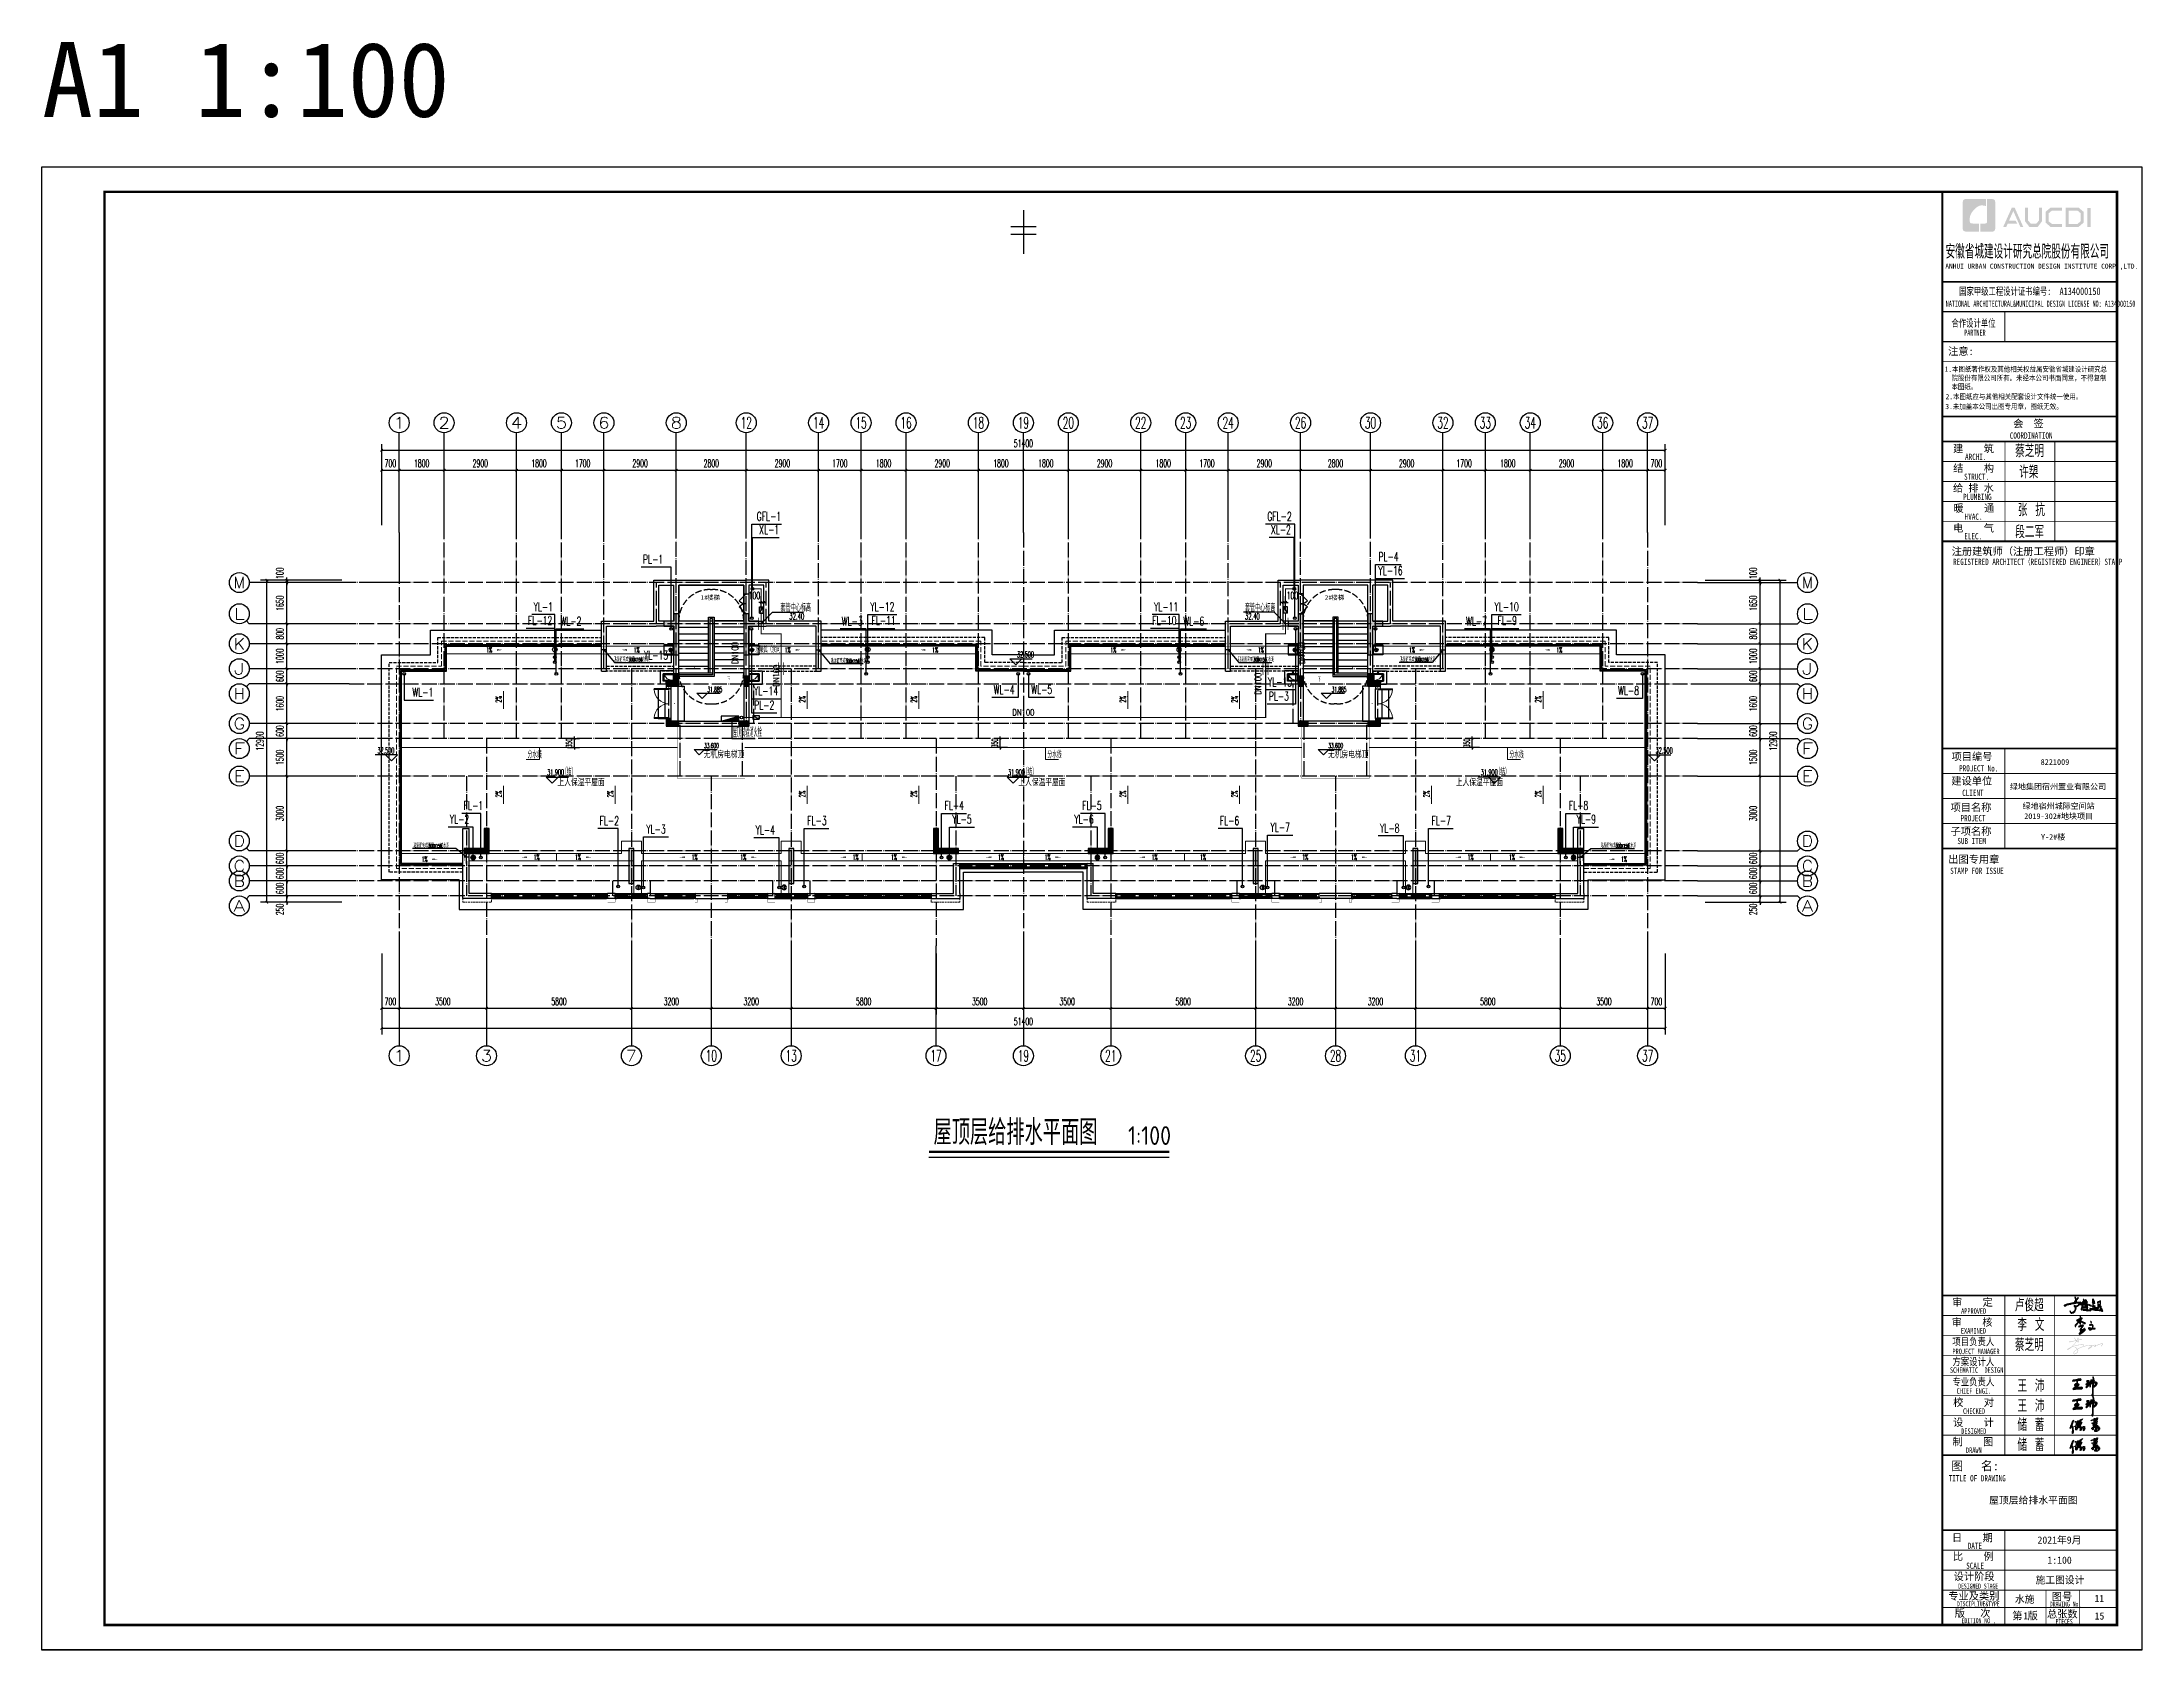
# Model space of a CAD drawing. Extents: x 27938 to 1507990, y 110129 to 923079.
# Drawn here: x 813614 to 897714, y 256415 to 320815 of the extents above; entities that cross this region are included whole.
import ezdxf
from ezdxf.enums import TextEntityAlignment as Align

# ---------------------------------------------------------------- set-up
doc = ezdxf.new("R2010")
doc.units = 0
doc.header["$LTSCALE"] = 1000
doc.header["$MEASUREMENT"] = 0
for name, pattern in [('#P_--_20B1_001_t3$0$DASH', [0.35, 0.25, -0.1]), ('__DASH', [0.35, 0.25, -0.1]), ('DASH', [0.35, 0.25, -0.1]), ('DOTE', [2.42, 2, -0.2, 0.02, -0.2])]:
    doc.linetypes.add(name, pattern=pattern)
for name, color, linetype in [('$RECOVER_210609100354-0', 7, 'Continuous'), ('3-栏杆1', 135, 'Continuous'), ('AXIS', 3, 'Continuous'), ('AXIS_TEXT', 7, 'Continuous'), ('COLUMN', 9, 'Continuous'), ('DIM_ELEV', 3, 'Continuous'), ('DIM_LEAD', 3, 'Continuous'), ('DIM_SYMB', 3, 'Continuous'), ('DIM_不分区消火栓', 1, 'Continuous'), ('DIM_废水', 31, 'Continuous'), ('DIM_污水', 2, 'Continuous'), ('DIM_管井排水', 5, 'Continuous'), ('DIM_雨水', 4, 'Continuous'), ('DIM_餐饮排水', 31, 'Continuous'), ('DOOR_FIRE_TEXT', 7, 'Continuous'), ('DOTE', 1, 'Continuous'), ('EQUIP_消火栓', 7, 'Continuous'), ('EQUIP_雨水斗', 7, 'Continuous'), ('LVTRY', 6, 'Continuous'), ('PIPE-不分区消火栓', 1, 'TG_X'), ('PIPE-雨水', 4, 'TG_Y'), ('PUB_HATCH', 8, 'Continuous'), ('PUB_TEXT', 4, 'Continuous'), ('ROOF', 4, 'Continuous'), ('S-COLU-LINE1', 6, 'Continuous'), ('STAIR', 2, 'Continuous'), ('TEXT_不分区消火栓', 7, 'Continuous'), ('VALVE_不分区消火栓', 7, 'Continuous'), ('VPIPE-不分区消火栓', 1, 'Continuous'), ('VPIPE-废水', 31, 'Continuous'), ('VPIPE-污水', 2, 'W'), ('VPIPE-管井排水', 210, 'GF'), ('VPIPE-雨水', 4, 'Y'), ('VPIPE-餐饮排水', 41, 'P'), ('WALL', 9, 'Continuous'), ('WINDOW', 4, 'Continuous'), ('图框', 140, 'Continuous'), ('图签文字', 147, 'Continuous'), ('建筑-排气道', 9, 'Continuous'), ('机电标识类', 1, 'Continuous'), ('污水', 3, 'Continuous'), ('电子签名-李文', 7, 'DASH'), ('看线', 251, 'Continuous'), ('签名-水', 7, 'Continuous'), ('管', 193, 'Continuous'), ('铝合金', 144, 'Continuous')]:
    doc.layers.add(name, color=color, linetype=linetype)
doc.layers.add('yichutu', color=7, linetype='Continuous', true_color=0xffffff, plot=False)
for name, color, linetype, lineweight in [('可改文字', 6, 'Continuous', 18), ('图签', 147, 'Continuous', 18), ('平面-排水沟', 86, 'Continuous', 15), ('平面-栏杆', 135, 'Continuous', 15), ('平面-看线', 45, 'Continuous', 15), ('立面-洞口示意', 152, 'Continuous', 13)]:
    doc.layers.add(name, color=color, linetype=linetype, lineweight=lineweight)
doc.styles.add('_TCH_AXIS', font='COMPLEX', dxfattribs={"bigfont": 'GBCBIG'})
doc.styles.add('_TCH_DIM', font='SIMPLEX.shx', dxfattribs={"width": 0.7, "bigfont": 'GBCBIG.shx'})
doc.styles.add('_TCH_DIM_T3', font='SIMPLEX.shx', dxfattribs={"width": 0.494118, "bigfont": 'GBCBIG.shx'})
doc.styles.add('_TCH_LABEL', font='simhei.ttf')
doc.styles.add('_TCH_WINDOW', font='SIMPLEX.shx', dxfattribs={"width": 0.7, "height": 3.5, "bigfont": 'GBCBIG.shx'})
doc.styles.add('_TWT_PIPEDN', font='SIMPLEX', dxfattribs={"width": 0.8, "height": 3.5, "bigfont": 'HZTXT'})
doc.styles.add('_TWT_SERIAL', font='SIMPLEX', dxfattribs={"width": 0.8, "height": 3.5, "bigfont": 'HZTXT'})
doc.styles.add('COMPLEX', font='COMPLEX')
doc.styles.add('DIM_FONT_T3', font='SIMPLEX', dxfattribs={"width": 0.705882, "bigfont": 'GBCBIG'})
doc.styles.add('HT', font='simhei.ttf')
doc.styles.get("Standard").update_dxf_attribs({"font": 'gbenor.shx', "bigfont": 'gbcbig.shx'})
doc.styles.add('TG_LINETYPE', font='SIMPLEX', dxfattribs={"width": 0.8, "height": 3, "bigfont": 'HZTXT'})
doc.styles.add('宋体', font='', dxfattribs={"height": 50})
doc.styles.add('建筑图签-1', font='simhei.ttf', dxfattribs={"width": 0.7})
doc.styles.add('建筑图签-2', font='TXT.shx', dxfattribs={"width": 0.5, "bigfont": 'HZTXT.shx'})
doc.styles.add('黑体', font='simhei.ttf')
doc.styles.get('宋体').set_extended_font_data('SimSun')
doc.linetypes.add('GF', pattern='A,3,-0.2,["GF",Standard,S=0.25,R=0,X=-0.1,Y=-0.115],-0.35', length=3.55)
doc.linetypes.add('P', pattern='A,3,-0.2,["P",Standard,S=0.25,R=0,X=-0.1,Y=-0.115],-0.2', length=3.4)
doc.linetypes.add('TG_X', pattern='A,2,-0.229,["X",TG_LINETYPE,S=0.1,R=0,X=-0.229,Y=-0.15],0', length=2.229)
doc.linetypes.add('TG_Y', pattern='A,2,-0.229,["Y",TG_LINETYPE,S=0.1,R=0,X=-0.229,Y=-0.15],0', length=2.229)
doc.linetypes.add('W', pattern='A,3,-0.2,["W",Standard,S=0.25,R=0,X=-0.1,Y=-0.115],-0.2', length=3.4)
doc.linetypes.add('Y', pattern='A,3,-0.2,["Y",Standard,S=0.25,R=0,X=-0.1,Y=-0.115],-0.2', length=3.4)
doc.dimstyles.new('_TCH_ARCH&&100', dxfattribs={"dimtxt": 297.5, "dimasz": 100, "dimexe": 250, "dimexo": 300, "dimgap": 126.25, "dimtad": 1, "dimdec": 0, "dimzin": 0, "dimdsep": 46, "dimtxsty": '_TCH_DIM_T3', "dimblk": 'ARCHTICK', "dimcen": 0.09, "dimclrt": 4, "dimazin": 2, "dimtfac": 1, "dimtdec": 0, "dimtix": 1, "dimtmove": 2, "dimatfit": 3, "dimfxl": 100, "dimtolj": 1, "dimtzin": 0, "dimarcsym": 0})
doc.dimstyles.new('_TCH_ARCH&&80', dxfattribs={"dimtxt": 238, "dimasz": 80, "dimexe": 200, "dimexo": 240, "dimgap": 101, "dimtad": 1, "dimdec": 0, "dimzin": 0, "dimdsep": 46, "dimtxsty": '_TCH_DIM_T3', "dimblk": 'ARCHTICK', "dimcen": 0.09, "dimclrt": 4, "dimazin": 2, "dimtfac": 1, "dimtdec": 0, "dimtix": 1, "dimtmove": 2, "dimatfit": 3, "dimfxl": 100, "dimtolj": 1, "dimtzin": 0, "dimarcsym": 0})
doc.dimstyles.new('_TWT_ARCH&&100', dxfattribs={"dimtxt": 297.5, "dimasz": 100, "dimexe": 250, "dimexo": 300, "dimgap": 126.25, "dimtad": 1, "dimdec": 0, "dimzin": 0, "dimdsep": 46, "dimtxsty": '_TCH_DIM_T3', "dimblk": 'ARCHTICK', "dimcen": 0.09, "dimclrt": 7, "dimazin": 2, "dimtfac": 1, "dimtdec": 0, "dimtix": 1, "dimtmove": 2, "dimatfit": 3, "dimfxl": 1, "dimtolj": 1, "dimtzin": 0, "dimarcsym": 0})

msp = doc.modelspace()

# ---------------------------------------------------------------- texts
at = {"layer": 'DIM_ELEV', "color": 7, "style": '_TCH_DIM', "width": 0.494118}
for s, height, p in [('32.500', 238, (852663.9, 296170.5)), ('31.885', 208.25, (840263.6, 294780.5)), ('31.885', 208.25, (865263.6, 294780.5)), ('33.600', 208.25, (840127, 292531.5)), ('33.600', 208.25, (865127, 292531.5)), ('32.500', 238, (827047.7, 292320.5)), ('32.500', 238, (878239.5, 292320.5))]:
    msp.add_text(s, height=height, dxfattribs=at).set_placement(p)
at = {"layer": 'DIM_ELEV', "color": 8, "style": '_TCH_DIM'}
for s, height, width, p in [('31.900', 238, 0.494118, (833846.3, 291447.4)), ('（结）', 270.07, 0.7, (834439.9, 291447.4)), ('31.900', 238, 0.494118, (852300.3, 291447.4)), ('（结）', 270.07, 0.7, (852893.9, 291447.4)), ('31.900', 238, 0.494118, (871231.5, 291447.4)), ('（结）', 270.07, 0.7, (871825.1, 291447.4))]:
    msp.add_text(s, height=height, dxfattribs=dict(at, width=width)).set_placement(p)
at = {"layer": 'DIM_LEAD', "color": 7, "style": '_TCH_DIM'}
for s, height, width, p in [('300X150', 148.75, 0.494118, (837120.2, 296004)), ('过水洞', 168.79, 0.7, (837596.2, 296004)), ('300X150', 148.75, 0.494118, (845809.8, 295940.5)), ('过水洞', 168.79, 0.7, (846285.8, 295940.5)), ('300X150', 148.75, 0.494118, (862120.2, 296004)), ('300X150', 148.75, 0.494118, (862120.2, 296004)), ('过水洞', 168.79, 0.7, (862596.2, 296004)), ('过水洞', 168.79, 0.7, (862596.2, 296004)), ('贴屋面完成面留', 168.79, 0.7, (867995.9, 296004)), ('300X150', 148.75, 0.494118, (868598, 296004)), ('贴屋面完成面留', 168.79, 0.7, (828482.1, 288545.9)), ('300X150', 148.75, 0.494118, (829084.1, 288545.9)), ('过水洞', 168.79, 0.7, (829560.1, 288545.9)), ('贴屋面完成面留', 168.79, 0.7, (876031.9, 288545.9)), ('300X150', 148.75, 0.494118, (876634, 288545.9)), ('过水洞', 168.79, 0.7, (877110, 288545.9))]:
    msp.add_text(s, height=height, dxfattribs=dict(at, width=width)).set_placement(p)
at = {"layer": 'DIM_SYMB', "color": 7, "style": '_TCH_DIM', "width": 0.7}
for p in [(841058.3, 295200.3), (864708.3, 295200.3)]:
    msp.add_text('下', height=168.8, dxfattribs=at).set_placement(p)
at = {"layer": 'DIM_SYMB', "color": 7}
for s, height, p in [('屋顶层给排水平面图', 1012.77, (849317.5, 276644.1)), ('1:100', 750, (857107.7, 276644.1))]:
    msp.add_text(s, height=height, dxfattribs=at).set_placement(p)
at = {"layer": 'DIM_不分区消火栓', "color": 7}
for s, height, style, width, p in [('XL-1', 350, '_TWT_SERIAL', 0.64, (842338.4, 301110.2)), ('XL-2', 350, '_TWT_SERIAL', 0.64, (862829.7, 301110.2)), ('套管中心标高', 289.36, 'DIM_FONT_T3', 0.705882, (843188.8, 298004.1)), ('32.40', 255, 'DIM_FONT_T3', 0.49827, (843538.9, 297689.1)), ('套管中心标高', 289.36, 'DIM_FONT_T3', 0.705882, (861786, 298004.1)), ('32.40', 255, 'DIM_FONT_T3', 0.49827, (861786, 297689.1)), ('屋顶试验消火栓', 337.59, '_TCH_DIM_T3', 0.494118, (841278, 292987.7))]:
    msp.add_text(s, height=height, dxfattribs=dict(at, style=style, width=width)).set_placement(p)
at = {"layer": 'DIM_废水', "color": 7, "style": '_TWT_SERIAL', "width": 0.64}
for s, p in [('FL-12', (833077.5, 297468.7)), ('FL-11', (846830, 297468.7)), ('FL-10', (858077.5, 297468.7)), ('FL-9', (871905, 297468.7)), ('FL-1', (830501.7, 290062.9)), ('FL-4', (849758.2, 290062.9)), ('FL-5', (855273.8, 290062.9)), ('FL-8', (874759.4, 290062.9)), ('FL-2', (835944.9, 289456.2)), ('FL-3', (844259.4, 289456.2)), ('FL-6', (860783.3, 289456.2)), ('FL-7', (869259.4, 289456.2))]:
    msp.add_text(s, height=350, dxfattribs=at).set_placement(p)
at = {"layer": 'DIM_污水', "color": 7, "style": '_TWT_SERIAL', "width": 0.64}
for s, p in [('WL-2', (834380.7, 297449.2)), ('WL-3', (845646.2, 297449.2)), ('WL-6', (859323.9, 297449.2)), ('WL-7', (870646.2, 297449.2)), ('WL-1', (828451, 294599.7)), ('WL-4', (851726.2, 294702)), ('WL-5', (853233.2, 294711.3)), ('WL-8', (876736, 294666.9))]:
    msp.add_text(s, height=350, dxfattribs=at).set_placement(p)
at = {"layer": 'DIM_管井排水', "color": 7, "style": '_TWT_SERIAL', "width": 0.64}
for s, p in [('GFL-1', (842235.3, 301642.1)), ('GFL-2', (862683.8, 301642.1))]:
    msp.add_text(s, height=350, dxfattribs=at).set_placement(p)
at = {"layer": 'DIM_雨水', "color": 7, "style": '_TWT_SERIAL', "width": 0.64}
for s, p in [('YL-16', (867134.3, 299468.4)), ('YL-1', (833299.5, 298021.6)), ('YL-12', (846783.6, 298021.6)), ('YL-11', (858146.8, 298021.6)), ('YL-10', (871783.6, 298021.6)), ('YL-13', (837717.5, 296086.4)), ('YL-15', (862707.5, 295009.7)), ('YL-14', (842123, 294652.9)), ('YL-2', (829944.7, 289512.9)), ('YL-3', (837812.8, 289117.7)), ('YL-4', (842189.5, 289080.1)), ('YL-5', (850067.1, 289512.9)), ('YL-6', (854954.3, 289512.9)), ('YL-7', (862812.8, 289186.6)), ('YL-8', (867199.1, 289158.9)), ('YL-9', (875068.2, 289512.9))]:
    msp.add_text(s, height=350, dxfattribs=at).set_placement(p)
at = {"layer": 'DIM_餐饮排水', "color": 7, "style": '_TWT_SERIAL', "width": 0.64}
for s, p in [('PL-1', (837681.3, 299925.9)), ('PL-4', (867135.3, 300027)), ('PL-2', (842136.3, 294084.1)), ('PL-3', (862745.3, 294441.1))]:
    msp.add_text(s, height=350, dxfattribs=at).set_placement(p)
at = {"layer": 'PUB_TEXT', "color": 8, "style": '黑体'}
for s, p in [('1#', (839986.6, 298475.4)), ('楼梯', (840251.3, 298475.4)), ('2#', (864986.6, 298475.4)), ('楼梯', (865251.3, 298475.4))]:
    msp.add_text(s, height=184.01, dxfattribs=at).set_placement(p)
at = {"layer": 'PUB_TEXT', "color": 8, "style": '_TCH_DIM', "width": 0.7}
msp.add_text('水簸箕（余同）', height=236.31, dxfattribs=at).set_placement((842184.3, 296361.4))
at = {"layer": 'PUB_TEXT', "color": 8}
for s, p in [('无机房电梯顶', (840114.7, 292133.2)), ('无机房电梯顶', (865114.7, 292133.2)), ('上人保温平屋面', (834258.2, 291018)), ('上人保温平屋面', (852712.2, 291018)), ('上人保温平屋面', (870234.6, 291018))]:
    msp.add_text(s, height=270.07, dxfattribs=at).set_placement(p)
at = {"layer": 'TEXT_不分区消火栓', "style": '_TWT_PIPEDN', "width": 0.8}
for p in [(841491.6, 295897.5), (864191.6, 295897.5), (843141.6, 294997.5), (862438.4, 294672.8)]:
    msp.add_text('DN100', height=250, rotation=90, dxfattribs=at).set_placement(p)
msp.add_text('DN100', height=250, dxfattribs=at).set_placement((852473.7, 293840.4))
msp.add_text('DN100', height=250, dxfattribs=at).set_placement((852473.7, 293840.4))
at = {"layer": '可改文字', "color": 3, "style": '宋体'}
msp.add_text('屋顶层给排水平面图', height=281.28, dxfattribs=at).set_placement((893363.3, 262423.3), align=Align.MIDDLE)
at = {"layer": '图签', "color": 3, "style": '宋体'}
msp.add_text('11', height=286.68, dxfattribs=at).set_placement((895810.7, 258334.2))
at = {"layer": '平面-排水沟', "color": 7}
for s, height, style, width, p in [('1%', 208.25, '_TCH_DIM', 0.494118, (831403.9, 296363.4)), ('1%', 208.25, '_TCH_DIM', 0.494118, (837308.1, 296363.4)), ('1%', 208.25, '_TCH_DIM', 0.494118, (843358.4, 296363.4)), ('1%', 208.25, '_TCH_DIM', 0.494118, (849262.6, 296363.4)), ('1%', 208.25, '_TCH_DIM', 0.494118, (856403.9, 296363.4)), ('1%', 208.25, '_TCH_DIM', 0.494118, (862308.1, 296363.4)), ('1%', 208.25, '_TCH_DIM', 0.494118, (868358.4, 296363.4)), ('1%', 208.25, '_TCH_DIM', 0.494118, (874262.6, 296363.4)), ('分水线', 270.07, 'DIM_FONT_T3', 0.705882, (833059.9, 292132)), ('分水线', 270.07, 'DIM_FONT_T3', 0.705882, (853879.1, 292132)), ('分水线', 270.07, 'DIM_FONT_T3', 0.705882, (872382.2, 292132)), ('1%', 208.25, '_TCH_DIM', 0.494118, (828816.7, 287982.3)), ('1%', 208.25, '_TCH_DIM', 0.494118, (833305.2, 288063.1)), ('1%', 208.25, '_TCH_DIM', 0.494118, (834961.5, 288063.1)), ('1%', 208.25, '_TCH_DIM', 0.494118, (846077.3, 288063.4)), ('1%', 208.25, '_TCH_DIM', 0.494118, (851899.1, 288063.5)), ('1%', 208.25, '_TCH_DIM', 0.494118, (853767.4, 288063.5)), ('1%', 208.25, '_TCH_DIM', 0.494118, (858051.6, 288063.4)), ('1%', 208.25, '_TCH_DIM', 0.494118, (859993.3, 288063.4)), ('1%', 208.25, '_TCH_DIM', 0.494118, (864082.5, 288063.4)), ('1%', 208.25, '_TCH_DIM', 0.494118, (866037.5, 288063.4)), ('1%', 208.25, '_TCH_DIM', 0.494118, (870705.1, 288063.1)), ('1%', 208.25, '_TCH_DIM', 0.494118, (872361.4, 288063.1)), ('1%', 208.25, '_TCH_DIM', 0.494118, (876849.8, 287982.3))]:
    msp.add_text(s, height=height, dxfattribs=dict(at, style=style, width=width)).set_placement(p)
at = {"layer": '平面-排水沟', "color": 7, "style": '_TCH_DIM', "width": 0.494118}
for s, height, rotation, p in [('2%', 238, 89.999397, (832020.4, 294355.7)), ('2%', 238, 90.000603, (844180.1, 294355.7)), ('2%', 238, 90.000603, (848652.6, 294355.7)), ('2%', 238, 89.999397, (857020.4, 294355.7)), ('2%', 238, 89.999397, (861492.9, 294355.7)), ('2%', 238, 90.000603, (873652.6, 294355.7)), ('2%', 238, 90.000611, (832020.4, 290562.3)), ('2%', 238, 90.000611, (836492.9, 290562.3)), ('2%', 238, 89.999389, (844180.1, 290562.3)), ('2%', 238, 89.999389, (848652.6, 290562.3)), ('2%', 238, 90.000611, (857020.4, 290562.3)), ('2%', 238, 90.000611, (861492.9, 290562.3)), ('2%', 238, 89.999389, (869180.1, 290562.3)), ('2%', 238, 89.999389, (873652.6, 290562.3)), ('1%', 208.25, 360, (839629.1, 288063.4)), ('1%', 208.25, 360, (841584, 288063.4)), ('1%', 208.25, 360, (847614.9, 288063.4))]:
    msp.add_text(s, height=height, rotation=rotation, dxfattribs=at).set_placement(p)

# ---------------------------------------------------------------- blocks, each defined once
blk = doc.blocks.new('院标1')
h = blk.add_hatch(color=150)
h.dxf.hatch_style = 1
h.set_gradient(color1=(33, 113, 253), color2=(33, 113, 253), tint=1, name='INVCURVED')
edge = h.paths.add_edge_path()
edge.add_spline(control_points=[(116373, 648379), (116379, 648379), (116382, 648379), (116391, 648379), (116391, 648379), (116391, 648379), (116616, 648379), (116616, 648379), (116616, 648379), (116616, 648379), (116616, 648054), (116616, 648054), (116616, 648054), (116616, 648054), (116108, 648054), (116108, 648054), (116108, 648054), (116028, 648054), (115963, 648111), (115963, 648199), (115963, 648199), (115963, 648199), (115963, 649215), (115963, 649215), (115963, 649215), (115963, 649295), (116018, 649360), (116108, 649360), (116108, 649360), (116108, 649360), (116897, 649360), (116897, 649360), (116897, 649360), (116897, 649360), (116897, 649080), (116897, 649080), (116897, 649080), (116897, 649080), (116566, 649140), (116356, 648859), (116356, 648859), (116245, 648719), (116240, 648545), (116247, 648466), (116247, 648466), (116254, 648386), (116247, 648466), (116247, 648466), (116247, 648466), (116247, 648466), (116258, 648374), (116373, 648379)], knot_values=[0, 0, 0, 0, 0.071429, 0.071429, 0.071429, 0.107143, 0.142857, 0.142857, 0.142857, 0.178571, 0.214286, 0.214286, 0.214286, 0.25, 0.285714, 0.285714, 0.285714, 0.321429, 0.357143, 0.357143, 0.357143, 0.392857, 0.428571, 0.428571, 0.428571, 0.464286, 0.5, 0.5, 0.5, 0.535714, 0.571429, 0.571429, 0.571429, 0.607143, 0.642857, 0.642857, 0.642857, 0.678571, 0.714286, 0.714286, 0.714286, 0.75, 0.785714, 0.785714, 0.785714, 0.821429, 0.857143, 0.857143, 0.857143, 0.928571, 1, 1, 1, 1], degree=3, periodic=0)
h = blk.add_hatch(color=150)
h.dxf.hatch_style = 1
h.set_gradient(color1=(33, 113, 253), color2=(33, 113, 253), tint=1, name='INVCURVED')
edge = h.paths.add_edge_path()
edge.add_spline(control_points=[(117268, 649215), (117268, 649215), (117268, 648199), (117268, 648199), (117268, 648199), (117268, 648114), (117212, 648054), (117123, 648054), (117123, 648054), (117123, 648054), (116663, 648054), (116663, 648054), (116663, 648054), (116663, 648054), (116663, 648379), (116663, 648379), (116663, 648379), (116663, 648379), (116865, 648379), (116865, 648379), (116865, 648379), (116907, 648379), (116941, 648413), (116941, 648455), (116941, 648455), (116941, 648455), (116941, 649360), (116941, 649360), (116941, 649360), (116941, 649360), (117123, 649360), (117123, 649360), (117123, 649360), (117204, 649360), (117268, 649306), (117268, 649215)], knot_values=[0, 0, 0, 0, 0.1, 0.1, 0.1, 0.15, 0.2, 0.2, 0.2, 0.25, 0.3, 0.3, 0.3, 0.35, 0.4, 0.4, 0.4, 0.45, 0.5, 0.5, 0.5, 0.55, 0.6, 0.6, 0.6, 0.65, 0.7, 0.7, 0.7, 0.75, 0.8, 0.8, 0.8, 0.9, 1, 1, 1, 1], degree=3, periodic=0)
blk = doc.blocks.new('ljc')
at = {"linetype": 'Continuous'}
h = blk.add_hatch(color=0, dxfattribs=at)
h.paths.add_polyline_path([(2023, 1568), (2019, 1564), (2020, 1562), (2024, 1562), (2022, 1552), (1955, 1538), (1933, 1530), (1930, 1527), (1929, 1525), (1931, 1523), (1944, 1524), (1946, 1526), (1942, 1528), (1960, 1535), (1967, 1535), (1975, 1538), (1985, 1539), (1998, 1543), (2010, 1544), (2018, 1547), (2025, 1546), (2035, 1549), (2061, 1550), (2052, 1537), (2042, 1528), (2028, 1521), (2023, 1521), (2018, 1526), (2015, 1527), (2013, 1525), (2013, 1521), (2019, 1516), (2022, 1508), (2022, 1494), (2012, 1477), (2000, 1469), (1988, 1467), (1982, 1473), (1980, 1480), (1978, 1482), (1978, 1475), (1981, 1468), (1988, 1463), (1994, 1463), (2005, 1467), (2018, 1478), (2027, 1493), (2028, 1504), (2025, 1517), (2033, 1518), (2054, 1533), (2067, 1549), (2067, 1552), (2064, 1555), (2029, 1553), (2036, 1575), (2049, 1591), (2047, 1593), (2043, 1592), (2028, 1573), (2025, 1589), (2021, 1597), (2018, 1599), (2017, 1597), (2020, 1590)])
h.paths.add_polyline_path([(2081, 1522), (2081, 1528), (2075, 1541), (2093, 1562), (2097, 1572), (2094, 1577), (2087, 1576), (2089, 1572), (2092, 1572), (2091, 1567), (2080, 1551), (2066, 1537), (2065, 1535), (2067, 1533), (2073, 1535), (2077, 1523), (2077, 1513), (2072, 1496), (2072, 1492), (2074, 1490), (2078, 1494), (2083, 1510), (2099, 1510), (2119, 1507), (2119, 1500), (2116, 1496), (2108, 1493), (2087, 1496), (2084, 1492), (2087, 1489), (2103, 1488), (2122, 1483), (2140, 1484), (2148, 1482), (2152, 1486), (2152, 1491), (2148, 1488), (2125, 1488), (2114, 1490), (2124, 1499), (2126, 1509), (2121, 1512), (2119, 1511), (2108, 1514), (2124, 1523), (2132, 1532), (2130, 1535), (2121, 1536), (2115, 1533), (2109, 1533), (2123, 1555), (2121, 1559), (2114, 1557), (2116, 1564), (2115, 1569), (2111, 1573), (2105, 1572), (2093, 1554)])
h.paths.add_polyline_path([(2089, 1535), (2097, 1535), (2112, 1551), (2116, 1552), (2111, 1543), (2099, 1528), (2101, 1526), (2114, 1528), (2121, 1531), (2124, 1530), (2118, 1524), (2101, 1515), (2084, 1514), (2084, 1518)], flags=16)
h.paths.add_polyline_path([(2093, 1537), (2095, 1540), (2103, 1546), (2096, 1537)], flags=16)
h.paths.add_polyline_path([(2093, 1544), (2094, 1549), (2106, 1568), (2109, 1569), (2111, 1567), (2108, 1554), (2104, 1550)], flags=16)
h.paths.add_polyline_path([(2141, 1534), (2138, 1533), (2137, 1531), (2142, 1527), (2155, 1522), (2158, 1523), (2153, 1528)])
h.paths.add_polyline_path([(2175, 1522), (2173, 1524), (2172, 1546), (2183, 1545), (2185, 1547), (2183, 1557), (2178, 1566), (2177, 1561), (2180, 1556), (2181, 1550), (2175, 1550), (2170, 1554), (2169, 1574), (2171, 1574), (2175, 1569), (2176, 1571), (2170, 1579), (2167, 1579), (2165, 1577), (2164, 1562), (2166, 1553), (2163, 1553), (2162, 1551), (2167, 1547), (2169, 1537), (2169, 1524), (2166, 1521), (2165, 1517), (2168, 1513), (2170, 1513), (2173, 1517), (2180, 1517), (2178, 1502), (2175, 1500), (2167, 1499), (2175, 1496), (2180, 1497), (2183, 1500), (2184, 1511), (2187, 1521), (2185, 1523)])
h.paths.add_polyline_path([(2233, 1542), (2233, 1564), (2231, 1567), (2215, 1558), (2210, 1557), (2206, 1552), (2211, 1548), (2211, 1551), (2229, 1560), (2228, 1542), (2227, 1537), (2224, 1533), (2220, 1534), (2213, 1542), (2211, 1543), (2209, 1541), (2209, 1508), (2189, 1508), (2187, 1506), (2191, 1503), (2213, 1503), (2217, 1511), (2222, 1516), (2232, 1518), (2234, 1513), (2234, 1505), (2227, 1505), (2232, 1502), (2232, 1500), (2228, 1497), (2229, 1493), (2239, 1495), (2243, 1489), (2243, 1486), (2212, 1492), (2189, 1492), (2179, 1494), (2176, 1496), (2167, 1496), (2164, 1498), (2154, 1499), (2147, 1503), (2144, 1503), (2143, 1501), (2144, 1498), (2153, 1494), (2174, 1491), (2186, 1487), (2211, 1487), (2222, 1484), (2230, 1484), (2243, 1480), (2249, 1480), (2251, 1482), (2244, 1496), (2246, 1499), (2238, 1503), (2239, 1513), (2237, 1520), (2233, 1523), (2224, 1522), (2214, 1516), (2212, 1522), (2213, 1536), (2220, 1530), (2228, 1530), (2230, 1532)])
at = {"color": 0, "linetype": 'Continuous', "elevation": 16426272}
for points in [[(1930, 1527), (1929, 1525), (1931, 1523), (1944, 1524), (1946, 1526), (1942, 1528), (1960, 1535), (1967, 1535), (1975, 1538), (1985, 1539), (1998, 1543), (2010, 1544), (2018, 1547), (2025, 1546), (2035, 1549), (2061, 1550), (2052, 1537), (2042, 1528), (2028, 1521), (2023, 1521), (2018, 1526), (2015, 1527), (2013, 1525), (2013, 1521), (2019, 1516), (2022, 1508), (2022, 1494), (2012, 1477), (2000, 1469), (1988, 1467), (1982, 1473), (1980, 1480), (1978, 1482), (1978, 1475), (1981, 1468), (1988, 1463), (1994, 1463), (2005, 1467), (2018, 1478), (2027, 1493), (2028, 1504), (2025, 1517), (2033, 1518), (2054, 1533), (2067, 1549), (2067, 1552), (2064, 1555), (2029, 1553), (2036, 1575), (2049, 1591), (2047, 1593), (2043, 1592), (2028, 1573), (2025, 1589), (2021, 1597), (2018, 1599), (2017, 1597), (2020, 1590), (2023, 1568), (2019, 1564), (2020, 1562), (2024, 1562), (2022, 1552), (1955, 1538), (1933, 1530), (1930, 1527)], [(2163, 1553), (2162, 1551), (2167, 1547), (2169, 1537), (2169, 1524), (2166, 1521), (2165, 1517), (2168, 1513), (2170, 1513), (2173, 1517), (2180, 1517), (2178, 1502), (2175, 1500), (2167, 1499), (2175, 1496), (2180, 1497), (2183, 1500), (2184, 1511), (2187, 1521), (2185, 1523), (2175, 1522), (2173, 1524), (2172, 1546), (2183, 1545), (2185, 1547), (2183, 1557), (2178, 1566), (2177, 1561), (2180, 1556), (2181, 1550), (2175, 1550), (2170, 1554), (2169, 1574), (2171, 1574), (2175, 1569), (2176, 1571), (2170, 1579), (2167, 1579), (2165, 1577), (2164, 1562), (2166, 1553), (2163, 1553)], [(2016, 1561), (2015, 1560), (2017, 1560), (2016, 1561)], [(2017, 1562), (2016, 1561), (2019, 1561), (2017, 1562)], [(2066, 1537), (2065, 1535), (2067, 1533), (2073, 1535), (2077, 1523), (2077, 1513), (2072, 1496), (2072, 1492), (2074, 1490), (2078, 1494), (2083, 1510), (2099, 1510), (2119, 1507), (2119, 1500), (2116, 1496), (2108, 1493), (2087, 1496), (2084, 1492), (2087, 1489), (2103, 1488), (2122, 1483), (2140, 1484), (2148, 1482), (2152, 1486), (2152, 1491), (2148, 1488), (2125, 1488), (2114, 1490), (2124, 1499), (2126, 1509), (2121, 1512), (2119, 1511), (2108, 1514), (2124, 1523), (2132, 1532), (2130, 1535), (2121, 1536), (2115, 1533), (2109, 1533), (2123, 1555), (2121, 1559), (2114, 1557), (2116, 1564), (2115, 1569), (2111, 1573), (2105, 1572), (2093, 1554), (2081, 1522), (2081, 1528), (2075, 1541), (2093, 1562), (2097, 1572), (2094, 1577), (2087, 1576), (2089, 1572), (2092, 1572), (2091, 1567), (2080, 1551), (2066, 1537)], [(2084, 1514), (2084, 1518), (2089, 1535), (2097, 1535), (2112, 1551), (2116, 1552), (2111, 1543), (2099, 1528), (2101, 1526), (2114, 1528), (2121, 1531), (2124, 1530), (2118, 1524), (2101, 1515), (2084, 1514)], [(2093, 1544), (2094, 1549), (2106, 1568), (2109, 1569), (2111, 1567), (2108, 1554), (2104, 1550), (2093, 1544)], [(2093, 1537), (2095, 1540), (2103, 1546), (2096, 1537), (2093, 1537)], [(2138, 1533), (2137, 1531), (2142, 1527), (2155, 1522), (2158, 1523), (2153, 1528), (2141, 1534), (2138, 1533)], [(2144, 1503), (2143, 1501), (2144, 1498), (2153, 1494), (2174, 1491), (2186, 1487), (2211, 1487), (2222, 1484), (2230, 1484), (2243, 1480), (2249, 1480), (2251, 1482), (2244, 1496), (2246, 1499), (2238, 1503), (2239, 1513), (2237, 1520), (2233, 1523), (2224, 1522), (2214, 1516), (2212, 1522), (2213, 1536), (2220, 1530), (2228, 1530), (2230, 1532), (2233, 1542), (2233, 1564), (2231, 1567), (2215, 1558), (2210, 1557), (2206, 1552), (2211, 1548), (2211, 1551), (2229, 1560), (2228, 1542), (2227, 1537), (2224, 1533), (2220, 1534), (2213, 1542), (2211, 1543), (2209, 1541), (2209, 1508), (2189, 1508), (2187, 1506), (2191, 1503), (2213, 1503), (2217, 1511), (2222, 1516), (2232, 1518), (2234, 1513), (2234, 1505), (2227, 1505), (2232, 1502), (2232, 1500), (2228, 1497), (2229, 1493), (2239, 1495), (2243, 1489), (2243, 1486), (2212, 1492), (2189, 1492), (2179, 1494), (2176, 1496), (2167, 1496), (2164, 1498), (2154, 1499), (2147, 1503), (2144, 1503)], [(2177, 1569), (2176, 1570), (2175, 1567), (2177, 1565), (2177, 1569)]]:
    blk.add_lwpolyline(points, dxfattribs=at)
blk = doc.blocks.new('A$C44B256A7')
at = {"layer": '电子签名-李文'}
h = blk.add_hatch(color=0, dxfattribs=at)
h.dxf.hatch_style = 1
h.paths.add_polyline_path([(934, -1198), (941, -1210), (956, -1216), (968, -1207), (992, -1199), (1012, -1194), (1037, -1192), (1054, -1200), (1076, -1215), (1093, -1230), (1096, -1243), (1095, -1265), (1092, -1286), (1086, -1310), (1075, -1335), (1059, -1365), (1039, -1388), (1024, -1405), (1007, -1416), (991, -1423), (973, -1429), (958, -1429), (945, -1423), (936, -1414), (927, -1402), (919, -1391), (910, -1376), (910, -1366), (915, -1361), (935, -1366), (957, -1369), (977, -1373), (1002, -1377), (1020, -1380), (1055, -1386), (1075, -1389), (1102, -1393), (1140, -1392), (1169, -1396), (1199, -1396), (1222, -1404), (1226, -1395), (1230, -1384), (1221, -1380), (1202, -1379), (1168, -1378), (1110, -1373), (1073, -1371), (1046, -1369), (997, -1351), (972, -1349), (946, -1344), (925, -1342), (903, -1340), (893, -1348), (890, -1366), (894, -1381), (897, -1390), (916, -1418), (935, -1434), (951, -1442), (978, -1445), (993, -1442), (1013, -1435), (1029, -1424), (1042, -1415), (1055, -1395), (1073, -1371), (1079, -1362), (1095, -1333), (1111, -1306), (1111, -1281), (1114, -1251), (1116, -1233), (1101, -1208), (1084, -1194), (1069, -1182), (1055, -1176), (1037, -1171), (1016, -1172), (990, -1176), (970, -1183), (958, -1186), (940, -1186), (934, -1191)])
h.paths.add_polyline_path([(987, -1030), (1007, -1049), (1020, -1066), (1032, -1071), (1036, -1064), (1030, -1052), (1020, -1039), (1013, -1028), (1006, -1017), (992, -1016), (986, -1024)])
h.paths.add_polyline_path([(395, -1278), (403, -1295), (420, -1295), (516, -1261), (580, -1237), (606, -1225), (604, -1242), (569, -1289), (521, -1338), (502, -1370), (469, -1415), (459, -1437), (466, -1461), (473, -1463), (505, -1473), (561, -1464), (589, -1463), (635, -1455), (656, -1452), (683, -1449), (699, -1446), (687, -1462), (666, -1475), (650, -1485), (642, -1496), (607, -1527), (583, -1544), (580, -1546), (575, -1557), (545, -1583), (532, -1592), (516, -1602), (509, -1608), (462, -1636), (449, -1640), (446, -1634), (474, -1608), (494, -1591), (506, -1568), (523, -1548), (531, -1543), (553, -1516), (584, -1491), (603, -1465), (635, -1430), (668, -1402), (694, -1383), (693, -1366), (669, -1376), (650, -1395), (619, -1417), (594, -1442), (569, -1472), (533, -1499), (492, -1545), (460, -1590), (425, -1625), (417, -1648), (432, -1658), (463, -1657), (488, -1643), (516, -1628), (543, -1606), (571, -1586), (603, -1554), (635, -1533), (664, -1502), (690, -1485), (715, -1464), (726, -1446), (732, -1424), (710, -1420), (656, -1427), (590, -1434), (534, -1446), (510, -1444), (492, -1444), (486, -1428), (519, -1384), (565, -1324), (604, -1274), (630, -1231), (626, -1201), (589, -1206), (563, -1218), (528, -1229), (519, -1232), (499, -1236), (473, -1243), (448, -1253), (428, -1261), (405, -1271), (394, -1276)])
edge = h.paths.add_edge_path()
edge.add_line((470, -744), (463, -751))
edge.add_line((479, -744), (470, -744))
edge.add_line((486, -757), (479, -744))
edge.add_line((488, -983), (488, -948))
edge.add_line((505, -985), (488, -983))
edge.add_line((531, -998), (505, -985))
edge.add_line((559, -1019), (531, -998))
edge.add_line((586, -1042), (559, -1019))
edge.add_line((649, -1079), (586, -1042))
edge.add_line((698, -1095), (649, -1079))
edge.add_line((735, -1105), (698, -1095))
edge.add_line((727, -1120), (735, -1105))
edge.add_line((692, -1122), (727, -1120))
edge.add_line((655, -1122), (692, -1122))
edge.add_line((675, -1107), (655, -1122))
edge.add_line((627, -1093), (675, -1107))
edge.add_line((570, -1058), (627, -1093))
edge.add_line((495, -1007), (570, -1058))
edge.add_line((490, -1012), (495, -1007))
edge.add_line((495, -1144), (490, -1012))
edge.add_line((491, -1152), (495, -1144))
edge.add_line((471, -1149), (491, -1152))
edge.add_line((413, -1057), (471, -1149))
edge.add_line((371, -1021), (413, -1057))
edge.add_line((341, -1002), (371, -1021))
edge.add_line((314, -991), (341, -1002))
edge.add_line((286, -969), (314, -991))
edge.add_line((297, -954), (286, -969))
edge.add_line((497, -860), (487, -865))
edge.add_line((563, -849), (497, -860))
edge.add_line((565, -866), (563, -849))
edge.add_line((448, -990), (471, -966))
edge.add_line((239, -1246), (448, -990))
edge.add_line((247, -1268), (239, -1246))
edge.add_line((227, -1272), (247, -1268))
edge.add_line((213, -1252), (227, -1272))
edge.add_line((221, -1213), (213, -1252))
edge.add_line((366, -1049), (221, -1213))
edge.add_line((531, -873), (487, -920))
edge.add_line((523, -874), (531, -873))
edge.add_line((444, -905), (468, -895))
edge.add_line((350, -952), (444, -905))
edge.add_line((322, -977), (350, -952))
edge.add_line((376, -998), (322, -977))
edge.add_line((410, -1028), (376, -998))
edge.add_line((430, -1046), (410, -1028))
edge.add_line((458, -1093), (430, -1046))
edge.add_line((476, -1116), (458, -1093))
edge.add_line((463, -751), (470, -938))
h = blk.add_hatch(color=0, dxfattribs=at)
h.dxf.hatch_style = 1
h.paths.add_polyline_path([(401, -1047), (383, -1031), (366, -1049), (221, -1213), (213, -1252), (227, -1272), (247, -1268), (239, -1246)])
h.paths.add_polyline_path([(414, -1032), (410, -1028), (397, -1017), (383, -1031), (401, -1047)])
h = blk.add_hatch(color=0, dxfattribs=at)
h.dxf.hatch_style = 1
h.paths.add_polyline_path([(322, -977), (350, -952), (444, -905), (468, -895), (468, -874), (297, -954), (286, -969), (314, -991), (341, -1002), (371, -1021), (383, -1031), (397, -1017), (376, -998)])
h = blk.add_hatch(color=0, dxfattribs=at)
h.dxf.hatch_style = 1
h.paths.add_polyline_path([(470, -938), (397, -1017), (414, -1031), (448, -990), (471, -966), (476, -1116), (458, -1093), (430, -1046), (414, -1032), (401, -1047), (413, -1057), (471, -1149), (491, -1152), (495, -1144), (490, -1012), (495, -1007), (570, -1058), (627, -1093), (675, -1107), (655, -1122), (692, -1122), (727, -1120), (735, -1105), (698, -1095), (649, -1079), (586, -1042), (559, -1019), (531, -998), (505, -985), (488, -983), (488, -948), (565, -866), (563, -849), (497, -860), (487, -865), (486, -757), (479, -744), (470, -744), (463, -751)])
h.paths.add_polyline_path([(487, -888), (535, -869), (487, -920)], flags=16)
h = blk.add_hatch(color=0, dxfattribs=at)
h.dxf.hatch_style = 1
h.paths.add_polyline_path([(604, -1432), (594, -1442), (576, -1464), (589, -1463), (607, -1460), (636, -1429)])
h.paths.add_polyline_path([(1055, -1386), (1061, -1387), (1073, -1371), (1055, -1370), (1043, -1384)])
at = {"layer": '电子签名-李文', "color": 0}
for p, q in [((366, -1049, 0), (221, -1213, 0)), ((239, -1246, 0), (448, -990, 0)), ((297, -954, 0), (286, -969, 0)), ((286, -969, 0), (314, -991, 0)), ((468, -874, 0), (297, -954, 0)), ((314, -991, 0), (341, -1002, 0)), ((322, -977, 0), (350, -952, 0)), ((376, -998, 0), (322, -977, 0)), ((341, -1002, 0), (371, -1021, 0)), ((350, -952, 0), (444, -905, 0)), ((470, -938, 0), (366, -1049, 0)), ((371, -1021, 0), (413, -1057, 0)), ((410, -1028, 0), (376, -998, 0)), ((430, -1046, 0), (410, -1028, 0)), ((458, -1093, 0), (430, -1046, 0)), ((444, -905, 0), (468, -895, 0)), ((448, -990, 0), (471, -966, 0)), ((470, -744, 0), (463, -751, 0)), ((463, -751, 0), (470, -938, 0)), ((479, -744, 0), (470, -744, 0)), ((471, -966, 0), (476, -1116, 0)), ((486, -757, 0), (479, -744, 0)), ((487, -865, 0), (486, -757, 0)), ((497, -860, 0), (487, -865, 0)), ((531, -873, 0), (487, -920, 0)), ((487, -888, 0), (523, -874, 0)), ((487, -920, 0), (487, -888, 0)), ((488, -948, 0), (565, -866, 0)), ((488, -983, 0), (488, -948, 0)), ((505, -985, 0), (488, -983, 0)), ((490, -1012, 0), (495, -1007, 0)), ((495, -1144, 0), (490, -1012, 0)), ((495, -1007, 0), (570, -1058, 0)), ((563, -849, 0), (497, -860, 0)), ((531, -998, 0), (505, -985, 0)), ((523, -874, 0), (531, -873, 0)), ((559, -1019, 0), (531, -998, 0)), ((586, -1042, 0), (559, -1019, 0)), ((565, -866, 0), (563, -849, 0)), ((649, -1079, 0), (586, -1042, 0)), ((221, -1213, 0), (213, -1252, 0)), ((213, -1252, 0), (227, -1272, 0)), ((227, -1272, 0), (247, -1268, 0)), ((247, -1268, 0), (239, -1246, 0)), ((413, -1057, 0), (471, -1149, 0)), ((476, -1116, 0), (458, -1093, 0)), ((471, -1149, 0), (491, -1152, 0)), ((491, -1152, 0), (495, -1144, 0)), ((570, -1058, 0), (627, -1093, 0)), ((627, -1093, 0), (675, -1107, 0)), ((698, -1095, 0), (649, -1079, 0)), ((675, -1107, 0), (655, -1122, 0)), ((655, -1122, 0), (692, -1122, 0)), ((692, -1122, 0), (727, -1120, 0)), ((735, -1105, 0), (698, -1095, 0)), ((727, -1120, 0), (735, -1105, 0))]:
    blk.add_line(p, q, dxfattribs=at)
at = {"layer": '电子签名-李文', "color": 0, "elevation": 0}
for points in [[(987, -1030), (1007, -1049), (1020, -1066), (1032, -1071), (1036, -1064), (1030, -1052), (1020, -1039), (1013, -1028), (1006, -1017), (992, -1016), (986, -1024), (987, -1030)], [(395, -1278), (403, -1295), (420, -1295), (516, -1261), (580, -1237), (606, -1225), (604, -1242), (569, -1289), (521, -1338), (502, -1370), (469, -1415), (459, -1437), (466, -1461), (473, -1463), (505, -1473), (561, -1464), (589, -1463), (635, -1455), (656, -1452), (683, -1449), (699, -1446), (687, -1462), (666, -1475), (650, -1485), (642, -1496), (607, -1527), (583, -1544), (580, -1546), (575, -1557), (545, -1583), (532, -1592), (516, -1602), (509, -1608), (462, -1636), (449, -1640), (446, -1634), (474, -1608), (494, -1591), (506, -1568), (523, -1548), (531, -1543), (553, -1516), (584, -1491), (603, -1465), (635, -1430), (668, -1402), (694, -1383), (693, -1366), (669, -1376), (650, -1395), (619, -1417), (594, -1442), (569, -1472), (533, -1499), (492, -1545), (460, -1590), (425, -1625), (417, -1648), (432, -1658), (463, -1657), (488, -1643), (516, -1628), (543, -1606), (571, -1586), (603, -1554), (635, -1533), (664, -1502), (690, -1485), (715, -1464), (726, -1446), (732, -1424), (710, -1420), (656, -1427), (590, -1434), (534, -1446), (510, -1444), (492, -1444), (486, -1428), (519, -1384), (565, -1324), (604, -1274), (630, -1231), (626, -1201), (589, -1206), (563, -1218), (528, -1229), (519, -1232), (499, -1236), (473, -1243), (448, -1253), (428, -1261), (405, -1271), (394, -1276), (395, -1278)], [(934, -1198), (941, -1210), (956, -1216), (968, -1207), (992, -1199), (1012, -1194), (1037, -1192), (1054, -1200), (1076, -1215), (1093, -1230), (1096, -1243), (1095, -1265), (1092, -1286), (1086, -1310), (1075, -1335), (1059, -1365), (1039, -1388), (1024, -1405), (1007, -1416), (991, -1423), (973, -1429), (958, -1429), (945, -1423), (936, -1414), (927, -1402), (919, -1391), (910, -1376), (910, -1366), (915, -1361), (935, -1366), (957, -1369), (977, -1373), (1002, -1377), (1020, -1380), (1055, -1386), (1075, -1389), (1102, -1393), (1140, -1392), (1169, -1396), (1199, -1396), (1222, -1404), (1226, -1395), (1230, -1384), (1221, -1380), (1202, -1379), (1168, -1378), (1110, -1373), (1073, -1371), (1046, -1369), (997, -1351), (972, -1349), (946, -1344), (925, -1342), (903, -1340), (893, -1348), (890, -1366), (894, -1381), (897, -1390), (916, -1418), (935, -1434), (951, -1442), (978, -1445), (993, -1442), (1013, -1435), (1029, -1424), (1042, -1415), (1055, -1395), (1073, -1371), (1079, -1362), (1095, -1333), (1111, -1306), (1111, -1281), (1114, -1251), (1116, -1233), (1101, -1208), (1084, -1194), (1069, -1182), (1055, -1176), (1037, -1171), (1016, -1172), (990, -1176), (970, -1183), (958, -1186), (940, -1186), (934, -1191), (934, -1198)]]:
    blk.add_lwpolyline(points, dxfattribs=at)
blk = doc.blocks.new('jhsarg')
at = {"linetype": 'Continuous'}
h = blk.add_hatch(color=256, dxfattribs=at)
h.paths.add_polyline_path([(376, 273), (367, 254), (365, 243), (363, 241), (364, 239), (365, 238), (368, 247), (367, 248), (377, 269), (385, 292), (389, 297), (387, 299), (382, 293)])
h.paths.add_polyline_path([(382, 251), (377, 258), (375, 258), (374, 256), (379, 251), (382, 238), (381, 200), (383, 199), (385, 213), (384, 242)])
h.paths.add_polyline_path([(411, 284), (404, 289), (400, 288), (400, 285), (405, 283), (406, 284), (410, 279), (410, 270), (405, 259), (408, 261), (412, 269), (413, 279)], flags=17)
h.paths.add_polyline_path([(442, 296), (453, 305), (455, 310), (448, 304), (440, 304), (438, 298), (434, 295), (425, 293), (419, 294), (417, 292), (421, 286), (421, 272), (418, 255), (411, 236), (409, 238), (409, 243), (406, 250), (401, 255), (398, 255), (398, 253), (404, 248), (406, 244), (406, 228), (409, 224), (411, 226), (415, 235), (422, 269), (422, 289), (436, 293), (436, 285), (427, 261), (430, 260), (434, 268), (440, 275), (442, 273), (439, 265), (425, 242), (429, 241), (430, 247), (434, 251), (436, 251), (439, 247), (440, 235), (437, 223), (441, 222), (452, 241), (458, 247), (464, 250), (467, 247), (467, 244), (461, 230), (461, 223), (465, 220), (468, 225), (471, 239), (470, 241), (472, 245), (467, 252), (462, 253), (452, 246), (443, 233), (442, 248), (439, 254), (436, 256), (440, 261), (449, 281), (448, 284), (446, 284), (440, 280), (438, 277), (436, 278)])
h.paths.add_polyline_path([(546, 311), (541, 311), (540, 308), (542, 305), (540, 303), (527, 300), (519, 300), (518, 298), (522, 295), (528, 298), (540, 300), (542, 295), (541, 284), (538, 281), (525, 276), (528, 273), (539, 278), (542, 277), (544, 280), (548, 282), (552, 279), (547, 274), (532, 265), (533, 263), (536, 263), (549, 271), (551, 270), (543, 261), (537, 257), (539, 252), (531, 247), (524, 239), (524, 235), (529, 234), (529, 229), (532, 227), (534, 229), (535, 236), (547, 247), (554, 250), (566, 250), (571, 244), (558, 236), (556, 237), (556, 241), (558, 246), (553, 246), (554, 234), (545, 223), (545, 218), (547, 216), (560, 215), (573, 224), (580, 235), (580, 241), (578, 246), (568, 254), (566, 259), (567, 261), (562, 263), (561, 261), (565, 255), (564, 253), (552, 253), (541, 247), (537, 243), (535, 244), (538, 249), (555, 262), (554, 265), (551, 265), (552, 267), (554, 265), (553, 268), (561, 276), (561, 278), (557, 281), (564, 287), (564, 289), (558, 291), (563, 304), (565, 317), (562, 317), (560, 313), (548, 308)])
h.paths.add_polyline_path([(559, 309), (559, 300), (555, 299), (551, 302), (547, 300), (549, 297), (553, 296), (551, 290), (545, 285), (543, 288), (544, 289), (545, 302)], flags=16)
h.paths.add_polyline_path([(553, 290), (554, 289), (552, 289)], flags=16)
h.paths.add_polyline_path([(550, 283), (551, 282), (549, 282)], flags=16)
h.paths.add_polyline_path([(554, 284), (555, 283), (553, 283), (554, 282), (552, 282), (553, 283)], flags=16)
h.paths.add_polyline_path([(572, 248), (576, 243), (577, 236), (568, 223), (560, 217), (556, 219), (556, 225), (557, 226), (558, 233), (572, 244)], flags=16)
h.paths.add_polyline_path([(551, 226), (554, 226), (555, 219), (550, 219), (550, 225)], flags=16)
for points in [[(518, 298), (519, 300), (527, 300), (540, 303), (542, 305), (540, 308), (541, 311), (546, 311), (548, 308), (560, 313), (562, 317), (565, 317), (563, 304), (558, 291), (564, 289), (564, 287), (557, 281), (561, 278), (561, 276), (553, 268), (555, 262), (538, 249), (535, 244), (537, 243), (541, 247), (552, 253), (564, 253), (565, 255), (561, 261), (562, 263), (567, 261), (566, 259), (568, 254), (578, 246), (580, 241), (580, 235), (573, 224), (560, 215), (547, 216), (545, 218), (545, 223), (554, 234), (553, 246), (558, 246), (556, 241), (556, 237), (558, 236), (571, 244), (566, 250), (554, 250), (547, 247), (535, 236), (534, 229), (532, 227), (529, 229), (529, 234), (524, 235), (524, 239), (531, 247), (539, 252), (537, 257), (543, 261), (551, 270), (549, 271), (536, 263), (533, 263), (532, 265), (547, 274), (552, 279), (548, 282), (544, 280), (542, 277), (539, 278), (528, 273), (525, 276), (538, 281), (541, 284), (542, 295), (540, 300), (528, 298), (522, 295), (518, 298)], [(364, 239), (363, 241), (365, 243), (367, 254), (376, 273), (382, 293), (387, 299), (389, 297), (385, 292), (377, 269), (367, 248), (368, 247), (365, 238), (364, 239)], [(374, 256), (375, 258), (377, 258), (382, 251), (384, 242), (385, 213), (383, 199), (381, 200), (382, 238), (379, 251), (374, 256)], [(398, 253), (398, 255), (401, 255), (406, 250), (409, 243), (409, 238), (411, 236), (418, 255), (421, 272), (421, 286), (417, 292), (419, 294), (425, 293), (434, 295), (438, 298), (440, 304), (448, 304), (455, 310), (453, 305), (442, 296), (436, 278), (438, 277), (440, 280), (446, 284), (448, 284), (449, 281), (440, 261), (436, 256), (439, 254), (442, 248), (443, 233), (452, 246), (462, 253), (467, 252), (472, 245), (470, 241), (471, 239), (468, 225), (465, 220), (461, 223), (461, 230), (467, 244), (467, 247), (464, 250), (458, 247), (452, 241), (441, 222), (437, 223), (440, 235), (439, 247), (436, 251), (434, 251), (430, 247), (429, 241), (425, 242), (439, 265), (442, 273), (440, 275), (434, 268), (430, 260), (427, 261), (436, 285), (436, 293), (422, 289), (422, 269), (415, 235), (411, 226), (409, 224), (406, 228), (406, 244), (404, 248), (398, 253)], [(400, 285), (400, 288), (404, 289), (411, 284), (413, 279), (412, 269), (408, 261), (405, 259), (410, 270), (410, 279), (406, 284), (405, 283), (400, 285)], [(544, 289), (543, 288), (545, 285), (551, 290), (553, 296), (549, 297), (547, 300), (551, 302), (555, 299), (559, 300), (559, 309), (545, 302), (544, 289)], [(550, 283), (549, 282), (551, 282), (550, 283)], [(551, 226), (550, 225), (550, 219), (555, 219), (554, 226), (551, 226)], [(552, 267), (551, 265), (554, 265), (552, 267)], [(553, 290), (552, 289), (554, 289), (553, 290)], [(553, 283), (552, 282), (554, 282), (553, 283)], [(554, 284), (553, 283), (555, 283), (554, 284)], [(557, 226), (556, 225), (556, 219), (560, 217), (568, 223), (577, 236), (576, 243), (572, 248), (572, 244), (558, 233), (557, 226)]]:
    blk.add_lwpolyline(points, dxfattribs=at)
blk = doc.blocks.new('王沛')
h = blk.add_hatch(color=7)
h.paths.add_polyline_path([(205, 110), (204, 111), (202, 111), (187, 96), (190, 92), (198, 100)])
h.paths.add_polyline_path([(141, 110), (141, 111), (143, 110), (140, 108)], flags=16)
h.paths.add_polyline_path([(130, 110), (135, 110), (134, 102), (129, 107)], flags=16)
h.paths.add_polyline_path([(232, 120), (238, 120), (243, 118), (243, 115), (233, 103), (230, 103), (229, 113), (230, 119)], flags=16)
h.paths.add_polyline_path([(206, 120), (205, 121), (201, 121), (187, 114), (186, 111), (191, 109), (201, 115), (205, 115), (207, 117)])
h.paths.add_polyline_path([(206, 130), (205, 131), (193, 131), (191, 128), (196, 125), (203, 124), (207, 127)])
h.paths.add_polyline_path([(159, 141), (158, 142), (144, 141), (126, 136), (118, 136), (113, 132), (115, 129), (137, 133), (136, 116), (130, 115), (123, 110), (123, 108), (130, 99), (114, 86), (120, 83), (140, 88), (165, 88), (168, 91), (168, 93), (165, 96), (128, 92), (135, 97), (138, 97), (148, 107), (150, 111), (148, 114), (141, 116), (141, 129), (144, 135), (158, 136), (161, 139)])
h.paths.add_polyline_path([(229, 153), (228, 154), (225, 153), (227, 137), (225, 135), (215, 135), (212, 132), (214, 130), (226, 130), (225, 123), (222, 123), (213, 118), (218, 127), (217, 128), (213, 126), (209, 121), (207, 110), (208, 99), (210, 98), (212, 100), (212, 113), (220, 117), (226, 118), (224, 105), (223, 62), (222, 55), (219, 54), (222, 49), (225, 49), (227, 51), (228, 98), (233, 98), (245, 108), (249, 115), (249, 119), (242, 124), (230, 125), (231, 130), (234, 132), (234, 134), (231, 136), (232, 144)])
at = {"color": 7, "linetype": 'Continuous', "elevation": 7849739}
for points in [[(159, 141), (158, 142), (144, 141), (126, 136), (118, 136), (113, 132), (115, 129), (137, 133), (136, 116), (130, 115), (123, 110), (123, 108), (130, 99), (114, 86), (120, 83), (140, 88), (165, 88), (168, 91), (168, 93), (165, 96), (128, 92), (135, 97), (138, 97), (148, 107), (150, 111), (148, 114), (141, 116), (141, 129), (144, 135), (158, 136), (161, 139), (159, 141)], [(206, 120), (205, 121), (201, 121), (187, 114), (186, 111), (191, 109), (201, 115), (205, 115), (207, 117), (206, 120)], [(206, 130), (205, 131), (193, 131), (191, 128), (196, 125), (203, 124), (207, 127), (206, 130)], [(229, 153), (228, 154), (225, 153), (227, 137), (225, 135), (215, 135), (212, 132), (214, 130), (226, 130), (225, 123), (222, 123), (213, 118), (218, 127), (217, 128), (213, 126), (209, 121), (207, 110), (208, 99), (210, 98), (212, 100), (212, 113), (220, 117), (226, 118), (224, 105), (223, 62), (222, 55), (219, 54), (222, 49), (225, 49), (227, 51), (228, 98), (233, 98), (245, 108), (249, 115), (249, 119), (242, 124), (230, 125), (231, 130), (234, 132), (234, 134), (231, 136), (232, 144), (229, 153)], [(232, 120), (238, 120), (243, 118), (243, 115), (233, 103), (230, 103), (229, 113), (230, 119), (232, 120)], [(130, 110), (135, 110), (134, 102), (129, 107), (130, 110)], [(141, 110), (141, 111), (143, 110), (140, 108), (141, 110)], [(205, 110), (204, 111), (202, 111), (187, 96), (190, 92), (198, 100), (205, 110)]]:
    blk.add_lwpolyline(points, dxfattribs=at)
blk = doc.blocks.new('TK')
at = {"layer": '图框'}
h = blk.add_hatch(color=256, dxfattribs=at)
h.paths.add_polyline_path([(547288, 547072), (547414, 547072), (547414, 546302), (547288, 546302)])
h.paths.add_polyline_path([(546536, 546956), (546536, 546430), (546896, 546430), (547020, 546536), (547020, 546855), (546900, 546956)], flags=16)
h.paths.add_polyline_path([(546418, 547074), (546418, 546311), (546940, 546311), (547138, 546482), (547138, 546910), (546943, 547074)])
h.paths.add_polyline_path([(546275, 547077), (546275, 546962), (545868, 546962), (545735, 546851), (545735, 546531), (545868, 546429), (546277, 546429), (546277, 546307), (545813, 546307), (545611, 546481), (545611, 546910), (545809, 547077)])
h.paths.add_polyline_path([(544792, 547075), (544912, 547075), (544912, 546565), (545026, 546433), (545237, 546433), (545351, 546565), (545351, 547075), (545465, 547075), (545465, 546528), (545301, 546311), (544963, 546311), (544792, 546530)])
h.paths.add_polyline_path([(544260, 547074), (544377, 547074), (544719, 546310), (544603, 546310), (544322, 546944), (544147, 546556), (544418, 546556), (544479, 546440), (544098, 546440), (544039, 546308), (543916, 546308)])
at = {"layer": '签名-水', "linetype": 'Continuous'}
h = blk.add_hatch(color=0, dxfattribs=at)
h.dxf.hatch_style = 1
h.paths.add_polyline_path([(546890, 501732), (546890, 501738), (546896, 501744), (546894, 501748), (546902, 501754), (546918, 501778), (546928, 501742)], flags=16)
h.paths.add_polyline_path([(546872, 501694), (546872, 501700), (546882, 501710), (546892, 501710), (546918, 501718), (546932, 501718), (546934, 501680), (546930, 501666), (546926, 501662), (546914, 501660), (546886, 501678)], flags=16)
h.paths.add_polyline_path([(546740, 501192), (546746, 501222), (546754, 501230), (546754, 501238), (546762, 501242), (546766, 501258), (546772, 501260), (546784, 501274), (546792, 501278), (546810, 501302), (546820, 501304), (546836, 501320), (546848, 501326), (546856, 501336), (546872, 501340), (546878, 501346), (546882, 501346), (546884, 501338), (546890, 501332), (546892, 501314), (546896, 501306), (546894, 501276), (546864, 501232), (546860, 501232), (546836, 501208), (546832, 501208), (546804, 501188), (546796, 501188), (546788, 501182), (546750, 501182)], flags=16)
h.paths.add_polyline_path([(546720, 501202), (546718, 501200), (546724, 501180), (546738, 501166), (546758, 501160), (546790, 501158), (546794, 501162), (546824, 501170), (546838, 501178), (546844, 501186), (546854, 501190), (546864, 501202), (546868, 501200), (546870, 501206), (546892, 501226), (546892, 501230), (546900, 501238), (546914, 501262), (546920, 501292), (546926, 501302), (546918, 501312), (546914, 501334), (546910, 501338), (546908, 501348), (546902, 501354), (546902, 501360), (546908, 501360), (546920, 501370), (546936, 501376), (546942, 501384), (546950, 501384), (546958, 501390), (546980, 501396), (546984, 501402), (546990, 501402), (547008, 501412), (547016, 501412), (547018, 501416), (547028, 501418), (547040, 501426), (547048, 501426), (547056, 501432), (547092, 501442), (547096, 501446), (547116, 501450), (547126, 501456), (547134, 501456), (547160, 501466), (547170, 501466), (547190, 501476), (547200, 501474), (547212, 501480), (547236, 501484), (547240, 501488), (547246, 501486), (547252, 501490), (547280, 501492), (547288, 501496), (547424, 501508), (547446, 501506), (547456, 501502), (547460, 501496), (547456, 501488), (547448, 501486), (547440, 501478), (547428, 501474), (547366, 501432), (547358, 501422), (547346, 501416), (547338, 501406), (547334, 501406), (547330, 501398), (547322, 501398), (547318, 501394), (547322, 501390), (547306, 501376), (547308, 501364), (547320, 501354), (547328, 501360), (547336, 501360), (547346, 501368), (547354, 501370), (547382, 501392), (547392, 501396), (547396, 501402), (547404, 501402), (547418, 501414), (547426, 501416), (547474, 501460), (547484, 501478), (547492, 501486), (547498, 501484), (547504, 501490), (547522, 501494), (547524, 501498), (547532, 501498), (547540, 501504), (547568, 501512), (547600, 501512), (547596, 501500), (547588, 501490), (547572, 501482), (547560, 501464), (547564, 501448), (547572, 501444), (547582, 501444), (547588, 501452), (547594, 501452), (547636, 501482), (547650, 501486), (547668, 501504), (547684, 501508), (547690, 501516), (547694, 501514), (547746, 501538), (547754, 501538), (547780, 501550), (547820, 501560), (547824, 501564), (547846, 501564), (547866, 501570), (547880, 501566), (547880, 501556), (547870, 501544), (547870, 501538), (547862, 501530), (547858, 501520), (547846, 501512), (547832, 501490), (547836, 501478), (547844, 501470), (547852, 501472), (547874, 501498), (547880, 501512), (547894, 501528), (547894, 501532), (547902, 501540), (547912, 501558), (547912, 501574), (547900, 501588), (547882, 501592), (547834, 501590), (547818, 501582), (547808, 501584), (547770, 501568), (547748, 501564), (547740, 501556), (547712, 501548), (547686, 501532), (547676, 501530), (547662, 501518), (547656, 501518), (547650, 501512), (547626, 501502), (547632, 501514), (547624, 501534), (547612, 501534), (547606, 501538), (547586, 501538), (547540, 501528), (547526, 501520), (547486, 501506), (547480, 501518), (547464, 501526), (547456, 501524), (547452, 501530), (547428, 501532), (547396, 501530), (547390, 501526), (547370, 501528), (547356, 501526), (547350, 501522), (547314, 501522), (547302, 501518), (547298, 501520), (547290, 501514), (547270, 501516), (547250, 501512), (547244, 501508), (547194, 501500), (547190, 501494), (547164, 501490), (547132, 501478), (547092, 501468), (547086, 501462), (547082, 501464), (547058, 501452), (547046, 501450), (547008, 501432), (547002, 501432), (546988, 501422), (546982, 501422), (546974, 501416), (546966, 501416), (546944, 501402), (546934, 501400), (546924, 501390), (546918, 501390), (546914, 501384), (546908, 501384), (546888, 501372), (546874, 501394), (546850, 501418), (546826, 501436), (546816, 501440), (546804, 501452), (546772, 501452), (546768, 501448), (546782, 501432), (546804, 501420), (546810, 501420), (546854, 501384), (546868, 501366), (546868, 501360), (546852, 501352), (546838, 501340), (546830, 501338), (546822, 501328), (546812, 501324), (546802, 501312), (546792, 501308), (546744, 501258), (546728, 501228), (546728, 501220), (546722, 501214)])
h.paths.add_polyline_path([(546478, 501354), (546476, 501352), (546476, 501342), (546486, 501334), (546508, 501336), (546536, 501350), (546540, 501356), (546554, 501358), (546564, 501368), (546572, 501370), (546580, 501380), (546592, 501384), (546596, 501392), (546602, 501392), (546642, 501426), (546646, 501426), (546652, 501434), (546664, 501436), (546682, 501448), (546694, 501450), (546714, 501460), (546726, 501460), (546732, 501466), (546746, 501468), (546752, 501474), (546772, 501476), (546786, 501484), (546790, 501482), (546794, 501486), (546818, 501490), (546864, 501506), (546876, 501506), (546958, 501524), (546964, 501522), (546994, 501528), (547034, 501526), (547040, 501530), (547092, 501530), (547124, 501524), (547120, 501516), (547110, 501508), (547108, 501498), (547114, 501490), (547124, 501490), (547142, 501508), (547150, 501530), (547144, 501542), (547124, 501550), (547102, 501552), (547090, 501548), (547082, 501552), (547034, 501552), (547014, 501548), (547004, 501550), (546994, 501546), (546984, 501548), (546976, 501544), (546968, 501546), (546934, 501542), (546922, 501536), (546914, 501538), (546898, 501532), (546872, 501530), (546868, 501526), (546866, 501528), (546810, 501510), (546792, 501508), (546784, 501502), (546766, 501500), (546764, 501496), (546698, 501474), (546714, 501494), (546772, 501552), (546804, 501598), (546816, 501610), (546818, 501620), (546826, 501624), (546858, 501674), (546874, 501658), (546900, 501642), (546910, 501632), (546928, 501630), (546940, 501640), (546948, 501652), (546946, 501656), (546950, 501664), (546954, 501696), (546954, 501716), (546950, 501720), (546952, 501724), (546964, 501728), (546970, 501726), (546976, 501730), (546996, 501730), (547002, 501734), (547012, 501732), (547022, 501738), (547062, 501742), (547076, 501752), (547076, 501766), (547068, 501774), (547054, 501774), (547020, 501762), (547006, 501764), (546986, 501754), (546946, 501746), (546934, 501782), (546930, 501816), (546918, 501822), (546904, 501820), (546900, 501816), (546892, 501790), (546884, 501778), (546882, 501768), (546862, 501726), (546856, 501728), (546852, 501724), (546842, 501728), (546776, 501814), (546764, 501824), (546756, 501824), (546750, 501820), (546752, 501802), (546786, 501766), (546820, 501716), (546808, 501714), (546804, 501710), (546776, 501706), (546772, 501702), (546762, 501702), (546718, 501690), (546712, 501692), (546710, 501688), (546668, 501684), (546652, 501678), (546634, 501678), (546622, 501672), (546610, 501672), (546604, 501676), (546600, 501672), (546562, 501672), (546558, 501668), (546558, 501650), (546566, 501640), (546600, 501642), (546608, 501638), (546614, 501646), (546638, 501654), (546644, 501652), (546666, 501660), (546686, 501660), (546692, 501664), (546700, 501664), (546704, 501668), (546710, 501666), (546742, 501676), (546750, 501674), (546766, 501678), (546770, 501684), (546788, 501684), (546798, 501690), (546806, 501688), (546812, 501694), (546838, 501696), (546842, 501694), (546842, 501688), (546832, 501676), (546830, 501668), (546822, 501662), (546816, 501646), (546798, 501624), (546786, 501602), (546778, 501596), (546750, 501558), (546674, 501480), (546644, 501454), (546592, 501430), (546578, 501420), (546564, 501416), (546556, 501408), (546534, 501398), (546518, 501384), (546510, 501384), (546492, 501364)])
at = {"layer": '图框'}
for p, q in [((541480, 544114), (548480, 544114)), ((541480, 544114), (548480, 544114)), ((541480, 542914), (548480, 542914))]:
    blk.add_line(p, q, dxfattribs=at)
blk.add_lwpolyline([(465375, 548714), (549475, 548714), (549475, 489314), (465375, 489314)], close=True, dxfattribs=at)
blk.add_lwpolyline([(465375, 548714), (549475, 548714), (549475, 489314), (465375, 489314)], close=True, dxfattribs=at)
at = {"layer": '图框', "const_width": 100}
blk.add_lwpolyline([(548475, 490314), (548475, 547714), (467875, 547714), (467875, 490314)], close=True, dxfattribs=at)
at = {"layer": '图框'}
for points, const_width in [([(541480, 490314), (541480, 547714)], 70), ([(541480, 544114), (548480, 544114)], 60), ([(541480, 542914), (548480, 542914)], 60), ([(541480, 542914), (548480, 542914)], 60), ([(543980, 542914), (543980, 541714)], 35), ([(541480, 541714), (548480, 541714)], 60), ([(541480, 541714), (548480, 541714)], 60), ([(541480, 540913), (548480, 540913)], 35), ([(541488, 538714), (548488, 538714)], 60), ([(541488, 537714), (548488, 537714)], 70), ([(541488, 537714), (548488, 537714)], 70), ([(543988, 537714), (543988, 533714)], 35), ([(545988, 537714), (545988, 533714)], 35), ([(541488, 536914), (548488, 536914)], 35), ([(541488, 536114), (548488, 536114)], 35), ([(541488, 535314), (548488, 535314)], 35), ([(541488, 534514), (548488, 534514)], 35), ([(541488, 533714), (548488, 533714)], 70), ([(541480, 525414), (548480, 525414)], 70), ([(541480, 525414), (548480, 525414)], 70), ([(543980, 521414), (543980, 525414)], 35), ([(541480, 524414), (548480, 524414)], 35), ([(541480, 523414), (548480, 523414)], 35), ([(541480, 522414), (548480, 522414)], 35), ([(548480, 521414), (541480, 521414)], 70), ([(548480, 503514), (541480, 503514)], 70), ([(541480, 503514), (548480, 503514)], 70), ([(543979, 497114), (543980, 503514)], 35), ([(545980, 497114), (545980, 503514)], 35), ([(541480, 502714), (548480, 502714)], 35), ([(541480, 501914), (548480, 501914)], 35), ([(541480, 501114), (548480, 501114)], 35), ([(541480, 500314), (548480, 500314)], 35), ([(541480, 499514), (548480, 499514)], 35), ([(541480, 498714), (548480, 498714)], 35), ([(541480, 497914), (548480, 497914)], 35), ([(541480, 497114), (548480, 497114)], 70), ([(541480, 494114), (548480, 494114)], 70), ([(543980, 491714), (543980, 494114)], 35), ([(541480, 493314), (548480, 493314)], 35), ([(541480, 492514), (548480, 492514)], 35), ([(541480, 491714), (548480, 491714)], 35), ([(541480, 491714), (547980, 491714)], 35), ([(543980, 490314), (543980, 491714)], 35), ([(545630, 490314), (545630, 491714)], 35), ([(545630, 490314), (545630, 491714)], 35), ([(545630, 490314), (545630, 491714)], 35), ([(546980, 490314), (546980, 491714)], 35), ([(541480, 491014), (545630, 491014)], 35), ([(545630, 491014), (548480, 491014)], 35)]:
    blk.add_lwpolyline(points, dxfattribs=dict(at, const_width=const_width))
blk.add_blockref('院标1', (426331, -101935))
at = {"xscale": 7.2, "yscale": 7.2, "zscale": 7.2}
for p in [(545882, 499145, -56518121), (545882, 498345, -56518121)]:
    blk.add_blockref('王沛', p, dxfattribs=at)
at = {"layer": '签名-水', "color": 0, "linetype": 'Continuous'}
for name, p, xscale, yscale, zscale in [('ljc', (537099, 495781, -78846106), 4.799999999813735, 4.799999999813735, 4.799999999813735), ('jhsarg', (544637, 496904), 5.4, 5.4, 5.4), ('jhsarg', (544637, 496104), 5.4, 5.4, 5.4)]:
    blk.add_blockref(name, p, dxfattribs=dict(at, xscale=xscale, yscale=yscale, zscale=zscale))
at = {"layer": '签名-水', "color": 0, "xscale": 0.8, "yscale": 0.8, "zscale": 0.8}
blk.add_blockref('A$C44B256A7', (546622, 503288, 0), dxfattribs=at)
at = {"layer": '图框'}
for s, height, style, width, p in [('ANHUI URBAN CONSTRUCTION DESIGN INSTITUTE CORP.,LTD.', 200, '建筑图签-1', 0.91, (541598, 544636)), ('NATIONAL ARCHITECTURAL&MUNICIPAL DESIGN LICENSE NO: A134000150', 250, '建筑图签-1', 0.6, (541617, 543108)), ('PARTNER', 250, '建筑图签-1', 0.6, (542355, 541947)), ('1.本图纸著作权及其他相关权益属安徽省城建设计研究总', 210, 'HT', 0.88, (541566, 540507)), ('本图纸。', 210, 'HT', 0.88, (541845, 539803)), ('院股份有限公司所有。未经本公司书面同意，不得复制', 210, 'HT', 0.88, (541845, 540153)), (' 2.本图纸应与其他相关配套设计文件统一使用。 ', 210, 'HT', 0.88, (541455, 539406)), ('3.未加盖本公司出图专用章，图纸无效。', 210, 'HT', 0.88, (541598, 539011)), ('COORDINATION', 250, '建筑图签-1', 0.7, (544180, 537827)), ('ARCHI.', 250, '建筑图签-1', 0.7, (542389, 536975)), ('STRUCT.', 250, '建筑图签-1', 0.7, (542350, 536179)), ('PLUMBING', 250, '建筑图签-1', 0.7, (542309, 535372)), ('ELEC.', 250, '建筑图签-1', 0.7, (542358, 533794)), ('HVAC.', 250, '建筑图签-1', 0.7, (542374, 534579)), ('REGISTERED ARCHITECT（REGISTERED ENGINEER）STAMP', 250, '建筑图签-1', 0.7, (541909, 532772)), ('PROJECT No.', 250, '建筑图签-1', 0.7, (542150, 524499, -1799)), ('CLIENT', 250, '建筑图签-1', 0.7, (542274, 523520)), ('PROJECT', 250, '建筑图签-1', 0.7, (542209, 522500)), ('SUB ITEM', 250, '建筑图签-1', 0.7, (542082, 521589)), ('STAMP FOR ISSUE', 250, '建筑图签-1', 0.7, (541793, 520395)), ('APPROVED ', 220, '建筑图签-1', 0.7, (542231, 502778)), ('EXAMINED  ', 220, '建筑图签-1', 0.7, (542222, 501988, -1799)), ('PROJECT MANAGER', 220, '建筑图签-1', 0.7, (541884, 501162, -1799)), ('SCHEMATIC  DESIGN', 220, '建筑图签-1', 0.7, (541783, 500415, -1799)), ('TITLE OF DRAWING', 250, '建筑图签-1', 0.7, (541734, 496066)), ('DATE', 250, '建筑图签-1', 0.7, (542496, 493363)), ('SCALE', 250, '建筑图签-1', 0.7, (542435, 492564)), ('DISCIPLIUE&TYPE', 200, '建筑图签-1', 0.7, (542063, 491061)), ('DESIGNED STAGE', 200, '建筑图签-1', 0.7, (542113, 491774)), ('DRAWING No.', 200, '建筑图签-1', 0.7, (545785, 491054)), ('EDITION NO .', 200, '建筑图签-1', 0.7, (542246, 490388)), ('PIECES', 200, '建筑图签-1', 0.7, (546014, 490354))]:
    blk.add_text(s, height=height, dxfattribs=dict(at, style=style, width=width)).set_placement(p)
at = {"layer": '图框', "style": '建筑图签-1', "width": 0.7}
for s, p in [('CHIEF ENGI.', (542744, 499688)), ('CHECKED  ', (542873, 498882)), ('DESIGNED ', (542800, 498079)), (' DRAWN   ', (542865, 497314))]:
    blk.add_text(s, height=220, dxfattribs=at).set_placement(p, align=Align.MIDDLE)
at = {"layer": '图签', "color": 2, "style": '宋体'}
for s, height, p in [('8221009', 229.3, (545417, 524761)), ('绿地集团宿州置业有限公司', 229.34, (544185, 523776)), ('绿地宿州城际空间站', 229.3, (544690, 523001)), ('2019-302#地块项目', 229.34, (544757, 522592)), ('Y-2#楼', 229.3, (545429, 521761)), ('2021年9月', 286.7, (545290, 493575)), ('1:100', 286.7, (545686, 492768)), ('施工图设计', 286.7, (545212, 491975)), ('水施', 286.7, (544384, 491206)), ('1', 287, (544723, 490539)), ('15', 286.7, (547577, 490533))]:
    blk.add_text(s, height=height, dxfattribs=at).set_placement(p)
at = {"layer": '图签文字', "color": 7, "style": '建筑图签-1'}
for s, height, width, p in [('安徽省城建设计研究总院股份有限公司', 500, 0.55, (541608, 545091)), ('国家甲级工程设计证书编号:  A134000150', 300, 0.7, (542152, 543581)), ('合作设计单位', 300, 0.7, (541845, 542304)), ('项目负责人', 300, 0.8, (541882, 501514)), ('方案设计人', 300, 0.8, (541882, 500712)), ('专业负责人', 300, 0.8, (541881, 499905))]:
    blk.add_text(s, height=height, dxfattribs=dict(at, width=width)).set_placement(p)
for s, height, p in [('注意:', 300, (541711, 541177)), ('会  签', 300, (544315, 538281)), ('建    筑', 300, (541910, 537280)), ('结    构', 300, (541914, 536493)), ('给 排 水', 300, (541905, 535699)), ('暖    通', 300, (541923, 534896)), ('电    气', 300, (541913, 534096)), ('注册建筑师（注册工程师）印章', 300, (541855, 533167)), ('项目编号', 300, (541848, 524946)), ('建设单位', 300, (541840, 523969)), ('项目名称', 300, (541807, 522911)), ('子项名称', 300, (541807, 521954)), ('出图专用章', 300, (541716, 520832)), ('审    定', 300, (541868, 503093)), ('审    核', 300, (541855, 502291)), ('校    对', 300, (541913, 499082)), ('设    计', 300, (541908, 498280)), ('制    图', 300, (541885, 497505)), ('图   名:', 350, (541835, 496509)), ('日    期', 300, (541864, 493662)), ('比    例', 300, (541902, 492915)), ('设计阶段', 300, (541932, 492113)), ('专业及类别', 300, (541718, 491327)), ('图号', 300, (545861, 491308)), ('版   次 ', 300, (541976, 490637)), ('第 版', 300, (544281, 490537)), ('总张数', 300, (545668, 490608))]:
    blk.add_text(s, height=height, dxfattribs=at).set_placement(p)
at = {"layer": '图签文字', "color": 1, "style": '建筑图签-2', "width": 0.7}
for s, p in [('蔡芝明', (544395, 537085)), ('许槊', (544555, 536242)), ('张 抗', (544505, 534724)), ('段二军', (544401, 533845))]:
    blk.add_text(s, height=500, dxfattribs=at).set_placement(p)
at = {"layer": '签名-水', "color": 0, "style": '建筑图签-2', "width": 0.7}
for s, p in [('卢俊超', (544386, 502876)), ('李 文', (544484, 502090)), ('蔡芝明', (544386, 501285)), ('王 沛', (544488, 499646)), ('王 沛', (544488, 498846)), ('储 蓄', (544484, 498079)), ('储 蓄', (544484, 497279))]:
    blk.add_text(s, height=500, dxfattribs=at).set_placement(p)
blk = doc.blocks.new('GDGDGDSDA')
at = {"layer": 'DOTE', "color": 0, "linetype": 'DOTE', "ltscale": 0.3}
for p, q in [((419335, 376108), (419335, 359558)), ((421135, 367858), (421135, 376108)), ((424035, 367858), (424035, 376108)), ((425835, 367858), (425835, 376108)), ((427535, 370658), (427535, 376108)), ((430435, 370059), (430435, 376108)), ((433235, 370059), (433235, 376108)), ((436135, 370658), (436135, 376108)), ((437835, 367858), (437835, 376108)), ((439635, 367858), (439635, 376108)), ((442535, 367858), (442535, 376108)), ((444335, 376108), (444335, 359558)), ((446135, 367858), (446135, 376108)), ((449035, 367858), (449035, 376108)), ((450835, 367858), (450835, 376108)), ((452535, 370658), (452535, 376108)), ((455435, 370059), (455435, 376108)), ((458235, 370059), (458235, 376108)), ((461135, 370658), (461135, 376108)), ((462835, 367858), (462835, 376108)), ((464635, 367858), (464635, 376108)), ((467535, 367858), (467535, 376108)), ((469335, 376108), (469335, 359558)), ((471335, 374108), (417335, 374108)), ((429635, 372458), (429635, 374108)), ((434035, 372458), (434035, 374108)), ((454635, 372458), (454635, 374108)), ((459035, 372458), (459035, 374108)), ((471335, 372458), (417335, 372458)), ((471335, 371658), (417335, 371658)), ((471335, 370658), (417335, 370658)), ((417335, 370059), (471335, 370059)), ((428635, 370658), (428635, 359558)), ((430135, 368458), (430135, 370058)), ((433535, 368458), (433535, 370058)), ((435035, 370658), (435035, 359558)), ((453635, 370658), (453635, 359558)), ((455135, 368458), (455135, 370058)), ((458535, 368458), (458535, 370058)), ((460035, 370658), (460035, 359558)), ((471335, 368458), (417335, 368458)), ((430585, 366358), (430585, 368458)), ((433085, 366358), (433085, 368458)), ((455585, 366358), (455585, 368458)), ((458085, 366358), (458085, 368458)), ((471335, 367858), (417335, 367858)), ((422835, 367858), (422835, 359558)), ((440835, 367858), (440835, 359558)), ((447835, 367858), (447835, 359558)), ((465835, 367858), (465835, 359558)), ((471335, 366358), (417335, 366358)), ((431835, 366358), (431835, 359558)), ((456835, 366358), (456835, 359558)), ((471335, 363358), (417335, 363358)), ((422035, 363358), (422035, 362758)), ((441635, 363358), (441635, 362758)), ((447035, 363358), (447035, 362758)), ((466635, 363358), (466635, 362758)), ((471335, 362758), (417335, 362758)), ((471335, 362158), (417335, 362158)), ((427885, 362158), (427885, 361558)), ((429385, 362158), (429385, 361558)), ((434285, 362158), (434285, 361558)), ((435785, 362158), (435785, 361558)), ((452885, 362158), (452885, 361558)), ((454385, 362158), (454385, 361558)), ((459285, 362158), (459285, 361558)), ((460785, 362158), (460785, 361558)), ((471335, 361558), (417335, 361558))]:
    blk.add_line(p, q, dxfattribs=at)
blk = doc.blocks.new('A$C3EB2330C')
at = {"layer": '管'}
for p, q in [((0, 380), (330, 380)), ((330, 20), (0, 20)), ((380, 330), (380, 70))]:
    blk.add_line(p, q, dxfattribs=at)
blk.add_lwpolyline([(400, 400), (400, 0), (0, 0), (0, 400)], close=True, dxfattribs=at)
for centre, start, end in [((330, 330), 0, 90), ((330, 70), 270, 360)]:
    blk.add_arc(centre, 50, start, end, dxfattribs=at)
blk.add_ellipse((267, 200), major_axis=(-49.5, -49.5), ratio=1, start_param=-0.785398, end_param=5.497787, dxfattribs=at)
blk = doc.blocks.new('*U41')
h = blk.add_hatch(color=0)
h.set_gradient(color1=(0, 0, 255), rotation=180, tint=1)
h.paths.add_polyline_path([(0, 0), (-6.35, -6.35), (-6.35, -2.159), (-15, -2.159), (-15, 2.159), (-6.35, 2.159), (-6.35, 6.35)])
at = {"color": 0, "linetype": 'Continuous'}
blk.add_lwpolyline([(0, 0), (-6.35, -6.35), (-6.35, -2.159), (-15, -2.159), (-15, 2.159), (-6.35, 2.159), (-6.35, 6.35)], close=True, dxfattribs=at)
blk = doc.blocks.new('sgrsefv')
at = {"layer": 'PUB_HATCH'}
blk.add_hatch(color=0, dxfattribs=at).paths.add_polyline_path([(1112933, 840916), (1112933, 840646), (1113073, 840646), (1113073, 840661), (1112968, 840661), (1112948, 840681), (1112948, 840881), (1112968, 840901), (1113288, 840901), (1113308, 840881), (1113308, 840681), (1113288, 840661), (1113183, 840661), (1113183, 840646), (1113323, 840646), (1113323, 840916)])
at = {"layer": 'LVTRY', "color": 0}
for p, q in [((1113073, 840661), (1113073, 840646)), ((1113183, 840661), (1113183, 840646))]:
    blk.add_line(p, q, dxfattribs=at)
for points in [[(1112918, 840931), (1113338, 840931), (1113338, 840631), (1112918, 840631)], [(1112933, 840916), (1113323, 840916), (1113323, 840646), (1112933, 840646)], [(1113288, 840661), (1112968, 840661), (1112948, 840681), (1112948, 840881), (1112968, 840901), (1113288, 840901), (1113308, 840881), (1113308, 840681), (1113288, 840661)]]:
    blk.add_lwpolyline(points, close=True, dxfattribs=at)
at = {"layer": '立面-洞口示意', "color": 0}
blk.add_lwpolyline([(1112918, 840931), (1113182, 840837), (1113338, 840631)], dxfattribs=at)
at = {"layer": '建筑-排气道', "color": 8, "xscale": -5, "yscale": 5, "zscale": 5, "rotation": 270}
blk.add_blockref('*U41', (1113118, 840599), dxfattribs=at)
blk = doc.blocks.new('GDGDGDGRGD')
at = {"linetype": '__DASH', "ltscale": 0.1}
blk.add_wipeout([(428917, 296115), (428717, 296115), (428717, 295815), (428917, 295815)], dxfattribs=at).dxf.layer = '污水'
at = {"layer": '机电标识类', "color": 250, "linetype": 'DASH', "ltscale": 400}
for p, q in [((428817, 295715), (428817, 296215)), ((428917, 295965), (428717, 295965))]:
    blk.add_line(p, q, dxfattribs=at)
at = {"layer": '污水', "linetype": '__DASH', "ltscale": 0.1, "const_width": 10}
blk.add_lwpolyline([(428917, 296115), (428717, 296115), (428717, 295815), (428917, 295815)], close=True, dxfattribs=at)
blk = doc.blocks.new('FGSDFHGFDADW')
at = {"layer": 'PUB_HATCH'}
for points in [[(546716, 297415), (546716, 296265), (546916, 296265), (546916, 297915), (546716, 297915), (546716, 297615), (546316, 297615), (546316, 297415)], [(549717, 297415), (550117, 297415), (550117, 297615), (549717, 297615), (549717, 297915), (549517, 297915), (549517, 296265), (549717, 296265)], [(571716, 297415), (571716, 296265), (571916, 296265), (571916, 297915), (571716, 297915), (571716, 297615), (571316, 297615), (571316, 297415)], [(574717, 297415), (575117, 297415), (575117, 297615), (574717, 297615), (574717, 297915), (574517, 297915), (574517, 296265), (574717, 296265)], [(546917, 295016), (546917, 295516), (546717, 295516), (546717, 295216), (546417, 295216), (546417, 295016)], [(549517, 295416), (549517, 295016), (549717, 295016), (549717, 295216), (549717, 295216), (549717, 295416)], [(571917, 295416), (571717, 295416), (571717, 295216), (571717, 295216), (571717, 295016), (571917, 295016)], [(574517, 295016), (575017, 295016), (575017, 295216), (574717, 295216), (574717, 295516), (574517, 295516)], [(546417, 293415), (546917, 293415), (546917, 293615), (546617, 293615), (546617, 293715), (546417, 293715)], [(549317, 293415), (549717, 293415), (549717, 293615), (549517, 293615), (549517, 293615), (549317, 293615)], [(572117, 293415), (572117, 293615), (571917, 293615), (571917, 293615), (571717, 293615), (571717, 293415)], [(575017, 293415), (575017, 293715), (574817, 293715), (574817, 293615), (574517, 293615), (574517, 293415)], [(539317, 288316), (539316, 289315), (539116, 289315), (539116, 288515), (538316, 288515), (538317, 288315)], [(557117, 288316), (558116, 288315), (558117, 288515), (557317, 288515), (557318, 289315), (557118, 289315)], [(564317, 288316), (564316, 289315), (564116, 289315), (564116, 288515), (563316, 288515), (563317, 288315)], [(582117, 288316), (583116, 288315), (583117, 288515), (582317, 288515), (582318, 289315), (582118, 289315)], [(544917, 287115), (545117, 287115), (545117, 288515), (544917, 288515)], [(551317, 287115), (551517, 287115), (551517, 288515), (551317, 288515)], [(570117, 287115), (570117, 288515), (569917, 288515), (569917, 287115)], [(576517, 287115), (576517, 288515), (576317, 288515), (576317, 287115)]]:
    blk.add_hatch(color=256, dxfattribs=at).paths.add_polyline_path(points)
at = {"layer": 'COLUMN', "color": 6}
for p, q in [((546916, 297915), (546716, 297915)), ((546716, 297915), (546716, 297615)), ((546916, 296265), (546916, 297915)), ((549717, 297915), (549517, 297915)), ((549517, 297915), (549517, 296265)), ((549717, 297615), (549717, 297915)), ((571916, 297915), (571716, 297915)), ((571716, 297915), (571716, 297615)), ((571916, 296265), (571916, 297915)), ((574717, 297915), (574517, 297915)), ((574517, 297915), (574517, 296265)), ((574717, 297615), (574717, 297915)), ((546716, 297615), (546316, 297615)), ((546316, 297615), (546316, 297415)), ((546316, 297415), (546716, 297415)), ((546716, 297415), (546716, 296265)), ((550117, 297615), (549717, 297615)), ((549717, 297415), (550117, 297415)), ((549717, 296265), (549717, 297415)), ((550117, 297415), (550117, 297615)), ((571716, 297615), (571316, 297615)), ((571316, 297615), (571316, 297415)), ((571316, 297415), (571716, 297415)), ((571716, 297415), (571716, 296265)), ((575117, 297615), (574717, 297615)), ((574717, 297415), (575117, 297415)), ((574717, 296265), (574717, 297415)), ((575117, 297415), (575117, 297615)), ((546716, 296265), (546916, 296265)), ((549517, 296265), (549717, 296265)), ((571716, 296265), (571916, 296265)), ((574517, 296265), (574717, 296265)), ((545117, 288515), (544917, 288515)), ((544917, 288515), (544917, 287115)), ((545117, 287115), (545117, 288515)), ((551517, 288515), (551317, 288515)), ((551317, 288515), (551317, 287115)), ((551517, 287115), (551517, 288515)), ((570117, 288515), (569917, 288515)), ((569917, 288515), (569917, 287115)), ((570117, 287115), (570117, 288515)), ((576517, 288515), (576317, 288515)), ((576317, 288515), (576317, 287115)), ((576517, 287115), (576517, 288515)), ((544917, 287115), (545117, 287115)), ((551317, 287115), (551517, 287115)), ((569917, 287115), (570117, 287115)), ((576317, 287115), (576517, 287115))]:
    blk.add_line(p, q, dxfattribs=at)
at = {"layer": 'S-COLU-LINE1'}
for p, q in [((546717, 295216), (546417, 295216)), ((546417, 295216), (546417, 295016)), ((546917, 295516), (546717, 295516)), ((546717, 295516), (546717, 295216)), ((546917, 295016), (546917, 295516)), ((549517, 295416), (549517, 295016)), ((549717, 295416), (549517, 295416)), ((549717, 295216), (549717, 295416)), ((549717, 295016), (549717, 295216)), ((549717, 295216), (549717, 295216)), ((571917, 295416), (571717, 295416)), ((571717, 295416), (571717, 295216)), ((571717, 295216), (571717, 295216)), ((571717, 295216), (571717, 295016)), ((571917, 295016), (571917, 295416)), ((574717, 295516), (574517, 295516)), ((574517, 295516), (574517, 295016)), ((574717, 295216), (574717, 295516)), ((575017, 295216), (574717, 295216)), ((575017, 295016), (575017, 295216)), ((546417, 295016), (546917, 295016)), ((549517, 295016), (549717, 295016)), ((549717, 295016), (549717, 295016)), ((571717, 295016), (571917, 295016)), ((574517, 295016), (575017, 295016)), ((546617, 293715), (546417, 293715)), ((546417, 293715), (546417, 293415)), ((546617, 293615), (546617, 293715)), ((546917, 293615), (546617, 293615)), ((546917, 293415), (546917, 293615)), ((549517, 293615), (549317, 293615)), ((549317, 293615), (549317, 293415)), ((549717, 293615), (549517, 293615)), ((549517, 293615), (549517, 293615)), ((549717, 293415), (549717, 293615)), ((571917, 293615), (571717, 293615)), ((571717, 293615), (571717, 293415)), ((572117, 293615), (571917, 293615)), ((571917, 293615), (571917, 293615)), ((572117, 293415), (572117, 293615)), ((572117, 293615), (572117, 293615)), ((574817, 293615), (574517, 293615)), ((574517, 293615), (574517, 293415)), ((575017, 293715), (574817, 293715)), ((574817, 293715), (574817, 293615)), ((575017, 293415), (575017, 293715)), ((546417, 293415), (546917, 293415)), ((549317, 293415), (549717, 293415)), ((571717, 293415), (572117, 293415)), ((574517, 293415), (575017, 293415)), ((539316, 289315), (539116, 289315)), ((539116, 289315), (539116, 288515)), ((539317, 288316), (539316, 289315)), ((557118, 289315), (557117, 288316)), ((557318, 289315), (557118, 289315)), ((557317, 288515), (557318, 289315)), ((564316, 289315), (564116, 289315)), ((564116, 289315), (564116, 288515)), ((564317, 288316), (564316, 289315)), ((582118, 289315), (582117, 288316)), ((582318, 289315), (582118, 289315)), ((582317, 288515), (582318, 289315)), ((539116, 288515), (538316, 288515)), ((538316, 288515), (538317, 288315)), ((558117, 288515), (557317, 288515)), ((558116, 288315), (558117, 288515)), ((564116, 288515), (563316, 288515)), ((563316, 288515), (563317, 288315)), ((583117, 288515), (582317, 288515)), ((583116, 288315), (583117, 288515)), ((538317, 288315), (539317, 288316)), ((557117, 288316), (558116, 288315)), ((563317, 288315), (564317, 288316)), ((582117, 288316), (583116, 288315))]:
    blk.add_line(p, q, dxfattribs=at)
blk = doc.blocks.new('yct-841-594-84100-59399.9999999999-100-1000.0')
at = {"layer": 'yichutu', "color": 7, "true_color": 0xffffff}
blk.add_lwpolyline([(0, 0), (0, 59400), (84100, 59400), (84100, 0)], close=True, dxfattribs=at)
at = {"layer": 'yichutu', "color": 7, "true_color": 0xffffff, "style": '_TCH_LABEL'}
blk.add_text('A1 1:100', height=3000, dxfattribs=at).set_placement((0, 61400))
blk = doc.blocks.new('A$C1BAD4CCC')
at = {"layer": 'PUB_HATCH'}
blk.add_hatch(color=256, dxfattribs=at).paths.add_polyline_path([(15, -15), (15, -285), (155, -285), (155, -270), (50, -270), (30, -250), (30, -50), (50, -30), (370, -30), (390, -50), (390, -250), (370, -270), (265, -270), (265, -285), (405, -285), (405, -15)])
at = {"layer": 'LVTRY', "color": 1}
for p, q in [((155, -270), (155, -285)), ((265, -270), (265, -285))]:
    blk.add_line(p, q, dxfattribs=at)
for points in [[(420, 0), (0, 0), (0, -300), (420, -300)], [(405, -15), (15, -15), (15, -285), (405, -285)], [(50, -270), (370, -270), (390, -250), (390, -50), (370, -30), (50, -30), (30, -50), (30, -250), (50, -270)]]:
    blk.add_lwpolyline(points, close=True, dxfattribs=at)
at = {"layer": '立面-洞口示意'}
blk.add_lwpolyline([(420, 0), (156, -94), (0, -300)], dxfattribs=at)
blk = doc.blocks.new('$DorLib2D$00000116')
at = {"color": 0}
for p, q in [((-0.5, 0), (-0.15, 0.35)), ((0.5, 0), (0.15, 0.35))]:
    blk.add_line(p, q, dxfattribs=at)
for centre, start, end in [((-0.5, 0), 0, 45), ((0.5, 0), 135, 180)]:
    blk.add_arc(centre, 0.5, start, end, dxfattribs=at)
blk = doc.blocks.new('A$C0B0123C2')
blk.add_lwpolyline([(0, 800), (200, 800), (200, 0), (0, 0)], close=True)
at = {"layer": 'WINDOW'}
for p, q in [((0, 800), (0, 0)), ((200, 800), (200, 0))]:
    blk.add_line(p, q, dxfattribs=at)
at = {"layer": 'WINDOW', "xscale": -800, "yscale": -800, "zscale": -800, "rotation": 270.0000100699408}
blk.add_blockref('$DorLib2D$00000116', (100, 400), dxfattribs=at)
blk = doc.blocks.new('_ArchTick')
at = {"color": 0, "linetype": 'ByBlock', "const_width": 0.4}
blk.add_lwpolyline([(-0.5, -0.5), (0.5, 0.5)], dxfattribs=at)
blk = doc.blocks.new('*D914')
at = {"layer": 'AXIS', "color": 0, "lineweight": -2}
for p, q in [((877917, 284315), (877917, 281865)), ((878617, 284315), (878617, 281865)), ((877917, 282115), (878617, 282115))]:
    blk.add_line(p, q, dxfattribs=at)
at = {"layer": 'Defpoints', "color": 0}
for p in [(877917, 284615), (878617, 284615), (878617, 282115)]:
    blk.add_point(p, dxfattribs=at)
at = {"layer": 'AXIS', "color": 0, "lineweight": -2, "xscale": 100, "yscale": 100, "zscale": 100, "rotation": 180}
blk.add_blockref('_ArchTick', (877917, 282115), dxfattribs=at)
at = {"layer": 'AXIS', "color": 0, "lineweight": -2, "xscale": 100, "yscale": 100, "zscale": 100}
blk.add_blockref('_ArchTick', (878617, 282115), dxfattribs=at)
at = {"layer": 'AXIS', "color": 4, "insert": (878267, 282390), "char_height": 297.5, "attachment_point": 5, "style": '_TCH_DIM_T3'}
blk.add_mtext('\\A1;700', dxfattribs=at)
blk = doc.blocks.new('*D915')
at = {"layer": 'AXIS', "color": 0, "lineweight": -2}
for p, q in [((874417, 284315), (874417, 281865)), ((877917, 284315), (877917, 281865)), ((874417, 282115), (877917, 282115))]:
    blk.add_line(p, q, dxfattribs=at)
at = {"layer": 'Defpoints', "color": 0}
for p in [(874417, 284615), (877917, 284615), (877917, 282115)]:
    blk.add_point(p, dxfattribs=at)
at = {"layer": 'AXIS', "color": 0, "lineweight": -2, "xscale": 100, "yscale": 100, "zscale": 100, "rotation": 180}
blk.add_blockref('_ArchTick', (874417, 282115), dxfattribs=at)
at = {"layer": 'AXIS', "color": 0, "lineweight": -2, "xscale": 100, "yscale": 100, "zscale": 100}
blk.add_blockref('_ArchTick', (877917, 282115), dxfattribs=at)
at = {"layer": 'AXIS', "color": 4, "insert": (876167, 282390), "char_height": 297.5, "attachment_point": 5, "style": '_TCH_DIM_T3'}
blk.add_mtext('\\A1;3500', dxfattribs=at)
blk = doc.blocks.new('*D916')
at = {"layer": 'AXIS', "color": 0, "lineweight": -2}
for p, q in [((868617, 284315), (868617, 281865)), ((874417, 284315), (874417, 281865)), ((868617, 282115), (874417, 282115))]:
    blk.add_line(p, q, dxfattribs=at)
at = {"layer": 'Defpoints', "color": 0}
for p in [(868617, 284615), (874417, 284615), (874417, 282115)]:
    blk.add_point(p, dxfattribs=at)
at = {"layer": 'AXIS', "color": 0, "lineweight": -2, "xscale": 100, "yscale": 100, "zscale": 100, "rotation": 180}
blk.add_blockref('_ArchTick', (868617, 282115), dxfattribs=at)
at = {"layer": 'AXIS', "color": 0, "lineweight": -2, "xscale": 100, "yscale": 100, "zscale": 100}
blk.add_blockref('_ArchTick', (874417, 282115), dxfattribs=at)
at = {"layer": 'AXIS', "color": 4, "insert": (871517, 282390), "char_height": 297.5, "attachment_point": 5, "style": '_TCH_DIM_T3'}
blk.add_mtext('\\A1;5800', dxfattribs=at)
blk = doc.blocks.new('*D917')
at = {"layer": 'AXIS', "color": 0, "lineweight": -2}
for p, q in [((865417, 284315), (865417, 281865)), ((868617, 284315), (868617, 281865)), ((865417, 282115), (868617, 282115))]:
    blk.add_line(p, q, dxfattribs=at)
at = {"layer": 'Defpoints', "color": 0}
for p in [(865417, 284615), (868617, 284615), (868617, 282115)]:
    blk.add_point(p, dxfattribs=at)
at = {"layer": 'AXIS', "color": 0, "lineweight": -2, "xscale": 100, "yscale": 100, "zscale": 100, "rotation": 180}
blk.add_blockref('_ArchTick', (865417, 282115), dxfattribs=at)
at = {"layer": 'AXIS', "color": 0, "lineweight": -2, "xscale": 100, "yscale": 100, "zscale": 100}
blk.add_blockref('_ArchTick', (868617, 282115), dxfattribs=at)
at = {"layer": 'AXIS', "color": 4, "insert": (867017, 282390), "char_height": 297.5, "attachment_point": 5, "style": '_TCH_DIM_T3'}
blk.add_mtext('\\A1;3200', dxfattribs=at)
blk = doc.blocks.new('*D918')
at = {"layer": 'AXIS', "color": 0, "lineweight": -2}
for p, q in [((862217, 284315), (862217, 281865)), ((865417, 284315), (865417, 281865)), ((862217, 282115), (865417, 282115))]:
    blk.add_line(p, q, dxfattribs=at)
at = {"layer": 'Defpoints', "color": 0}
for p in [(862217, 284615), (865417, 284615), (865417, 282115)]:
    blk.add_point(p, dxfattribs=at)
at = {"layer": 'AXIS', "color": 0, "lineweight": -2, "xscale": 100, "yscale": 100, "zscale": 100, "rotation": 180}
blk.add_blockref('_ArchTick', (862217, 282115), dxfattribs=at)
at = {"layer": 'AXIS', "color": 0, "lineweight": -2, "xscale": 100, "yscale": 100, "zscale": 100}
blk.add_blockref('_ArchTick', (865417, 282115), dxfattribs=at)
at = {"layer": 'AXIS', "color": 4, "insert": (863817, 282390), "char_height": 297.5, "attachment_point": 5, "style": '_TCH_DIM_T3'}
blk.add_mtext('\\A1;3200', dxfattribs=at)
blk = doc.blocks.new('*D919')
at = {"layer": 'AXIS', "color": 0, "lineweight": -2}
for p, q in [((856417, 284315), (856417, 281865)), ((862217, 284315), (862217, 281865)), ((856417, 282115), (862217, 282115))]:
    blk.add_line(p, q, dxfattribs=at)
at = {"layer": 'Defpoints', "color": 0}
for p in [(856417, 284615), (862217, 284615), (862217, 282115)]:
    blk.add_point(p, dxfattribs=at)
at = {"layer": 'AXIS', "color": 0, "lineweight": -2, "xscale": 100, "yscale": 100, "zscale": 100, "rotation": 180}
blk.add_blockref('_ArchTick', (856417, 282115), dxfattribs=at)
at = {"layer": 'AXIS', "color": 0, "lineweight": -2, "xscale": 100, "yscale": 100, "zscale": 100}
blk.add_blockref('_ArchTick', (862217, 282115), dxfattribs=at)
at = {"layer": 'AXIS', "color": 4, "insert": (859317, 282390), "char_height": 297.5, "attachment_point": 5, "style": '_TCH_DIM_T3'}
blk.add_mtext('\\A1;5800', dxfattribs=at)
blk = doc.blocks.new('*D920')
at = {"layer": 'AXIS', "color": 0, "lineweight": -2}
for p, q in [((852917, 284315), (852917, 281865)), ((856417, 284315), (856417, 281865)), ((852917, 282115), (856417, 282115))]:
    blk.add_line(p, q, dxfattribs=at)
at = {"layer": 'Defpoints', "color": 0}
for p in [(852917, 284615), (856417, 284615), (856417, 282115)]:
    blk.add_point(p, dxfattribs=at)
at = {"layer": 'AXIS', "color": 0, "lineweight": -2, "xscale": 100, "yscale": 100, "zscale": 100, "rotation": 180}
blk.add_blockref('_ArchTick', (852917, 282115), dxfattribs=at)
at = {"layer": 'AXIS', "color": 0, "lineweight": -2, "xscale": 100, "yscale": 100, "zscale": 100}
blk.add_blockref('_ArchTick', (856417, 282115), dxfattribs=at)
at = {"layer": 'AXIS', "color": 4, "insert": (854667, 282390), "char_height": 297.5, "attachment_point": 5, "style": '_TCH_DIM_T3'}
blk.add_mtext('\\A1;3500', dxfattribs=at)
blk = doc.blocks.new('*D921')
at = {"layer": 'Defpoints', "color": 0}
for p in [(851993, 292915), (852515, 292915), (852515, 292565)]:
    blk.add_point(p, dxfattribs=at)
at = {"layer": '平面-排水沟', "color": 0, "lineweight": -2}
for p, q in [((852275, 292915), (851793, 292915)), ((851993, 292915), (851993, 292995)), ((851993, 292565), (851993, 292915)), ((852275, 292565), (851793, 292565)), ((851993, 292565), (851993, 292485))]:
    blk.add_line(p, q, dxfattribs=at)
at = {"layer": '平面-排水沟', "color": 0, "lineweight": -2, "xscale": 80, "yscale": 80, "zscale": 80}
for p, rotation in [((851993, 292915), 270), ((851993, 292565), 90)]:
    blk.add_blockref('_ArchTick', p, dxfattribs=dict(at, rotation=rotation))
at = {"layer": '平面-排水沟', "color": 4, "insert": (851773, 292740), "char_height": 238, "attachment_point": 5, "rotation": 90, "style": '_TCH_DIM_T3'}
blk.add_mtext('\\A1;350', dxfattribs=at)
blk = doc.blocks.new('*D922')
at = {"layer": 'Defpoints', "color": 0}
for p in [(870895, 292915), (871417, 292915), (871417, 292565)]:
    blk.add_point(p, dxfattribs=at)
at = {"layer": '平面-排水沟', "color": 0, "lineweight": -2}
for p, q in [((871177, 292915), (870695, 292915)), ((870895, 292915), (870895, 292995)), ((870895, 292565), (870895, 292915)), ((871177, 292565), (870695, 292565)), ((870895, 292565), (870895, 292485))]:
    blk.add_line(p, q, dxfattribs=at)
at = {"layer": '平面-排水沟', "color": 0, "lineweight": -2, "xscale": 80, "yscale": 80, "zscale": 80}
for p, rotation in [((870895, 292915), 270), ((870895, 292565), 90)]:
    blk.add_blockref('_ArchTick', p, dxfattribs=dict(at, rotation=rotation))
at = {"layer": '平面-排水沟', "color": 4, "insert": (870675, 292740), "char_height": 238, "attachment_point": 5, "rotation": 90, "style": '_TCH_DIM_T3'}
blk.add_mtext('\\A1;350', dxfattribs=at)
blk = doc.blocks.new('*D923')
at = {"layer": 'Defpoints', "color": 0}
for p in [(834417, 292915), (834939, 292915), (834417, 292565)]:
    blk.add_point(p, dxfattribs=at)
at = {"layer": '平面-排水沟', "color": 0, "lineweight": -2}
for p, q in [((834657, 292915), (835139, 292915)), ((834939, 292915), (834939, 292995)), ((834939, 292565), (834939, 292915)), ((834657, 292565), (835139, 292565)), ((834939, 292565), (834939, 292485))]:
    blk.add_line(p, q, dxfattribs=at)
at = {"layer": '平面-排水沟', "color": 0, "lineweight": -2, "xscale": 80, "yscale": 80, "zscale": 80}
for p, rotation in [((834939, 292915), 270), ((834939, 292565), 90)]:
    blk.add_blockref('_ArchTick', p, dxfattribs=dict(at, rotation=rotation))
at = {"layer": '平面-排水沟', "color": 4, "insert": (834719, 292740), "char_height": 238, "attachment_point": 5, "rotation": 90, "style": '_TCH_DIM_T3'}
blk.add_mtext('\\A1;350', dxfattribs=at)
blk = doc.blocks.new('*D924')
at = {"layer": 'AXIS', "color": 0, "lineweight": -2}
for p, q in [((880217, 286615), (882667, 286615)), ((880217, 286365), (882667, 286365)), ((882417, 286615), (882417, 286715)), ((882417, 286365), (882417, 286615)), ((882417, 286365), (882417, 286265))]:
    blk.add_line(p, q, dxfattribs=at)
at = {"layer": 'Defpoints', "color": 0}
for p in [(879917, 286615), (879917, 286365), (882417, 286615)]:
    blk.add_point(p, dxfattribs=at)
at = {"layer": 'AXIS', "color": 0, "lineweight": -2, "xscale": 100, "yscale": 100, "zscale": 100}
for p, rotation in [((882417, 286615), 270), ((882417, 286365), 90)]:
    blk.add_blockref('_ArchTick', p, dxfattribs=dict(at, rotation=rotation))
at = {"layer": 'AXIS', "color": 4, "insert": (882142, 286076), "char_height": 297.5, "attachment_point": 5, "rotation": 90, "style": '_TCH_DIM_T3'}
blk.add_mtext('\\A1;250', dxfattribs=at)
blk = doc.blocks.new('*D925')
at = {"layer": 'AXIS', "color": 0, "lineweight": -2}
for p, q in [((880217, 287215), (882667, 287215)), ((882417, 287215), (882417, 287315)), ((882417, 286615), (882417, 287215)), ((880217, 286615), (882667, 286615)), ((882417, 286615), (882417, 286515))]:
    blk.add_line(p, q, dxfattribs=at)
at = {"layer": 'Defpoints', "color": 0}
for p in [(879917, 287215), (882417, 287215), (879917, 286615)]:
    blk.add_point(p, dxfattribs=at)
at = {"layer": 'AXIS', "color": 0, "lineweight": -2, "xscale": 100, "yscale": 100, "zscale": 100}
for p, rotation in [((882417, 287215), 270), ((882417, 286615), 90)]:
    blk.add_blockref('_ArchTick', p, dxfattribs=dict(at, rotation=rotation))
at = {"layer": 'AXIS', "color": 4, "insert": (882142, 286915), "char_height": 297.5, "attachment_point": 5, "rotation": 90, "style": '_TCH_DIM_T3'}
blk.add_mtext('\\A1;600', dxfattribs=at)
blk = doc.blocks.new('*D926')
at = {"layer": 'AXIS', "color": 0, "lineweight": -2}
for p, q in [((880217, 287815), (882667, 287815)), ((882417, 287815), (882417, 287915)), ((882417, 287215), (882417, 287815)), ((880217, 287215), (882667, 287215)), ((882417, 287215), (882417, 287115))]:
    blk.add_line(p, q, dxfattribs=at)
at = {"layer": 'Defpoints', "color": 0}
for p in [(879917, 287815), (882417, 287815), (879917, 287215)]:
    blk.add_point(p, dxfattribs=at)
at = {"layer": 'AXIS', "color": 0, "lineweight": -2, "xscale": 100, "yscale": 100, "zscale": 100}
for p, rotation in [((882417, 287815), 270), ((882417, 287215), 90)]:
    blk.add_blockref('_ArchTick', p, dxfattribs=dict(at, rotation=rotation))
at = {"layer": 'AXIS', "color": 4, "insert": (882142, 287515), "char_height": 297.5, "attachment_point": 5, "rotation": 90, "style": '_TCH_DIM_T3'}
blk.add_mtext('\\A1;600', dxfattribs=at)
blk = doc.blocks.new('*D927')
at = {"layer": 'AXIS', "color": 0, "lineweight": -2}
for p, q in [((882417, 288415), (882417, 288515)), ((880217, 288415), (882667, 288415)), ((880217, 287815), (882667, 287815)), ((882417, 287815), (882417, 288415)), ((882417, 287815), (882417, 287715))]:
    blk.add_line(p, q, dxfattribs=at)
at = {"layer": 'Defpoints', "color": 0}
for p in [(879917, 288415), (879917, 287815), (882417, 288415)]:
    blk.add_point(p, dxfattribs=at)
at = {"layer": 'AXIS', "color": 0, "lineweight": -2, "xscale": 100, "yscale": 100, "zscale": 100}
for p, rotation in [((882417, 288415), 270), ((882417, 287815), 90)]:
    blk.add_blockref('_ArchTick', p, dxfattribs=dict(at, rotation=rotation))
at = {"layer": 'AXIS', "color": 4, "insert": (882142, 288115), "char_height": 297.5, "attachment_point": 5, "rotation": 90, "style": '_TCH_DIM_T3'}
blk.add_mtext('\\A1;600', dxfattribs=at)
blk = doc.blocks.new('*D928')
at = {"layer": 'AXIS', "color": 0, "lineweight": -2}
for p, q in [((880217, 291415), (882667, 291415)), ((882417, 288415), (882417, 291415)), ((880217, 288415), (882667, 288415))]:
    blk.add_line(p, q, dxfattribs=at)
at = {"layer": 'Defpoints', "color": 0}
for p in [(879917, 291415), (882417, 291415), (879917, 288415)]:
    blk.add_point(p, dxfattribs=at)
at = {"layer": 'AXIS', "color": 0, "lineweight": -2, "xscale": 100, "yscale": 100, "zscale": 100}
for p, rotation in [((882417, 291415), 90), ((882417, 288415), 270)]:
    blk.add_blockref('_ArchTick', p, dxfattribs=dict(at, rotation=rotation))
at = {"layer": 'AXIS', "color": 4, "insert": (882142, 289915), "char_height": 297.5, "attachment_point": 5, "rotation": 90, "style": '_TCH_DIM_T3'}
blk.add_mtext('\\A1;3000', dxfattribs=at)
blk = doc.blocks.new('*D929')
at = {"layer": 'AXIS', "color": 0, "lineweight": -2}
for p, q in [((880217, 292915), (882667, 292915)), ((882417, 291415), (882417, 292915)), ((880217, 291415), (882667, 291415))]:
    blk.add_line(p, q, dxfattribs=at)
at = {"layer": 'Defpoints', "color": 0}
for p in [(879917, 292915), (882417, 292915), (879917, 291415)]:
    blk.add_point(p, dxfattribs=at)
at = {"layer": 'AXIS', "color": 0, "lineweight": -2, "xscale": 100, "yscale": 100, "zscale": 100}
for p, rotation in [((882417, 292915), 90), ((882417, 291415), 270)]:
    blk.add_blockref('_ArchTick', p, dxfattribs=dict(at, rotation=rotation))
at = {"layer": 'AXIS', "color": 4, "insert": (882142, 292165), "char_height": 297.5, "attachment_point": 5, "rotation": 90, "style": '_TCH_DIM_T3'}
blk.add_mtext('\\A1;1500', dxfattribs=at)
blk = doc.blocks.new('*D930')
at = {"layer": 'AXIS', "color": 0, "lineweight": -2}
for p, q in [((880217, 293515), (882667, 293515)), ((882417, 293515), (882417, 293615)), ((882417, 292915), (882417, 293515)), ((880217, 292915), (882667, 292915)), ((882417, 292915), (882417, 292815))]:
    blk.add_line(p, q, dxfattribs=at)
at = {"layer": 'Defpoints', "color": 0}
for p in [(879917, 293515), (882417, 293515), (879917, 292915)]:
    blk.add_point(p, dxfattribs=at)
at = {"layer": 'AXIS', "color": 0, "lineweight": -2, "xscale": 100, "yscale": 100, "zscale": 100}
for p, rotation in [((882417, 293515), 270), ((882417, 292915), 90)]:
    blk.add_blockref('_ArchTick', p, dxfattribs=dict(at, rotation=rotation))
at = {"layer": 'AXIS', "color": 4, "insert": (882142, 293215), "char_height": 297.5, "attachment_point": 5, "rotation": 90, "style": '_TCH_DIM_T3'}
blk.add_mtext('\\A1;600', dxfattribs=at)
blk = doc.blocks.new('*D931')
at = {"layer": 'AXIS', "color": 0, "lineweight": -2}
for p, q in [((880217, 295116), (882667, 295116)), ((882417, 293515), (882417, 295116)), ((880217, 293515), (882667, 293515))]:
    blk.add_line(p, q, dxfattribs=at)
at = {"layer": 'Defpoints', "color": 0}
for p in [(879917, 295116), (882417, 295116), (879917, 293515)]:
    blk.add_point(p, dxfattribs=at)
at = {"layer": 'AXIS', "color": 0, "lineweight": -2, "xscale": 100, "yscale": 100, "zscale": 100}
for p, rotation in [((882417, 295116), 90), ((882417, 293515), 270)]:
    blk.add_blockref('_ArchTick', p, dxfattribs=dict(at, rotation=rotation))
at = {"layer": 'AXIS', "color": 4, "insert": (882142, 294315), "char_height": 297.5, "attachment_point": 5, "rotation": 90, "style": '_TCH_DIM_T3'}
blk.add_mtext('\\A1;1600', dxfattribs=at)
blk = doc.blocks.new('*D932')
at = {"layer": 'AXIS', "color": 0, "lineweight": -2}
for p, q in [((880217, 295715), (882667, 295715)), ((882417, 295715), (882417, 295815)), ((882417, 295116), (882417, 295715)), ((880217, 295116), (882667, 295116)), ((882417, 295116), (882417, 295016))]:
    blk.add_line(p, q, dxfattribs=at)
at = {"layer": 'Defpoints', "color": 0}
for p in [(879917, 295715), (882417, 295715), (879917, 295116)]:
    blk.add_point(p, dxfattribs=at)
at = {"layer": 'AXIS', "color": 0, "lineweight": -2, "xscale": 100, "yscale": 100, "zscale": 100}
for p, rotation in [((882417, 295715), 270), ((882417, 295116), 90)]:
    blk.add_blockref('_ArchTick', p, dxfattribs=dict(at, rotation=rotation))
at = {"layer": 'AXIS', "color": 4, "insert": (882142, 295415), "char_height": 297.5, "attachment_point": 5, "rotation": 90, "style": '_TCH_DIM_T3'}
blk.add_mtext('\\A1;600', dxfattribs=at)
blk = doc.blocks.new('*D933')
at = {"layer": 'AXIS', "color": 0, "lineweight": -2}
for p, q in [((880217, 296715), (882667, 296715)), ((882417, 295715), (882417, 296715)), ((880217, 295715), (882667, 295715))]:
    blk.add_line(p, q, dxfattribs=at)
at = {"layer": 'Defpoints', "color": 0}
for p in [(879917, 296715), (882417, 296715), (879917, 295715)]:
    blk.add_point(p, dxfattribs=at)
at = {"layer": 'AXIS', "color": 0, "lineweight": -2, "xscale": 100, "yscale": 100, "zscale": 100}
for p, rotation in [((882417, 296715), 90), ((882417, 295715), 270)]:
    blk.add_blockref('_ArchTick', p, dxfattribs=dict(at, rotation=rotation))
at = {"layer": 'AXIS', "color": 4, "insert": (882142, 296215), "char_height": 297.5, "attachment_point": 5, "rotation": 90, "style": '_TCH_DIM_T3'}
blk.add_mtext('\\A1;1000', dxfattribs=at)
blk = doc.blocks.new('*D934')
at = {"layer": 'AXIS', "color": 0, "lineweight": -2}
for p, q in [((880217, 297515), (882667, 297515)), ((882417, 296715), (882417, 297515)), ((880217, 296715), (882667, 296715))]:
    blk.add_line(p, q, dxfattribs=at)
at = {"layer": 'Defpoints', "color": 0}
for p in [(879917, 297515), (882417, 297515), (879917, 296715)]:
    blk.add_point(p, dxfattribs=at)
at = {"layer": 'AXIS', "color": 0, "lineweight": -2, "xscale": 100, "yscale": 100, "zscale": 100}
for p, rotation in [((882417, 297515), 90), ((882417, 296715), 270)]:
    blk.add_blockref('_ArchTick', p, dxfattribs=dict(at, rotation=rotation))
at = {"layer": 'AXIS', "color": 4, "insert": (882142, 297115), "char_height": 297.5, "attachment_point": 5, "rotation": 90, "style": '_TCH_DIM_T3'}
blk.add_mtext('\\A1;800', dxfattribs=at)
blk = doc.blocks.new('*D935')
at = {"layer": 'AXIS', "color": 0, "lineweight": -2}
for p, q in [((880217, 299165), (882667, 299165)), ((882417, 297515), (882417, 299165)), ((880217, 297515), (882667, 297515))]:
    blk.add_line(p, q, dxfattribs=at)
at = {"layer": 'Defpoints', "color": 0}
for p in [(879917, 299165), (882417, 299165), (879917, 297515)]:
    blk.add_point(p, dxfattribs=at)
at = {"layer": 'AXIS', "color": 0, "lineweight": -2, "xscale": 100, "yscale": 100, "zscale": 100}
for p, rotation in [((882417, 299165), 90), ((882417, 297515), 270)]:
    blk.add_blockref('_ArchTick', p, dxfattribs=dict(at, rotation=rotation))
at = {"layer": 'AXIS', "color": 4, "insert": (882142, 298340), "char_height": 297.5, "attachment_point": 5, "rotation": 90, "style": '_TCH_DIM_T3'}
blk.add_mtext('\\A1;1650', dxfattribs=at)
blk = doc.blocks.new('*D936')
at = {"layer": 'AXIS', "color": 0, "lineweight": -2}
for p, q in [((880217, 299265), (882667, 299265)), ((880217, 299165), (882667, 299165)), ((882417, 299265), (882417, 299365)), ((882417, 299165), (882417, 299265)), ((882417, 299165), (882417, 299065))]:
    blk.add_line(p, q, dxfattribs=at)
at = {"layer": 'Defpoints', "color": 0}
for p in [(879917, 299265), (879917, 299165), (882417, 299265)]:
    blk.add_point(p, dxfattribs=at)
at = {"layer": 'AXIS', "color": 0, "lineweight": -2, "xscale": 100, "yscale": 100, "zscale": 100}
for p, rotation in [((882417, 299265), 270), ((882417, 299165), 90)]:
    blk.add_blockref('_ArchTick', p, dxfattribs=dict(at, rotation=rotation))
at = {"layer": 'AXIS', "color": 4, "insert": (882142, 299540), "char_height": 297.5, "attachment_point": 5, "rotation": 90, "style": '_TCH_DIM_T3'}
blk.add_mtext('\\A1;100', dxfattribs=at)
blk = doc.blocks.new('*D937')
at = {"layer": 'AXIS', "color": 0, "lineweight": -2}
for p, q in [((880217, 299265), (883467, 299265)), ((883217, 286365), (883217, 299265)), ((880217, 286365), (883467, 286365))]:
    blk.add_line(p, q, dxfattribs=at)
at = {"layer": 'Defpoints', "color": 0}
for p in [(879917, 299265), (883217, 299265), (879917, 286365)]:
    blk.add_point(p, dxfattribs=at)
at = {"layer": 'AXIS', "color": 0, "lineweight": -2, "xscale": 100, "yscale": 100, "zscale": 100}
for p, rotation in [((883217, 299265), 90), ((883217, 286365), 270)]:
    blk.add_blockref('_ArchTick', p, dxfattribs=dict(at, rotation=rotation))
at = {"layer": 'AXIS', "color": 4, "insert": (882942, 292815), "char_height": 297.5, "attachment_point": 5, "rotation": 90, "style": '_TCH_DIM_T3'}
blk.add_mtext('\\A1;12900', dxfattribs=at)
blk = doc.blocks.new('*D938')
at = {"layer": 'AXIS', "color": 0, "lineweight": -2}
for p, q in [((825617, 286615), (823167, 286615)), ((825617, 286365), (823167, 286365)), ((823417, 286615), (823417, 286715)), ((823417, 286365), (823417, 286615)), ((823417, 286365), (823417, 286265))]:
    blk.add_line(p, q, dxfattribs=at)
at = {"layer": 'Defpoints', "color": 0}
for p in [(823417, 286615), (825917, 286615), (825917, 286365)]:
    blk.add_point(p, dxfattribs=at)
at = {"layer": 'AXIS', "color": 0, "lineweight": -2, "xscale": 100, "yscale": 100, "zscale": 100}
for p, rotation in [((823417, 286615), 270), ((823417, 286365), 90)]:
    blk.add_blockref('_ArchTick', p, dxfattribs=dict(at, rotation=rotation))
at = {"layer": 'AXIS', "color": 4, "insert": (823142, 286076), "char_height": 297.5, "attachment_point": 5, "rotation": 90, "style": '_TCH_DIM_T3'}
blk.add_mtext('\\A1;250', dxfattribs=at)
blk = doc.blocks.new('*D939')
at = {"layer": 'AXIS', "color": 0, "lineweight": -2}
for p, q in [((825617, 287215), (823167, 287215)), ((823417, 287215), (823417, 287315)), ((823417, 286615), (823417, 287215)), ((825617, 286615), (823167, 286615)), ((823417, 286615), (823417, 286515))]:
    blk.add_line(p, q, dxfattribs=at)
at = {"layer": 'Defpoints', "color": 0}
for p in [(823417, 287215), (825917, 287215), (825917, 286615)]:
    blk.add_point(p, dxfattribs=at)
at = {"layer": 'AXIS', "color": 0, "lineweight": -2, "xscale": 100, "yscale": 100, "zscale": 100}
for p, rotation in [((823417, 287215), 270), ((823417, 286615), 90)]:
    blk.add_blockref('_ArchTick', p, dxfattribs=dict(at, rotation=rotation))
at = {"layer": 'AXIS', "color": 4, "insert": (823142, 286915), "char_height": 297.5, "attachment_point": 5, "rotation": 90, "style": '_TCH_DIM_T3'}
blk.add_mtext('\\A1;600', dxfattribs=at)
blk = doc.blocks.new('*D940')
at = {"layer": 'AXIS', "color": 0, "lineweight": -2}
for p, q in [((825617, 287815), (823167, 287815)), ((823417, 287815), (823417, 287915)), ((823417, 287215), (823417, 287815)), ((825617, 287215), (823167, 287215)), ((823417, 287215), (823417, 287115))]:
    blk.add_line(p, q, dxfattribs=at)
at = {"layer": 'Defpoints', "color": 0}
for p in [(823417, 287815), (825917, 287815), (825917, 287215)]:
    blk.add_point(p, dxfattribs=at)
at = {"layer": 'AXIS', "color": 0, "lineweight": -2, "xscale": 100, "yscale": 100, "zscale": 100}
for p, rotation in [((823417, 287815), 270), ((823417, 287215), 90)]:
    blk.add_blockref('_ArchTick', p, dxfattribs=dict(at, rotation=rotation))
at = {"layer": 'AXIS', "color": 4, "insert": (823142, 287515), "char_height": 297.5, "attachment_point": 5, "rotation": 90, "style": '_TCH_DIM_T3'}
blk.add_mtext('\\A1;600', dxfattribs=at)
blk = doc.blocks.new('*D941')
at = {"layer": 'AXIS', "color": 0, "lineweight": -2}
for p, q in [((823417, 288415), (823417, 288515)), ((825617, 288415), (823167, 288415)), ((825617, 287815), (823167, 287815)), ((823417, 287815), (823417, 288415)), ((823417, 287815), (823417, 287715))]:
    blk.add_line(p, q, dxfattribs=at)
at = {"layer": 'Defpoints', "color": 0}
for p in [(823417, 288415), (825917, 288415), (825917, 287815)]:
    blk.add_point(p, dxfattribs=at)
at = {"layer": 'AXIS', "color": 0, "lineweight": -2, "xscale": 100, "yscale": 100, "zscale": 100}
for p, rotation in [((823417, 288415), 270), ((823417, 287815), 90)]:
    blk.add_blockref('_ArchTick', p, dxfattribs=dict(at, rotation=rotation))
at = {"layer": 'AXIS', "color": 4, "insert": (823142, 288115), "char_height": 297.5, "attachment_point": 5, "rotation": 90, "style": '_TCH_DIM_T3'}
blk.add_mtext('\\A1;600', dxfattribs=at)
blk = doc.blocks.new('*D942')
at = {"layer": 'AXIS', "color": 0, "lineweight": -2}
for p, q in [((825617, 291415), (823167, 291415)), ((823417, 288415), (823417, 291415)), ((825617, 288415), (823167, 288415))]:
    blk.add_line(p, q, dxfattribs=at)
at = {"layer": 'Defpoints', "color": 0}
for p in [(823417, 291415), (825917, 291415), (825917, 288415)]:
    blk.add_point(p, dxfattribs=at)
at = {"layer": 'AXIS', "color": 0, "lineweight": -2, "xscale": 100, "yscale": 100, "zscale": 100}
for p, rotation in [((823417, 291415), 90), ((823417, 288415), 270)]:
    blk.add_blockref('_ArchTick', p, dxfattribs=dict(at, rotation=rotation))
at = {"layer": 'AXIS', "color": 4, "insert": (823142, 289915), "char_height": 297.5, "attachment_point": 5, "rotation": 90, "style": '_TCH_DIM_T3'}
blk.add_mtext('\\A1;3000', dxfattribs=at)
blk = doc.blocks.new('*D943')
at = {"layer": 'AXIS', "color": 0, "lineweight": -2}
for p, q in [((825617, 292915), (823167, 292915)), ((823417, 291415), (823417, 292915)), ((825617, 291415), (823167, 291415))]:
    blk.add_line(p, q, dxfattribs=at)
at = {"layer": 'Defpoints', "color": 0}
for p in [(823417, 292915), (825917, 292915), (825917, 291415)]:
    blk.add_point(p, dxfattribs=at)
at = {"layer": 'AXIS', "color": 0, "lineweight": -2, "xscale": 100, "yscale": 100, "zscale": 100}
for p, rotation in [((823417, 292915), 90), ((823417, 291415), 270)]:
    blk.add_blockref('_ArchTick', p, dxfattribs=dict(at, rotation=rotation))
at = {"layer": 'AXIS', "color": 4, "insert": (823142, 292165), "char_height": 297.5, "attachment_point": 5, "rotation": 90, "style": '_TCH_DIM_T3'}
blk.add_mtext('\\A1;1500', dxfattribs=at)
blk = doc.blocks.new('*D944')
at = {"layer": 'AXIS', "color": 0, "lineweight": -2}
for p, q in [((825617, 293515), (823167, 293515)), ((823417, 293515), (823417, 293615)), ((823417, 292915), (823417, 293515)), ((825617, 292915), (823167, 292915)), ((823417, 292915), (823417, 292815))]:
    blk.add_line(p, q, dxfattribs=at)
at = {"layer": 'Defpoints', "color": 0}
for p in [(823417, 293515), (825917, 293515), (825917, 292915)]:
    blk.add_point(p, dxfattribs=at)
at = {"layer": 'AXIS', "color": 0, "lineweight": -2, "xscale": 100, "yscale": 100, "zscale": 100}
for p, rotation in [((823417, 293515), 270), ((823417, 292915), 90)]:
    blk.add_blockref('_ArchTick', p, dxfattribs=dict(at, rotation=rotation))
at = {"layer": 'AXIS', "color": 4, "insert": (823142, 293215), "char_height": 297.5, "attachment_point": 5, "rotation": 90, "style": '_TCH_DIM_T3'}
blk.add_mtext('\\A1;600', dxfattribs=at)
blk = doc.blocks.new('*D945')
at = {"layer": 'AXIS', "color": 0, "lineweight": -2}
for p, q in [((825617, 295116), (823167, 295116)), ((823417, 293515), (823417, 295116)), ((825617, 293515), (823167, 293515))]:
    blk.add_line(p, q, dxfattribs=at)
at = {"layer": 'Defpoints', "color": 0}
for p in [(823417, 295116), (825917, 295116), (825917, 293515)]:
    blk.add_point(p, dxfattribs=at)
at = {"layer": 'AXIS', "color": 0, "lineweight": -2, "xscale": 100, "yscale": 100, "zscale": 100}
for p, rotation in [((823417, 295116), 90), ((823417, 293515), 270)]:
    blk.add_blockref('_ArchTick', p, dxfattribs=dict(at, rotation=rotation))
at = {"layer": 'AXIS', "color": 4, "insert": (823142, 294315), "char_height": 297.5, "attachment_point": 5, "rotation": 90, "style": '_TCH_DIM_T3'}
blk.add_mtext('\\A1;1600', dxfattribs=at)
blk = doc.blocks.new('*D946')
at = {"layer": 'AXIS', "color": 0, "lineweight": -2}
for p, q in [((825617, 295715), (823167, 295715)), ((823417, 295715), (823417, 295815)), ((823417, 295116), (823417, 295715)), ((825617, 295116), (823167, 295116)), ((823417, 295116), (823417, 295016))]:
    blk.add_line(p, q, dxfattribs=at)
at = {"layer": 'Defpoints', "color": 0}
for p in [(823417, 295715), (825917, 295715), (825917, 295116)]:
    blk.add_point(p, dxfattribs=at)
at = {"layer": 'AXIS', "color": 0, "lineweight": -2, "xscale": 100, "yscale": 100, "zscale": 100}
for p, rotation in [((823417, 295715), 270), ((823417, 295116), 90)]:
    blk.add_blockref('_ArchTick', p, dxfattribs=dict(at, rotation=rotation))
at = {"layer": 'AXIS', "color": 4, "insert": (823142, 295415), "char_height": 297.5, "attachment_point": 5, "rotation": 90, "style": '_TCH_DIM_T3'}
blk.add_mtext('\\A1;600', dxfattribs=at)
blk = doc.blocks.new('*D947')
at = {"layer": 'AXIS', "color": 0, "lineweight": -2}
for p, q in [((825617, 296715), (823167, 296715)), ((823417, 295715), (823417, 296715)), ((825617, 295715), (823167, 295715))]:
    blk.add_line(p, q, dxfattribs=at)
at = {"layer": 'Defpoints', "color": 0}
for p in [(823417, 296715), (825917, 296715), (825917, 295715)]:
    blk.add_point(p, dxfattribs=at)
at = {"layer": 'AXIS', "color": 0, "lineweight": -2, "xscale": 100, "yscale": 100, "zscale": 100}
for p, rotation in [((823417, 296715), 90), ((823417, 295715), 270)]:
    blk.add_blockref('_ArchTick', p, dxfattribs=dict(at, rotation=rotation))
at = {"layer": 'AXIS', "color": 4, "insert": (823142, 296215), "char_height": 297.5, "attachment_point": 5, "rotation": 90, "style": '_TCH_DIM_T3'}
blk.add_mtext('\\A1;1000', dxfattribs=at)
blk = doc.blocks.new('*D948')
at = {"layer": 'AXIS', "color": 0, "lineweight": -2}
for p, q in [((825617, 297515), (823167, 297515)), ((823417, 296715), (823417, 297515)), ((825617, 296715), (823167, 296715))]:
    blk.add_line(p, q, dxfattribs=at)
at = {"layer": 'Defpoints', "color": 0}
for p in [(823417, 297515), (825917, 297515), (825917, 296715)]:
    blk.add_point(p, dxfattribs=at)
at = {"layer": 'AXIS', "color": 0, "lineweight": -2, "xscale": 100, "yscale": 100, "zscale": 100}
for p, rotation in [((823417, 297515), 90), ((823417, 296715), 270)]:
    blk.add_blockref('_ArchTick', p, dxfattribs=dict(at, rotation=rotation))
at = {"layer": 'AXIS', "color": 4, "insert": (823142, 297115), "char_height": 297.5, "attachment_point": 5, "rotation": 90, "style": '_TCH_DIM_T3'}
blk.add_mtext('\\A1;800', dxfattribs=at)
blk = doc.blocks.new('*D949')
at = {"layer": 'AXIS', "color": 0, "lineweight": -2}
for p, q in [((825617, 299165), (823167, 299165)), ((823417, 297515), (823417, 299165)), ((825617, 297515), (823167, 297515))]:
    blk.add_line(p, q, dxfattribs=at)
at = {"layer": 'Defpoints', "color": 0}
for p in [(823417, 299165), (825917, 299165), (825917, 297515)]:
    blk.add_point(p, dxfattribs=at)
at = {"layer": 'AXIS', "color": 0, "lineweight": -2, "xscale": 100, "yscale": 100, "zscale": 100}
for p, rotation in [((823417, 299165), 90), ((823417, 297515), 270)]:
    blk.add_blockref('_ArchTick', p, dxfattribs=dict(at, rotation=rotation))
at = {"layer": 'AXIS', "color": 4, "insert": (823142, 298340), "char_height": 297.5, "attachment_point": 5, "rotation": 90, "style": '_TCH_DIM_T3'}
blk.add_mtext('\\A1;1650', dxfattribs=at)
blk = doc.blocks.new('*D950')
at = {"layer": 'AXIS', "color": 0, "lineweight": -2}
for p, q in [((825617, 299265), (823167, 299265)), ((825617, 299165), (823167, 299165)), ((823417, 299265), (823417, 299365)), ((823417, 299165), (823417, 299265)), ((823417, 299165), (823417, 299065))]:
    blk.add_line(p, q, dxfattribs=at)
at = {"layer": 'Defpoints', "color": 0}
for p in [(823417, 299265), (825917, 299265), (825917, 299165)]:
    blk.add_point(p, dxfattribs=at)
at = {"layer": 'AXIS', "color": 0, "lineweight": -2, "xscale": 100, "yscale": 100, "zscale": 100}
for p, rotation in [((823417, 299265), 270), ((823417, 299165), 90)]:
    blk.add_blockref('_ArchTick', p, dxfattribs=dict(at, rotation=rotation))
at = {"layer": 'AXIS', "color": 4, "insert": (823142, 299540), "char_height": 297.5, "attachment_point": 5, "rotation": 90, "style": '_TCH_DIM_T3'}
blk.add_mtext('\\A1;100', dxfattribs=at)
blk = doc.blocks.new('*D951')
at = {"layer": 'AXIS', "color": 0, "lineweight": -2}
for p, q in [((825617, 299265), (822367, 299265)), ((822617, 286365), (822617, 299265)), ((825617, 286365), (822367, 286365))]:
    blk.add_line(p, q, dxfattribs=at)
at = {"layer": 'Defpoints', "color": 0}
for p in [(822617, 299265), (825917, 299265), (825917, 286365)]:
    blk.add_point(p, dxfattribs=at)
at = {"layer": 'AXIS', "color": 0, "lineweight": -2, "xscale": 100, "yscale": 100, "zscale": 100}
for p, rotation in [((822617, 299265), 90), ((822617, 286365), 270)]:
    blk.add_blockref('_ArchTick', p, dxfattribs=dict(at, rotation=rotation))
at = {"layer": 'AXIS', "color": 4, "insert": (822342, 292815), "char_height": 297.5, "attachment_point": 5, "rotation": 90, "style": '_TCH_DIM_T3'}
blk.add_mtext('\\A1;12900', dxfattribs=at)
blk = doc.blocks.new('*D952')
at = {"layer": 'AXIS', "color": 0, "lineweight": -2}
for p, q in [((877917, 301465), (877917, 303915)), ((877917, 303665), (878617, 303665)), ((878617, 301465), (878617, 303915))]:
    blk.add_line(p, q, dxfattribs=at)
at = {"layer": 'Defpoints', "color": 0}
for p in [(878617, 303665), (877917, 301165), (878617, 301165)]:
    blk.add_point(p, dxfattribs=at)
at = {"layer": 'AXIS', "color": 0, "lineweight": -2, "xscale": 100, "yscale": 100, "zscale": 100, "rotation": 180}
blk.add_blockref('_ArchTick', (877917, 303665), dxfattribs=at)
at = {"layer": 'AXIS', "color": 0, "lineweight": -2, "xscale": 100, "yscale": 100, "zscale": 100}
blk.add_blockref('_ArchTick', (878617, 303665), dxfattribs=at)
at = {"layer": 'AXIS', "color": 4, "insert": (878267, 303940), "char_height": 297.5, "attachment_point": 5, "style": '_TCH_DIM_T3'}
blk.add_mtext('\\A1;700', dxfattribs=at)
blk = doc.blocks.new('*D953')
at = {"layer": 'AXIS', "color": 0, "lineweight": -2}
for p, q in [((876117, 301465), (876117, 303915)), ((876117, 303665), (877917, 303665)), ((877917, 301465), (877917, 303915))]:
    blk.add_line(p, q, dxfattribs=at)
at = {"layer": 'Defpoints', "color": 0}
for p in [(877917, 303665), (876117, 301165), (877917, 301165)]:
    blk.add_point(p, dxfattribs=at)
at = {"layer": 'AXIS', "color": 0, "lineweight": -2, "xscale": 100, "yscale": 100, "zscale": 100, "rotation": 180}
blk.add_blockref('_ArchTick', (876117, 303665), dxfattribs=at)
at = {"layer": 'AXIS', "color": 0, "lineweight": -2, "xscale": 100, "yscale": 100, "zscale": 100}
blk.add_blockref('_ArchTick', (877917, 303665), dxfattribs=at)
at = {"layer": 'AXIS', "color": 4, "insert": (877017, 303940), "char_height": 297.5, "attachment_point": 5, "style": '_TCH_DIM_T3'}
blk.add_mtext('\\A1;1800', dxfattribs=at)
blk = doc.blocks.new('*D954')
at = {"layer": 'AXIS', "color": 0, "lineweight": -2}
for p, q in [((873217, 301465), (873217, 303915)), ((873217, 303665), (876117, 303665)), ((876117, 301465), (876117, 303915))]:
    blk.add_line(p, q, dxfattribs=at)
at = {"layer": 'Defpoints', "color": 0}
for p in [(876117, 303665), (873217, 301165), (876117, 301165)]:
    blk.add_point(p, dxfattribs=at)
at = {"layer": 'AXIS', "color": 0, "lineweight": -2, "xscale": 100, "yscale": 100, "zscale": 100, "rotation": 180}
blk.add_blockref('_ArchTick', (873217, 303665), dxfattribs=at)
at = {"layer": 'AXIS', "color": 0, "lineweight": -2, "xscale": 100, "yscale": 100, "zscale": 100}
blk.add_blockref('_ArchTick', (876117, 303665), dxfattribs=at)
at = {"layer": 'AXIS', "color": 4, "insert": (874667, 303940), "char_height": 297.5, "attachment_point": 5, "style": '_TCH_DIM_T3'}
blk.add_mtext('\\A1;2900', dxfattribs=at)
blk = doc.blocks.new('*D955')
at = {"layer": 'AXIS', "color": 0, "lineweight": -2}
for p, q in [((871417, 301465), (871417, 303915)), ((871417, 303665), (873217, 303665)), ((873217, 301465), (873217, 303915))]:
    blk.add_line(p, q, dxfattribs=at)
at = {"layer": 'Defpoints', "color": 0}
for p in [(873217, 303665), (871417, 301165), (873217, 301165)]:
    blk.add_point(p, dxfattribs=at)
at = {"layer": 'AXIS', "color": 0, "lineweight": -2, "xscale": 100, "yscale": 100, "zscale": 100, "rotation": 180}
blk.add_blockref('_ArchTick', (871417, 303665), dxfattribs=at)
at = {"layer": 'AXIS', "color": 0, "lineweight": -2, "xscale": 100, "yscale": 100, "zscale": 100}
blk.add_blockref('_ArchTick', (873217, 303665), dxfattribs=at)
at = {"layer": 'AXIS', "color": 4, "insert": (872317, 303940), "char_height": 297.5, "attachment_point": 5, "style": '_TCH_DIM_T3'}
blk.add_mtext('\\A1;1800', dxfattribs=at)
blk = doc.blocks.new('*D956')
at = {"layer": 'AXIS', "color": 0, "lineweight": -2}
for p, q in [((869717, 301465), (869717, 303915)), ((869717, 303665), (871417, 303665)), ((871417, 301465), (871417, 303915))]:
    blk.add_line(p, q, dxfattribs=at)
at = {"layer": 'Defpoints', "color": 0}
for p in [(871417, 303665), (869717, 301165), (871417, 301165)]:
    blk.add_point(p, dxfattribs=at)
at = {"layer": 'AXIS', "color": 0, "lineweight": -2, "xscale": 100, "yscale": 100, "zscale": 100, "rotation": 180}
blk.add_blockref('_ArchTick', (869717, 303665), dxfattribs=at)
at = {"layer": 'AXIS', "color": 0, "lineweight": -2, "xscale": 100, "yscale": 100, "zscale": 100}
blk.add_blockref('_ArchTick', (871417, 303665), dxfattribs=at)
at = {"layer": 'AXIS', "color": 4, "insert": (870567, 303940), "char_height": 297.5, "attachment_point": 5, "style": '_TCH_DIM_T3'}
blk.add_mtext('\\A1;1700', dxfattribs=at)
blk = doc.blocks.new('*D957')
at = {"layer": 'AXIS', "color": 0, "lineweight": -2}
for p, q in [((866817, 301465), (866817, 303915)), ((866817, 303665), (869717, 303665)), ((869717, 301465), (869717, 303915))]:
    blk.add_line(p, q, dxfattribs=at)
at = {"layer": 'Defpoints', "color": 0}
for p in [(869717, 303665), (866817, 301165), (869717, 301165)]:
    blk.add_point(p, dxfattribs=at)
at = {"layer": 'AXIS', "color": 0, "lineweight": -2, "xscale": 100, "yscale": 100, "zscale": 100, "rotation": 180}
blk.add_blockref('_ArchTick', (866817, 303665), dxfattribs=at)
at = {"layer": 'AXIS', "color": 0, "lineweight": -2, "xscale": 100, "yscale": 100, "zscale": 100}
blk.add_blockref('_ArchTick', (869717, 303665), dxfattribs=at)
at = {"layer": 'AXIS', "color": 4, "insert": (868267, 303940), "char_height": 297.5, "attachment_point": 5, "style": '_TCH_DIM_T3'}
blk.add_mtext('\\A1;2900', dxfattribs=at)
blk = doc.blocks.new('*D958')
at = {"layer": 'AXIS', "color": 0, "lineweight": -2}
for p, q in [((864017, 301465), (864017, 303915)), ((864017, 303665), (866817, 303665)), ((866817, 301465), (866817, 303915))]:
    blk.add_line(p, q, dxfattribs=at)
at = {"layer": 'Defpoints', "color": 0}
for p in [(866817, 303665), (864017, 301165), (866817, 301165)]:
    blk.add_point(p, dxfattribs=at)
at = {"layer": 'AXIS', "color": 0, "lineweight": -2, "xscale": 100, "yscale": 100, "zscale": 100, "rotation": 180}
blk.add_blockref('_ArchTick', (864017, 303665), dxfattribs=at)
at = {"layer": 'AXIS', "color": 0, "lineweight": -2, "xscale": 100, "yscale": 100, "zscale": 100}
blk.add_blockref('_ArchTick', (866817, 303665), dxfattribs=at)
at = {"layer": 'AXIS', "color": 4, "insert": (865417, 303940), "char_height": 297.5, "attachment_point": 5, "style": '_TCH_DIM_T3'}
blk.add_mtext('\\A1;2800', dxfattribs=at)
blk = doc.blocks.new('*D959')
at = {"layer": 'AXIS', "color": 0, "lineweight": -2}
for p, q in [((861117, 301465), (861117, 303915)), ((861117, 303665), (864017, 303665)), ((864017, 301465), (864017, 303915))]:
    blk.add_line(p, q, dxfattribs=at)
at = {"layer": 'Defpoints', "color": 0}
for p in [(864017, 303665), (861117, 301165), (864017, 301165)]:
    blk.add_point(p, dxfattribs=at)
at = {"layer": 'AXIS', "color": 0, "lineweight": -2, "xscale": 100, "yscale": 100, "zscale": 100, "rotation": 180}
blk.add_blockref('_ArchTick', (861117, 303665), dxfattribs=at)
at = {"layer": 'AXIS', "color": 0, "lineweight": -2, "xscale": 100, "yscale": 100, "zscale": 100}
blk.add_blockref('_ArchTick', (864017, 303665), dxfattribs=at)
at = {"layer": 'AXIS', "color": 4, "insert": (862567, 303940), "char_height": 297.5, "attachment_point": 5, "style": '_TCH_DIM_T3'}
blk.add_mtext('\\A1;2900', dxfattribs=at)
blk = doc.blocks.new('*D960')
at = {"layer": 'AXIS', "color": 0, "lineweight": -2}
for p, q in [((859417, 301465), (859417, 303915)), ((859417, 303665), (861117, 303665)), ((861117, 301465), (861117, 303915))]:
    blk.add_line(p, q, dxfattribs=at)
at = {"layer": 'Defpoints', "color": 0}
for p in [(861117, 303665), (859417, 301165), (861117, 301165)]:
    blk.add_point(p, dxfattribs=at)
at = {"layer": 'AXIS', "color": 0, "lineweight": -2, "xscale": 100, "yscale": 100, "zscale": 100, "rotation": 180}
blk.add_blockref('_ArchTick', (859417, 303665), dxfattribs=at)
at = {"layer": 'AXIS', "color": 0, "lineweight": -2, "xscale": 100, "yscale": 100, "zscale": 100}
blk.add_blockref('_ArchTick', (861117, 303665), dxfattribs=at)
at = {"layer": 'AXIS', "color": 4, "insert": (860267, 303940), "char_height": 297.5, "attachment_point": 5, "style": '_TCH_DIM_T3'}
blk.add_mtext('\\A1;1700', dxfattribs=at)
blk = doc.blocks.new('*D961')
at = {"layer": 'AXIS', "color": 0, "lineweight": -2}
for p, q in [((857617, 301465), (857617, 303915)), ((857617, 303665), (859417, 303665)), ((859417, 301465), (859417, 303915))]:
    blk.add_line(p, q, dxfattribs=at)
at = {"layer": 'Defpoints', "color": 0}
for p in [(859417, 303665), (857617, 301165), (859417, 301165)]:
    blk.add_point(p, dxfattribs=at)
at = {"layer": 'AXIS', "color": 0, "lineweight": -2, "xscale": 100, "yscale": 100, "zscale": 100, "rotation": 180}
blk.add_blockref('_ArchTick', (857617, 303665), dxfattribs=at)
at = {"layer": 'AXIS', "color": 0, "lineweight": -2, "xscale": 100, "yscale": 100, "zscale": 100}
blk.add_blockref('_ArchTick', (859417, 303665), dxfattribs=at)
at = {"layer": 'AXIS', "color": 4, "insert": (858517, 303940), "char_height": 297.5, "attachment_point": 5, "style": '_TCH_DIM_T3'}
blk.add_mtext('\\A1;1800', dxfattribs=at)
blk = doc.blocks.new('*D962')
at = {"layer": 'AXIS', "color": 0, "lineweight": -2}
for p, q in [((854717, 301465), (854717, 303915)), ((854717, 303665), (857617, 303665)), ((857617, 301465), (857617, 303915))]:
    blk.add_line(p, q, dxfattribs=at)
at = {"layer": 'Defpoints', "color": 0}
for p in [(857617, 303665), (854717, 301165), (857617, 301165)]:
    blk.add_point(p, dxfattribs=at)
at = {"layer": 'AXIS', "color": 0, "lineweight": -2, "xscale": 100, "yscale": 100, "zscale": 100, "rotation": 180}
blk.add_blockref('_ArchTick', (854717, 303665), dxfattribs=at)
at = {"layer": 'AXIS', "color": 0, "lineweight": -2, "xscale": 100, "yscale": 100, "zscale": 100}
blk.add_blockref('_ArchTick', (857617, 303665), dxfattribs=at)
at = {"layer": 'AXIS', "color": 4, "insert": (856167, 303940), "char_height": 297.5, "attachment_point": 5, "style": '_TCH_DIM_T3'}
blk.add_mtext('\\A1;2900', dxfattribs=at)
blk = doc.blocks.new('*D963')
at = {"layer": 'AXIS', "color": 0, "lineweight": -2}
for p, q in [((852917, 301465), (852917, 303915)), ((852917, 303665), (854717, 303665)), ((854717, 301465), (854717, 303915))]:
    blk.add_line(p, q, dxfattribs=at)
at = {"layer": 'Defpoints', "color": 0}
for p in [(854717, 303665), (852917, 301165), (854717, 301165)]:
    blk.add_point(p, dxfattribs=at)
at = {"layer": 'AXIS', "color": 0, "lineweight": -2, "xscale": 100, "yscale": 100, "zscale": 100, "rotation": 180}
blk.add_blockref('_ArchTick', (852917, 303665), dxfattribs=at)
at = {"layer": 'AXIS', "color": 0, "lineweight": -2, "xscale": 100, "yscale": 100, "zscale": 100}
blk.add_blockref('_ArchTick', (854717, 303665), dxfattribs=at)
at = {"layer": 'AXIS', "color": 4, "insert": (853817, 303940), "char_height": 297.5, "attachment_point": 5, "style": '_TCH_DIM_T3'}
blk.add_mtext('\\A1;1800', dxfattribs=at)
blk = doc.blocks.new('*D964')
at = {"layer": 'AXIS', "color": 0, "lineweight": -2}
for p, q in [((827217, 301465), (827217, 303915)), ((827217, 303665), (827917, 303665)), ((827917, 301465), (827917, 303915))]:
    blk.add_line(p, q, dxfattribs=at)
at = {"layer": 'Defpoints', "color": 0}
for p in [(827917, 303665), (827217, 301165), (827917, 301165)]:
    blk.add_point(p, dxfattribs=at)
at = {"layer": 'AXIS', "color": 0, "lineweight": -2, "xscale": 100, "yscale": 100, "zscale": 100, "rotation": 180}
blk.add_blockref('_ArchTick', (827217, 303665), dxfattribs=at)
at = {"layer": 'AXIS', "color": 0, "lineweight": -2, "xscale": 100, "yscale": 100, "zscale": 100}
blk.add_blockref('_ArchTick', (827917, 303665), dxfattribs=at)
at = {"layer": 'AXIS', "color": 4, "insert": (827567, 303940), "char_height": 297.5, "attachment_point": 5, "style": '_TCH_DIM_T3'}
blk.add_mtext('\\A1;700', dxfattribs=at)
blk = doc.blocks.new('*D965')
at = {"layer": 'AXIS', "color": 0, "lineweight": -2}
for p, q in [((827917, 301465), (827917, 303915)), ((827917, 303665), (829717, 303665)), ((829717, 301465), (829717, 303915))]:
    blk.add_line(p, q, dxfattribs=at)
at = {"layer": 'Defpoints', "color": 0}
for p in [(829717, 303665), (827917, 301165), (829717, 301165)]:
    blk.add_point(p, dxfattribs=at)
at = {"layer": 'AXIS', "color": 0, "lineweight": -2, "xscale": 100, "yscale": 100, "zscale": 100, "rotation": 180}
blk.add_blockref('_ArchTick', (827917, 303665), dxfattribs=at)
at = {"layer": 'AXIS', "color": 0, "lineweight": -2, "xscale": 100, "yscale": 100, "zscale": 100}
blk.add_blockref('_ArchTick', (829717, 303665), dxfattribs=at)
at = {"layer": 'AXIS', "color": 4, "insert": (828817, 303940), "char_height": 297.5, "attachment_point": 5, "style": '_TCH_DIM_T3'}
blk.add_mtext('\\A1;1800', dxfattribs=at)
blk = doc.blocks.new('*D966')
at = {"layer": 'AXIS', "color": 0, "lineweight": -2}
for p, q in [((829717, 301465), (829717, 303915)), ((829717, 303665), (832617, 303665)), ((832617, 301465), (832617, 303915))]:
    blk.add_line(p, q, dxfattribs=at)
at = {"layer": 'Defpoints', "color": 0}
for p in [(832617, 303665), (829717, 301165), (832617, 301165)]:
    blk.add_point(p, dxfattribs=at)
at = {"layer": 'AXIS', "color": 0, "lineweight": -2, "xscale": 100, "yscale": 100, "zscale": 100, "rotation": 180}
blk.add_blockref('_ArchTick', (829717, 303665), dxfattribs=at)
at = {"layer": 'AXIS', "color": 0, "lineweight": -2, "xscale": 100, "yscale": 100, "zscale": 100}
blk.add_blockref('_ArchTick', (832617, 303665), dxfattribs=at)
at = {"layer": 'AXIS', "color": 4, "insert": (831167, 303940), "char_height": 297.5, "attachment_point": 5, "style": '_TCH_DIM_T3'}
blk.add_mtext('\\A1;2900', dxfattribs=at)
blk = doc.blocks.new('*D967')
at = {"layer": 'AXIS', "color": 0, "lineweight": -2}
for p, q in [((832617, 301465), (832617, 303915)), ((832617, 303665), (834417, 303665)), ((834417, 301465), (834417, 303915))]:
    blk.add_line(p, q, dxfattribs=at)
at = {"layer": 'Defpoints', "color": 0}
for p in [(834417, 303665), (832617, 301165), (834417, 301165)]:
    blk.add_point(p, dxfattribs=at)
at = {"layer": 'AXIS', "color": 0, "lineweight": -2, "xscale": 100, "yscale": 100, "zscale": 100, "rotation": 180}
blk.add_blockref('_ArchTick', (832617, 303665), dxfattribs=at)
at = {"layer": 'AXIS', "color": 0, "lineweight": -2, "xscale": 100, "yscale": 100, "zscale": 100}
blk.add_blockref('_ArchTick', (834417, 303665), dxfattribs=at)
at = {"layer": 'AXIS', "color": 4, "insert": (833517, 303940), "char_height": 297.5, "attachment_point": 5, "style": '_TCH_DIM_T3'}
blk.add_mtext('\\A1;1800', dxfattribs=at)
blk = doc.blocks.new('*D968')
at = {"layer": 'AXIS', "color": 0, "lineweight": -2}
for p, q in [((834417, 301465), (834417, 303915)), ((834417, 303665), (836117, 303665)), ((836117, 301465), (836117, 303915))]:
    blk.add_line(p, q, dxfattribs=at)
at = {"layer": 'Defpoints', "color": 0}
for p in [(836117, 303665), (834417, 301165), (836117, 301165)]:
    blk.add_point(p, dxfattribs=at)
at = {"layer": 'AXIS', "color": 0, "lineweight": -2, "xscale": 100, "yscale": 100, "zscale": 100, "rotation": 180}
blk.add_blockref('_ArchTick', (834417, 303665), dxfattribs=at)
at = {"layer": 'AXIS', "color": 0, "lineweight": -2, "xscale": 100, "yscale": 100, "zscale": 100}
blk.add_blockref('_ArchTick', (836117, 303665), dxfattribs=at)
at = {"layer": 'AXIS', "color": 4, "insert": (835267, 303940), "char_height": 297.5, "attachment_point": 5, "style": '_TCH_DIM_T3'}
blk.add_mtext('\\A1;1700', dxfattribs=at)
blk = doc.blocks.new('*D969')
at = {"layer": 'AXIS', "color": 0, "lineweight": -2}
for p, q in [((836117, 301465), (836117, 303915)), ((836117, 303665), (839017, 303665)), ((839017, 301465), (839017, 303915))]:
    blk.add_line(p, q, dxfattribs=at)
at = {"layer": 'Defpoints', "color": 0}
for p in [(839017, 303665), (836117, 301165), (839017, 301165)]:
    blk.add_point(p, dxfattribs=at)
at = {"layer": 'AXIS', "color": 0, "lineweight": -2, "xscale": 100, "yscale": 100, "zscale": 100, "rotation": 180}
blk.add_blockref('_ArchTick', (836117, 303665), dxfattribs=at)
at = {"layer": 'AXIS', "color": 0, "lineweight": -2, "xscale": 100, "yscale": 100, "zscale": 100}
blk.add_blockref('_ArchTick', (839017, 303665), dxfattribs=at)
at = {"layer": 'AXIS', "color": 4, "insert": (837567, 303940), "char_height": 297.5, "attachment_point": 5, "style": '_TCH_DIM_T3'}
blk.add_mtext('\\A1;2900', dxfattribs=at)
blk = doc.blocks.new('*D970')
at = {"layer": 'AXIS', "color": 0, "lineweight": -2}
for p, q in [((839017, 301465), (839017, 303915)), ((839017, 303665), (841817, 303665)), ((841817, 301465), (841817, 303915))]:
    blk.add_line(p, q, dxfattribs=at)
at = {"layer": 'Defpoints', "color": 0}
for p in [(841817, 303665), (839017, 301165), (841817, 301165)]:
    blk.add_point(p, dxfattribs=at)
at = {"layer": 'AXIS', "color": 0, "lineweight": -2, "xscale": 100, "yscale": 100, "zscale": 100, "rotation": 180}
blk.add_blockref('_ArchTick', (839017, 303665), dxfattribs=at)
at = {"layer": 'AXIS', "color": 0, "lineweight": -2, "xscale": 100, "yscale": 100, "zscale": 100}
blk.add_blockref('_ArchTick', (841817, 303665), dxfattribs=at)
at = {"layer": 'AXIS', "color": 4, "insert": (840417, 303940), "char_height": 297.5, "attachment_point": 5, "style": '_TCH_DIM_T3'}
blk.add_mtext('\\A1;2800', dxfattribs=at)
blk = doc.blocks.new('*D971')
at = {"layer": 'AXIS', "color": 0, "lineweight": -2}
for p, q in [((841817, 301465), (841817, 303915)), ((841817, 303665), (844717, 303665)), ((844717, 301465), (844717, 303915))]:
    blk.add_line(p, q, dxfattribs=at)
at = {"layer": 'Defpoints', "color": 0}
for p in [(844717, 303665), (841817, 301165), (844717, 301165)]:
    blk.add_point(p, dxfattribs=at)
at = {"layer": 'AXIS', "color": 0, "lineweight": -2, "xscale": 100, "yscale": 100, "zscale": 100, "rotation": 180}
blk.add_blockref('_ArchTick', (841817, 303665), dxfattribs=at)
at = {"layer": 'AXIS', "color": 0, "lineweight": -2, "xscale": 100, "yscale": 100, "zscale": 100}
blk.add_blockref('_ArchTick', (844717, 303665), dxfattribs=at)
at = {"layer": 'AXIS', "color": 4, "insert": (843267, 303940), "char_height": 297.5, "attachment_point": 5, "style": '_TCH_DIM_T3'}
blk.add_mtext('\\A1;2900', dxfattribs=at)
blk = doc.blocks.new('*D972')
at = {"layer": 'AXIS', "color": 0, "lineweight": -2}
for p, q in [((844717, 301465), (844717, 303915)), ((844717, 303665), (846417, 303665)), ((846417, 301465), (846417, 303915))]:
    blk.add_line(p, q, dxfattribs=at)
at = {"layer": 'Defpoints', "color": 0}
for p in [(846417, 303665), (844717, 301165), (846417, 301165)]:
    blk.add_point(p, dxfattribs=at)
at = {"layer": 'AXIS', "color": 0, "lineweight": -2, "xscale": 100, "yscale": 100, "zscale": 100, "rotation": 180}
blk.add_blockref('_ArchTick', (844717, 303665), dxfattribs=at)
at = {"layer": 'AXIS', "color": 0, "lineweight": -2, "xscale": 100, "yscale": 100, "zscale": 100}
blk.add_blockref('_ArchTick', (846417, 303665), dxfattribs=at)
at = {"layer": 'AXIS', "color": 4, "insert": (845567, 303940), "char_height": 297.5, "attachment_point": 5, "style": '_TCH_DIM_T3'}
blk.add_mtext('\\A1;1700', dxfattribs=at)
blk = doc.blocks.new('*D973')
at = {"layer": 'AXIS', "color": 0, "lineweight": -2}
for p, q in [((846417, 301465), (846417, 303915)), ((846417, 303665), (848217, 303665)), ((848217, 301465), (848217, 303915))]:
    blk.add_line(p, q, dxfattribs=at)
at = {"layer": 'Defpoints', "color": 0}
for p in [(848217, 303665), (846417, 301165), (848217, 301165)]:
    blk.add_point(p, dxfattribs=at)
at = {"layer": 'AXIS', "color": 0, "lineweight": -2, "xscale": 100, "yscale": 100, "zscale": 100, "rotation": 180}
blk.add_blockref('_ArchTick', (846417, 303665), dxfattribs=at)
at = {"layer": 'AXIS', "color": 0, "lineweight": -2, "xscale": 100, "yscale": 100, "zscale": 100}
blk.add_blockref('_ArchTick', (848217, 303665), dxfattribs=at)
at = {"layer": 'AXIS', "color": 4, "insert": (847317, 303940), "char_height": 297.5, "attachment_point": 5, "style": '_TCH_DIM_T3'}
blk.add_mtext('\\A1;1800', dxfattribs=at)
blk = doc.blocks.new('*D974')
at = {"layer": 'AXIS', "color": 0, "lineweight": -2}
for p, q in [((848217, 301465), (848217, 303915)), ((848217, 303665), (851117, 303665)), ((851117, 301465), (851117, 303915))]:
    blk.add_line(p, q, dxfattribs=at)
at = {"layer": 'Defpoints', "color": 0}
for p in [(851117, 303665), (848217, 301165), (851117, 301165)]:
    blk.add_point(p, dxfattribs=at)
at = {"layer": 'AXIS', "color": 0, "lineweight": -2, "xscale": 100, "yscale": 100, "zscale": 100, "rotation": 180}
blk.add_blockref('_ArchTick', (848217, 303665), dxfattribs=at)
at = {"layer": 'AXIS', "color": 0, "lineweight": -2, "xscale": 100, "yscale": 100, "zscale": 100}
blk.add_blockref('_ArchTick', (851117, 303665), dxfattribs=at)
at = {"layer": 'AXIS', "color": 4, "insert": (849667, 303940), "char_height": 297.5, "attachment_point": 5, "style": '_TCH_DIM_T3'}
blk.add_mtext('\\A1;2900', dxfattribs=at)
blk = doc.blocks.new('*D975')
at = {"layer": 'AXIS', "color": 0, "lineweight": -2}
for p, q in [((851117, 301465), (851117, 303915)), ((851117, 303665), (852917, 303665)), ((852917, 301465), (852917, 303915))]:
    blk.add_line(p, q, dxfattribs=at)
at = {"layer": 'Defpoints', "color": 0}
for p in [(852917, 303665), (851117, 301165), (852917, 301165)]:
    blk.add_point(p, dxfattribs=at)
at = {"layer": 'AXIS', "color": 0, "lineweight": -2, "xscale": 100, "yscale": 100, "zscale": 100, "rotation": 180}
blk.add_blockref('_ArchTick', (851117, 303665), dxfattribs=at)
at = {"layer": 'AXIS', "color": 0, "lineweight": -2, "xscale": 100, "yscale": 100, "zscale": 100}
blk.add_blockref('_ArchTick', (852917, 303665), dxfattribs=at)
at = {"layer": 'AXIS', "color": 4, "insert": (852017, 303940), "char_height": 297.5, "attachment_point": 5, "style": '_TCH_DIM_T3'}
blk.add_mtext('\\A1;1800', dxfattribs=at)
blk = doc.blocks.new('*D976')
at = {"layer": 'AXIS', "color": 0, "lineweight": -2}
for p, q in [((827217, 301465), (827217, 304715)), ((827217, 304465), (878617, 304465)), ((878617, 301465), (878617, 304715))]:
    blk.add_line(p, q, dxfattribs=at)
at = {"layer": 'Defpoints', "color": 0}
for p in [(878617, 304465), (827217, 301165), (878617, 301165)]:
    blk.add_point(p, dxfattribs=at)
at = {"layer": 'AXIS', "color": 0, "lineweight": -2, "xscale": 100, "yscale": 100, "zscale": 100, "rotation": 180}
blk.add_blockref('_ArchTick', (827217, 304465), dxfattribs=at)
at = {"layer": 'AXIS', "color": 0, "lineweight": -2, "xscale": 100, "yscale": 100, "zscale": 100}
blk.add_blockref('_ArchTick', (878617, 304465), dxfattribs=at)
at = {"layer": 'AXIS', "color": 4, "insert": (852917, 304740), "char_height": 297.5, "attachment_point": 5, "style": '_TCH_DIM_T3'}
blk.add_mtext('\\A1;51400', dxfattribs=at)
blk = doc.blocks.new('*D977')
at = {"layer": 'AXIS', "color": 0, "lineweight": -2}
for p, q in [((827217, 284315), (827217, 281865)), ((827917, 284315), (827917, 281865)), ((827217, 282115), (827917, 282115))]:
    blk.add_line(p, q, dxfattribs=at)
at = {"layer": 'Defpoints', "color": 0}
for p in [(827217, 284615), (827917, 284615), (827917, 282115)]:
    blk.add_point(p, dxfattribs=at)
at = {"layer": 'AXIS', "color": 0, "lineweight": -2, "xscale": 100, "yscale": 100, "zscale": 100, "rotation": 180}
blk.add_blockref('_ArchTick', (827217, 282115), dxfattribs=at)
at = {"layer": 'AXIS', "color": 0, "lineweight": -2, "xscale": 100, "yscale": 100, "zscale": 100}
blk.add_blockref('_ArchTick', (827917, 282115), dxfattribs=at)
at = {"layer": 'AXIS', "color": 4, "insert": (827567, 282390), "char_height": 297.5, "attachment_point": 5, "style": '_TCH_DIM_T3'}
blk.add_mtext('\\A1;700', dxfattribs=at)
blk = doc.blocks.new('*D978')
at = {"layer": 'AXIS', "color": 0, "lineweight": -2}
for p, q in [((827917, 284315), (827917, 281865)), ((831417, 284315), (831417, 281865)), ((827917, 282115), (831417, 282115))]:
    blk.add_line(p, q, dxfattribs=at)
at = {"layer": 'Defpoints', "color": 0}
for p in [(827917, 284615), (831417, 284615), (831417, 282115)]:
    blk.add_point(p, dxfattribs=at)
at = {"layer": 'AXIS', "color": 0, "lineweight": -2, "xscale": 100, "yscale": 100, "zscale": 100, "rotation": 180}
blk.add_blockref('_ArchTick', (827917, 282115), dxfattribs=at)
at = {"layer": 'AXIS', "color": 0, "lineweight": -2, "xscale": 100, "yscale": 100, "zscale": 100}
blk.add_blockref('_ArchTick', (831417, 282115), dxfattribs=at)
at = {"layer": 'AXIS', "color": 4, "insert": (829667, 282390), "char_height": 297.5, "attachment_point": 5, "style": '_TCH_DIM_T3'}
blk.add_mtext('\\A1;3500', dxfattribs=at)
blk = doc.blocks.new('*D979')
at = {"layer": 'AXIS', "color": 0, "lineweight": -2}
for p, q in [((831417, 284315), (831417, 281865)), ((837217, 284315), (837217, 281865)), ((831417, 282115), (837217, 282115))]:
    blk.add_line(p, q, dxfattribs=at)
at = {"layer": 'Defpoints', "color": 0}
for p in [(831417, 284615), (837217, 284615), (837217, 282115)]:
    blk.add_point(p, dxfattribs=at)
at = {"layer": 'AXIS', "color": 0, "lineweight": -2, "xscale": 100, "yscale": 100, "zscale": 100, "rotation": 180}
blk.add_blockref('_ArchTick', (831417, 282115), dxfattribs=at)
at = {"layer": 'AXIS', "color": 0, "lineweight": -2, "xscale": 100, "yscale": 100, "zscale": 100}
blk.add_blockref('_ArchTick', (837217, 282115), dxfattribs=at)
at = {"layer": 'AXIS', "color": 4, "insert": (834317, 282390), "char_height": 297.5, "attachment_point": 5, "style": '_TCH_DIM_T3'}
blk.add_mtext('\\A1;5800', dxfattribs=at)
blk = doc.blocks.new('*D980')
at = {"layer": 'AXIS', "color": 0, "lineweight": -2}
for p, q in [((837217, 284315), (837217, 281865)), ((840417, 284315), (840417, 281865)), ((837217, 282115), (840417, 282115))]:
    blk.add_line(p, q, dxfattribs=at)
at = {"layer": 'Defpoints', "color": 0}
for p in [(837217, 284615), (840417, 284615), (840417, 282115)]:
    blk.add_point(p, dxfattribs=at)
at = {"layer": 'AXIS', "color": 0, "lineweight": -2, "xscale": 100, "yscale": 100, "zscale": 100, "rotation": 180}
blk.add_blockref('_ArchTick', (837217, 282115), dxfattribs=at)
at = {"layer": 'AXIS', "color": 0, "lineweight": -2, "xscale": 100, "yscale": 100, "zscale": 100}
blk.add_blockref('_ArchTick', (840417, 282115), dxfattribs=at)
at = {"layer": 'AXIS', "color": 4, "insert": (838817, 282390), "char_height": 297.5, "attachment_point": 5, "style": '_TCH_DIM_T3'}
blk.add_mtext('\\A1;3200', dxfattribs=at)
blk = doc.blocks.new('*D981')
at = {"layer": 'AXIS', "color": 0, "lineweight": -2}
for p, q in [((840417, 284315), (840417, 281865)), ((843617, 284315), (843617, 281865)), ((840417, 282115), (843617, 282115))]:
    blk.add_line(p, q, dxfattribs=at)
at = {"layer": 'Defpoints', "color": 0}
for p in [(840417, 284615), (843617, 284615), (843617, 282115)]:
    blk.add_point(p, dxfattribs=at)
at = {"layer": 'AXIS', "color": 0, "lineweight": -2, "xscale": 100, "yscale": 100, "zscale": 100, "rotation": 180}
blk.add_blockref('_ArchTick', (840417, 282115), dxfattribs=at)
at = {"layer": 'AXIS', "color": 0, "lineweight": -2, "xscale": 100, "yscale": 100, "zscale": 100}
blk.add_blockref('_ArchTick', (843617, 282115), dxfattribs=at)
at = {"layer": 'AXIS', "color": 4, "insert": (842017, 282390), "char_height": 297.5, "attachment_point": 5, "style": '_TCH_DIM_T3'}
blk.add_mtext('\\A1;3200', dxfattribs=at)
blk = doc.blocks.new('*D982')
at = {"layer": 'AXIS', "color": 0, "lineweight": -2}
for p, q in [((843617, 284315), (843617, 281865)), ((849417, 284315), (849417, 281865)), ((843617, 282115), (849417, 282115))]:
    blk.add_line(p, q, dxfattribs=at)
at = {"layer": 'Defpoints', "color": 0}
for p in [(843617, 284615), (849417, 284615), (849417, 282115)]:
    blk.add_point(p, dxfattribs=at)
at = {"layer": 'AXIS', "color": 0, "lineweight": -2, "xscale": 100, "yscale": 100, "zscale": 100, "rotation": 180}
blk.add_blockref('_ArchTick', (843617, 282115), dxfattribs=at)
at = {"layer": 'AXIS', "color": 0, "lineweight": -2, "xscale": 100, "yscale": 100, "zscale": 100}
blk.add_blockref('_ArchTick', (849417, 282115), dxfattribs=at)
at = {"layer": 'AXIS', "color": 4, "insert": (846517, 282390), "char_height": 297.5, "attachment_point": 5, "style": '_TCH_DIM_T3'}
blk.add_mtext('\\A1;5800', dxfattribs=at)
blk = doc.blocks.new('*D983')
at = {"layer": 'AXIS', "color": 0, "lineweight": -2}
for p, q in [((849417, 284315), (849417, 281865)), ((852917, 284315), (852917, 281865)), ((849417, 282115), (852917, 282115))]:
    blk.add_line(p, q, dxfattribs=at)
at = {"layer": 'Defpoints', "color": 0}
for p in [(849417, 284615), (852917, 284615), (852917, 282115)]:
    blk.add_point(p, dxfattribs=at)
at = {"layer": 'AXIS', "color": 0, "lineweight": -2, "xscale": 100, "yscale": 100, "zscale": 100, "rotation": 180}
blk.add_blockref('_ArchTick', (849417, 282115), dxfattribs=at)
at = {"layer": 'AXIS', "color": 0, "lineweight": -2, "xscale": 100, "yscale": 100, "zscale": 100}
blk.add_blockref('_ArchTick', (852917, 282115), dxfattribs=at)
at = {"layer": 'AXIS', "color": 4, "insert": (851167, 282390), "char_height": 297.5, "attachment_point": 5, "style": '_TCH_DIM_T3'}
blk.add_mtext('\\A1;3500', dxfattribs=at)
blk = doc.blocks.new('*D984')
at = {"layer": 'AXIS', "color": 0, "lineweight": -2}
for p, q in [((827217, 284315), (827217, 281065)), ((878617, 284315), (878617, 281065)), ((827217, 281315), (878617, 281315))]:
    blk.add_line(p, q, dxfattribs=at)
at = {"layer": 'Defpoints', "color": 0}
for p in [(827217, 284615), (878617, 284615), (878617, 281315)]:
    blk.add_point(p, dxfattribs=at)
at = {"layer": 'AXIS', "color": 0, "lineweight": -2, "xscale": 100, "yscale": 100, "zscale": 100, "rotation": 180}
blk.add_blockref('_ArchTick', (827217, 281315), dxfattribs=at)
at = {"layer": 'AXIS', "color": 0, "lineweight": -2, "xscale": 100, "yscale": 100, "zscale": 100}
blk.add_blockref('_ArchTick', (878617, 281315), dxfattribs=at)
at = {"layer": 'AXIS', "color": 4, "insert": (852917, 281590), "char_height": 297.5, "attachment_point": 5, "style": '_TCH_DIM_T3'}
blk.add_mtext('\\A1;51400', dxfattribs=at)
blk = doc.blocks.new('_AXISO')
blk.add_circle((0, 0), 0.5)
at = {"layer": 'AXIS_TEXT', "style": 'COMPLEX', "width": 1.041667}
blk.add_attdef('A', text='', height=0.56, dxfattribs=at).set_placement((-0.25, -0.28), (0.25, -0.28), align=Align.FIT)
blk = doc.blocks.new('$DorLib2D$00000002')
for p, q in [((-0.5, 0), (-0.5, 0.4875)), ((-0.475, 0.4875), (-0.5, 0.4875)), ((-0.475, 0), (-0.475, 0.4875)), ((0.475, 0), (0.475, 0.4875)), ((0.475, 0.4875), (0.5, 0.4875)), ((0.5, 0), (0.5, 0.4875)), ((-0.5, 0), (-0.475, 0)), ((0.5, 0), (0.475, 0))]:
    blk.add_line(p, q)
at = {"lineweight": 13}
for centre, start, end in [((-0.4875, 0), 0, 88.530716), ((0.4875, 0), 91.469284, 180)]:
    blk.add_arc(centre, 0.4875, start, end, dxfattribs=at)
blk = doc.blocks.new('$TwtSys$00000139')
at = {"color": 7}
for p, q in [((-19, 92, 0), (-19, -92, 0)), ((19, 92, 0), (19, -92, 0))]:
    blk.add_line(p, q, dxfattribs=at)
blk.add_circle((0, 0, 0), 93.8)
blk = doc.blocks.new('$TwtSys$00000434')
for p, q in [((-0.5, 0.5), (-0.5, -0.5)), ((-0.5, -0.5), (0.5, 0.5)), ((0.5, 0.5), (-0.5, 0.5)), ((0.5, -0.5), (0.5, 0.5)), ((-0.5, -0.5), (0.5, -0.5))]:
    blk.add_line(p, q)
blk.add_solid([(0.5, -0.5), (0.5, 0.5), (-0.5, -0.5)])
blk = doc.blocks.new('A$C685565DE')
at = {"const_width": 30}
for points in [[(-100, 0), (-100, 250), (-100, 250)], [(-100, 0), (-100, -250), (-100, -250)], [(100, 250), (100, 250), (100, 0)], [(100, -250), (100, -250), (100, 0)]]:
    blk.add_lwpolyline(points, dxfattribs=at)
blk = doc.blocks.new('*D1185')
at = {"layer": 'Defpoints', "color": 0}
for p in [(863317, 297765), (863417, 298372), (863417, 297765)]:
    blk.add_point(p, dxfattribs=at)
at = {"layer": 'DIM_不分区消火栓', "color": 0, "lineweight": -2}
for p, q in [((863317, 298065), (863317, 298622)), ((863417, 298065), (863417, 298622)), ((863317, 298372), (863217, 298372)), ((863317, 298372), (863417, 298372)), ((863417, 298372), (863517, 298372))]:
    blk.add_line(p, q, dxfattribs=at)
at = {"layer": 'DIM_不分区消火栓', "color": 0, "lineweight": -2, "xscale": 100, "yscale": 100, "zscale": 100}
blk.add_blockref('_ArchTick', (863317, 298372), dxfattribs=at)
at = {"layer": 'DIM_不分区消火栓', "color": 0, "lineweight": -2, "xscale": 100, "yscale": 100, "zscale": 100, "rotation": 180}
blk.add_blockref('_ArchTick', (863417, 298372), dxfattribs=at)
at = {"layer": 'DIM_不分区消火栓', "color": 7, "insert": (863692, 298647), "char_height": 297.5, "attachment_point": 5, "style": '_TCH_DIM_T3'}
blk.add_mtext('\\A1;100', dxfattribs=at)
blk = doc.blocks.new('*D1186')
at = {"layer": 'Defpoints', "color": 0}
for p in [(842417, 297765), (842517, 298372), (842517, 297765)]:
    blk.add_point(p, dxfattribs=at)
at = {"layer": 'DIM_不分区消火栓', "color": 0, "lineweight": -2}
for p, q in [((842417, 298065), (842417, 298622)), ((842517, 298065), (842517, 298622)), ((842417, 298372), (842317, 298372)), ((842417, 298372), (842517, 298372)), ((842517, 298372), (842617, 298372))]:
    blk.add_line(p, q, dxfattribs=at)
at = {"layer": 'DIM_不分区消火栓', "color": 0, "lineweight": -2, "xscale": 100, "yscale": 100, "zscale": 100}
blk.add_blockref('_ArchTick', (842417, 298372), dxfattribs=at)
at = {"layer": 'DIM_不分区消火栓', "color": 0, "lineweight": -2, "xscale": 100, "yscale": 100, "zscale": 100, "rotation": 180}
blk.add_blockref('_ArchTick', (842517, 298372), dxfattribs=at)
at = {"layer": 'DIM_不分区消火栓', "color": 7, "insert": (842142, 298647), "char_height": 297.5, "attachment_point": 5, "style": '_TCH_DIM_T3'}
blk.add_mtext('\\A1;100', dxfattribs=at)
blk = doc.blocks.new('$VALVE$00000553')
at = {"const_width": 30}
for points in [[(0, 100), (-250, 100), (-250, 100)], [(0, 100), (0, 175)], [(0, 100), (250, 100), (250, 100)], [(-250, -100), (-250, -100), (0, -100)], [(250, -100), (250, -100), (0, -100)], [(0, -175), (0, -100)]]:
    blk.add_lwpolyline(points, dxfattribs=at)
blk = doc.blocks.new('$VALVE$00000316')
for p, q in [((-125, 72), (125, -72)), ((-125, 72), (-125, -72)), ((-125, 72), (125, 72)), ((125, 72), (125, -72)), ((-125, -72), (125, -72))]:
    blk.add_line(p, q)
at = {"const_width": 21.1}
blk.add_lwpolyline([(-11, 0, 1), (11, 0, 1)], format="xyb", close=True, dxfattribs=at)
for p in [(-125, 0), (125, 0)]:
    blk.add_point(p)
at = {"color": 7, "flags": 9}
for tag in ['XSIZE', 'YSIZE']:
    blk.add_attdef(tag, (0, 0), '', height=0.5, dxfattribs=at)

# ---------------------------------------------------------------- dimensions: what is measured, and where the dimension line sits
at = {"layer": 'AXIS', "color": 8}
for p1, p2, distance, picture, middle in [((827216.6, 301165.4), (878616.6, 301165.4), 3300, '*D976', (852916.6, 304740.4)), ((827216.6, 301165.4), (827916.6, 301165.4), 2500, '*D964', (827566.6, 303940.4)), ((827916.6, 301165.4), (829716.6, 301165.4), 2500, '*D965', (828816.6, 303940.4)), ((829716.6, 301165.4), (832616.6, 301165.4), 2500, '*D966', (831166.6, 303940.4)), ((832616.6, 301165.4), (834416.6, 301165.4), 2500, '*D967', (833516.6, 303940.4)), ((834416.6, 301165.4), (836116.6, 301165.4), 2500, '*D968', (835266.6, 303940.4)), ((836116.6, 301165.4), (839016.6, 301165.4), 2500, '*D969', (837566.6, 303940.4)), ((839016.6, 301165.4), (841816.6, 301165.4), 2500, '*D970', (840416.6, 303940.4)), ((841816.6, 301165.4), (844716.6, 301165.4), 2500, '*D971', (843266.6, 303940.4)), ((844716.6, 301165.4), (846416.6, 301165.4), 2500, '*D972', (845566.6, 303940.4)), ((846416.6, 301165.4), (848216.6, 301165.4), 2500, '*D973', (847316.6, 303940.4)), ((848216.6, 301165.4), (851116.6, 301165.4), 2500, '*D974', (849666.6, 303940.4)), ((851116.6, 301165.4), (852916.6, 301165.4), 2500, '*D975', (852016.6, 303940.4)), ((852916.6, 301165.4), (854716.6, 301165.4), 2500, '*D963', (853816.6, 303940.4)), ((854716.6, 301165.4), (857616.6, 301165.4), 2500, '*D962', (856166.6, 303940.4)), ((857616.6, 301165.4), (859416.6, 301165.4), 2500, '*D961', (858516.6, 303940.4)), ((859416.6, 301165.4), (861116.6, 301165.4), 2500, '*D960', (860266.6, 303940.4)), ((861116.6, 301165.4), (864016.6, 301165.4), 2500, '*D959', (862566.6, 303940.4)), ((864016.6, 301165.4), (866816.6, 301165.4), 2500, '*D958', (865416.6, 303940.4)), ((866816.6, 301165.4), (869716.6, 301165.4), 2500, '*D957', (868266.6, 303940.4)), ((869716.6, 301165.4), (871416.6, 301165.4), 2500, '*D956', (870566.6, 303940.4)), ((871416.6, 301165.4), (873216.6, 301165.4), 2500, '*D955', (872316.6, 303940.4)), ((873216.6, 301165.4), (876116.6, 301165.4), 2500, '*D954', (874666.6, 303940.4)), ((876116.6, 301165.4), (877916.6, 301165.4), 2500, '*D953', (877016.6, 303940.4)), ((877916.6, 301165.4), (878616.6, 301165.4), 2500, '*D952', (878266.6, 303940.4)), ((825916.6, 286365.4), (825916.6, 299265.4), 3300, '*D951', (822341.6, 292815.4)), ((825916.6, 297515.4), (825916.6, 299165.4), 2500, '*D949', (823141.6, 298340.4)), ((879916.6, 286365.4), (879916.6, 299265.4), -3300, '*D937', (882941.6, 292815.4)), ((879916.6, 297515.4), (879916.6, 299165.4), -2500, '*D935', (882141.6, 298340.4)), ((825916.6, 296715.4), (825916.6, 297515.4), 2500, '*D948', (823141.6, 297115.4)), ((879916.6, 296715.4), (879916.6, 297515.4), -2500, '*D934', (882141.6, 297115.4)), ((825916.6, 295715.4), (825916.6, 296715.4), 2500, '*D947', (823141.6, 296215.4)), ((879916.6, 295715.4), (879916.6, 296715.4), -2500, '*D933', (882141.6, 296215.4)), ((825916.6, 295115.6), (825916.6, 295715.4), 2500, '*D946', (823141.6, 295415.5)), ((879916.6, 295115.6), (879916.6, 295715.4), -2500, '*D932', (882141.6, 295415.5)), ((825916.6, 293515.4), (825916.6, 295115.6), 2500, '*D945', (823141.6, 294315.5)), ((879916.6, 293515.4), (879916.6, 295115.6), -2500, '*D931', (882141.6, 294315.5)), ((825916.6, 292915.4), (825916.6, 293515.4), 2500, '*D944', (823141.6, 293215.4)), ((879916.6, 292915.4), (879916.6, 293515.4), -2500, '*D930', (882141.6, 293215.4)), ((825916.6, 291415.4), (825916.6, 292915.4), 2500, '*D943', (823141.6, 292165.4)), ((879916.6, 291415.4), (879916.6, 292915.4), -2500, '*D929', (882141.6, 292165.4)), ((825916.6, 288415.4), (825916.6, 291415.4), 2500, '*D942', (823141.6, 289915.4)), ((879916.6, 288415.4), (879916.6, 291415.4), -2500, '*D928', (882141.6, 289915.4)), ((825916.6, 287815.4), (825916.6, 288415.4), 2500, '*D941', (823141.6, 288115.4)), ((879916.6, 287815.4), (879916.6, 288415.4), -2500, '*D927', (882141.6, 288115.4)), ((825916.6, 287215.4), (825916.6, 287815.4), 2500, '*D940', (823141.6, 287515.4)), ((879916.6, 287215.4), (879916.6, 287815.4), -2500, '*D926', (882141.6, 287515.4)), ((825916.6, 286615.4), (825916.6, 287215.4), 2500, '*D939', (823141.6, 286915.4)), ((879916.6, 286615.4), (879916.6, 287215.4), -2500, '*D925', (882141.6, 286915.4)), ((827216.6, 284615.4), (827916.6, 284615.4), -2500, '*D977', (827566.6, 282390.4)), ((827216.6, 284615.4), (878616.6, 284615.4), -3300, '*D984', (852916.6, 281590.4)), ((827916.6, 284615.4), (831416.6, 284615.4), -2500, '*D978', (829666.6, 282390.4)), ((831416.6, 284615.4), (837216.6, 284615.4), -2500, '*D979', (834316.6, 282390.4)), ((837216.6, 284615.4), (840416.6, 284615.4), -2500, '*D980', (838816.6, 282390.4)), ((840416.6, 284615.4), (843616.6, 284615.4), -2500, '*D981', (842016.6, 282390.4)), ((843616.6, 284615.4), (849416.6, 284615.4), -2500, '*D982', (846516.6, 282390.4)), ((849416.6, 284615.4), (852916.6, 284615.4), -2500, '*D983', (851166.6, 282390.4)), ((852916.6, 284615.4), (856416.6, 284615.4), -2500, '*D920', (854666.6, 282390.4)), ((856416.6, 284615.4), (862216.6, 284615.4), -2500, '*D919', (859316.6, 282390.4)), ((862216.6, 284615.4), (865416.6, 284615.4), -2500, '*D918', (863816.6, 282390.4)), ((865416.6, 284615.4), (868616.6, 284615.4), -2500, '*D917', (867016.6, 282390.4)), ((868616.6, 284615.4), (874416.6, 284615.4), -2500, '*D916', (871516.6, 282390.4)), ((874416.6, 284615.4), (877916.6, 284615.4), -2500, '*D915', (876166.6, 282390.4)), ((877916.6, 284615.4), (878616.6, 284615.4), -2500, '*D914', (878266.6, 282390.4))]:
    dim = msp.add_aligned_dim(p1=p1, p2=p2, distance=distance, dimstyle='_TCH_ARCH&&100', dxfattribs=at)
    dim.commit()
    dim.dimension.update_dxf_attribs({"geometry": picture, "text_midpoint": middle})
for base, p1, p2, picture, middle in [((823416.6, 299265.4), (825916.6, 299165.4), (825916.6, 299265.4), '*D950', (823141.6, 299540.4)), ((882416.6, 299265.4), (879916.6, 299165.4), (879916.6, 299265.4), '*D936', (882141.6, 299540.4)), ((823416.6, 286615.4), (825916.6, 286365.4), (825916.6, 286615.4), '*D938', (823141.6, 286076.4)), ((882416.6, 286615.4), (879916.6, 286365.4), (879916.6, 286615.4), '*D924', (882141.6, 286076.4))]:
    dim = msp.add_linear_dim(base=base, p1=p1, p2=p2, angle=90, dimstyle='_TCH_ARCH&&100', dxfattribs=at)
    dim.commit()
    dim.dimension.update_dxf_attribs({"geometry": picture, "text_midpoint": middle, "dimtype": 129})
at = {"layer": 'DIM_不分区消火栓'}
for base, p1, p2, angle, picture, middle in [((842516.6, 298372.5), (842416.6, 297765.4), (842516.6, 297765.4), 0, '*D1186', (842141.6, 298647.5)), ((863416.6, 298372.5), (863316.6, 297765.4), (863416.6, 297765.4), 360, '*D1185', (863691.6, 298647.5))]:
    dim = msp.add_linear_dim(base=base, p1=p1, p2=p2, angle=angle, dimstyle='_TWT_ARCH&&100', dxfattribs=at)
    dim.commit()
    dim.dimension.update_dxf_attribs({"geometry": picture, "text_midpoint": middle, "dimtype": 129})
at = {"layer": '平面-排水沟', "color": 8}
for p1, p2, distance, picture, middle in [((834416.6, 292565.4), (834416.6, 292915.4), -522, '*D923', (834718.6, 292740.4)), ((852514.5, 292565.4), (852514.5, 292915.4), 522, '*D921', (851772.6, 292740.4)), ((871416.6, 292565.4), (871416.6, 292915.4), 522, '*D922', (870674.6, 292740.4))]:
    dim = msp.add_aligned_dim(p1=p1, p2=p2, distance=distance, dimstyle='_TCH_ARCH&&80', dxfattribs=at)
    dim.commit()
    dim.dimension.update_dxf_attribs({"geometry": picture, "text_midpoint": middle})

# ---------------------------------------------------------------- hatches: boundary and pattern name
at = {"layer": 'PIPE-不分区消火栓'}
for points in [[(842416.6, 298915.4), (842416.6, 298937.9), (842439.1, 298937.9)], [(842416.6, 298915.4), (842439.1, 298915.4), (842439.1, 298937.9)], [(863416.6, 298915.4), (863416.6, 298937.9), (863394.1, 298937.9)], [(863416.6, 298915.4), (863394.1, 298915.4), (863394.1, 298937.9)], [(842416.6, 297115.4), (842394.1, 297115.4), (842394.1, 297092.9)], [(842416.6, 297115.4), (842416.6, 297092.9), (842394.1, 297092.9)], [(843216.6, 297115.4), (843216.6, 297137.9), (843239.1, 297137.9)], [(843216.6, 297115.4), (843239.1, 297115.4), (843239.1, 297137.9)], [(862616.6, 297115.4), (862616.6, 297137.9), (862594.1, 297137.9)], [(862616.6, 297115.4), (862594.1, 297115.4), (862594.1, 297137.9)], [(863416.6, 297115.4), (863439.1, 297115.4), (863439.1, 297092.9)], [(863416.6, 297115.4), (863416.6, 297092.9), (863439.1, 297092.9)], [(862616.6, 293765.4), (862616.6, 293742.9), (862639.1, 293742.9)], [(862616.6, 293765.4), (862639.1, 293765.4), (862639.1, 293742.9)]]:
    msp.add_hatch(color=256, dxfattribs=at).paths.add_polyline_path(points)
at = {"layer": '平面-排水沟'}
for points in [[(832100.5, 294822.1), (832100.5, 294582.1), (832068.5, 294582.1)], [(844260.2, 294822.1), (844260.2, 294582.1), (844228.2, 294582.1)], [(848732.7, 294822.1), (848732.7, 294582.1), (848700.7, 294582.1)], [(857100.5, 294822.1), (857100.5, 294582.1), (857068.5, 294582.1)], [(861573, 294822.1), (861573, 294582.1), (861541, 294582.1)], [(873732.7, 294822.1), (873732.7, 294582.1), (873700.7, 294582.1)], [(832100.5, 290308.6), (832100.5, 290548.6), (832068.5, 290548.6)], [(836573, 290308.6), (836573, 290548.6), (836541, 290548.6)], [(844260.2, 290308.6), (844260.2, 290548.6), (844228.2, 290548.6)], [(848732.7, 290308.6), (848732.7, 290548.6), (848700.7, 290548.6)], [(857100.5, 290308.6), (857100.5, 290548.6), (857068.5, 290548.6)], [(861573, 290308.6), (861573, 290548.6), (861541, 290548.6)], [(869260.2, 290308.6), (869260.2, 290548.6), (869228.2, 290548.6)], [(873732.7, 290308.6), (873732.7, 290548.6), (873700.7, 290548.6)]]:
    msp.add_hatch(color=8, dxfattribs=at).paths.add_polyline_path(points)

# ---------------------------------------------------------------- linework, layer by layer
at = {"layer": '$RECOVER_210609100354-0', "color": 8, "const_width": 8}
for points in [[(839066.6, 293415.3), (839066.6, 291315.3), (841766.6, 291315.3), (841766.6, 293415.3)], [(866766.6, 293415.3), (866766.6, 291315.3), (864066.6, 291315.3), (864066.6, 293415.3)]]:
    msp.add_lwpolyline(points, dxfattribs=at)
at = {"color": 8}
for p, q in [((852916.6, 314076.5), (852916.6, 312325.4)), ((852916.6, 314076.5), (852916.6, 312325.4)), ((852409.2, 313419.9), (853424, 313419.9)), ((852409.2, 313419.9), (853424, 313419.9)), ((852409.2, 313116.6), (853424, 313116.6)), ((852409.2, 313116.6), (853424, 313116.6))]:
    msp.add_line(p, q, dxfattribs=at)
msp.add_lwpolyline([(827916.6, 300660.2), (827916.6, 299165.4), (826619.1, 299165.4)])
at = {"const_width": 30}
for points in [[(843116.6, 295715.4), (843116.6, 295965.4), (843116.6, 295965.4)], [(843116.6, 295715.4), (843116.6, 295465.4), (843116.6, 295465.4)], [(843316.6, 295965.4), (843316.6, 295965.4), (843316.6, 295715.4)], [(843316.6, 295465.4), (843316.6, 295465.4), (843316.6, 295715.4)]]:
    msp.add_lwpolyline(points, dxfattribs=at)
at = {"color": 8, "const_width": 8}
for points in [[(836266.6, 286515.4), (836266.6, 286365.4), (836566.6, 286365.4), (836566.6, 286515.4)], [(837866.6, 286515.4), (837866.6, 286365.4), (838166.6, 286365.4), (838166.6, 286515.4)], [(839766.6, 286515.4), (839766.6, 286365.4), (839866.6, 286365.4), (839866.6, 286515.4)], [(841066.6, 286515.4), (841066.6, 286365.4), (840966.6, 286365.4), (840966.6, 286515.4)], [(842966.6, 286515.4), (842966.6, 286365.4), (842666.6, 286365.4), (842666.6, 286515.4)], [(844566.6, 286515.4), (844566.6, 286365.4), (844266.6, 286365.4), (844266.6, 286515.4)], [(861266.6, 286515.4), (861266.6, 286365.4), (861566.6, 286365.4), (861566.6, 286515.4)], [(862866.6, 286515.4), (862866.6, 286365.4), (863166.6, 286365.4), (863166.6, 286515.4)], [(864766.6, 286515.4), (864766.6, 286365.4), (864866.6, 286365.4), (864866.6, 286515.4)], [(866066.6, 286515.4), (866066.6, 286365.4), (865966.6, 286365.4), (865966.6, 286515.4)], [(867966.6, 286515.4), (867966.6, 286365.4), (867666.6, 286365.4), (867666.6, 286515.4)], [(869566.6, 286515.4), (869566.6, 286365.4), (869266.6, 286365.4), (869266.6, 286515.4)]]:
    msp.add_lwpolyline(points, dxfattribs=at)
at = {"layer": '3-栏杆1', "color": 8}
for p, q in [((850386.8, 287897.6), (850366.6, 287915.4)), ((850366.6, 287915.4), (850386.8, 287897.6)), ((850386.8, 287868.3), (850366.6, 287848.4)), ((850366.6, 287848.4), (850386.8, 287868.3)), ((850386.8, 287897.5), (855446.3, 287897.6)), ((850386.8, 287897.6), (850386.8, 287868.3)), ((855446.3, 287868.3), (850386.8, 287868.2)), ((855446.3, 287897.6), (855466.6, 287915.4)), ((855466.6, 287915.4), (855446.3, 287897.6)), ((855446.3, 287897.6), (855446.3, 287868.3)), ((855466.6, 287848.4), (855446.3, 287868.3)), ((831636.8, 286697.6), (831616.6, 286715.4)), ((831616.6, 286715.4), (831636.8, 286697.6)), ((831636.8, 286668.3), (831616.6, 286648.4)), ((831616.6, 286648.4), (831636.8, 286668.3)), ((831636.8, 286697.5), (836246.3, 286697.6)), ((831636.8, 286697.6), (831636.8, 286668.3)), ((836246.3, 286668.3), (831636.8, 286668.2)), ((836246.3, 286697.6), (836266.6, 286715.4)), ((836266.6, 286715.4), (836246.3, 286697.6)), ((836246.3, 286697.6), (836246.3, 286668.3)), ((836266.6, 286648.4), (836246.3, 286668.3)), ((836566.6, 286715.4), (836586.8, 286697.6)), ((836566.6, 286648.4), (836586.8, 286668.3)), ((837846.3, 286697.5), (836586.8, 286697.6)), ((836586.8, 286697.6), (836586.8, 286668.3)), ((836586.8, 286668.3), (837846.3, 286668.2)), ((837846.3, 286697.6), (837866.6, 286715.4)), ((837866.6, 286715.4), (837846.3, 286697.6)), ((837846.3, 286697.6), (837846.3, 286668.3)), ((837846.3, 286668.3), (837866.6, 286648.4)), ((837866.6, 286648.4), (837846.3, 286668.3)), ((838186.8, 286697.6), (838166.6, 286715.4)), ((838166.6, 286715.4), (838186.8, 286697.6)), ((838186.8, 286668.3), (838166.6, 286648.4)), ((838166.6, 286648.4), (838186.8, 286668.3)), ((838186.8, 286697.5), (839746.3, 286697.6)), ((838186.8, 286697.6), (838186.8, 286668.3)), ((839746.3, 286668.3), (838186.8, 286668.2)), ((839746.3, 286697.6), (839766.6, 286715.4)), ((839766.6, 286715.4), (839746.3, 286697.6)), ((839746.3, 286697.6), (839746.3, 286668.3)), ((839766.6, 286648.4), (839746.3, 286668.3)), ((841086.8, 286697.6), (841066.6, 286715.4)), ((841066.6, 286715.4), (841086.8, 286697.6)), ((841066.6, 286648.4), (841086.8, 286668.3)), ((842646.3, 286697.5), (841086.8, 286697.6)), ((841086.8, 286697.6), (841086.8, 286668.3)), ((841086.8, 286668.3), (842646.3, 286668.2)), ((842646.3, 286697.6), (842666.6, 286715.4)), ((842666.6, 286715.4), (842646.3, 286697.6)), ((842646.3, 286697.6), (842646.3, 286668.3)), ((842646.3, 286668.3), (842666.6, 286648.4)), ((842666.6, 286648.4), (842646.3, 286668.3)), ((842986.8, 286697.6), (842966.6, 286715.4)), ((842966.6, 286715.4), (842986.8, 286697.6)), ((842986.8, 286668.3), (842966.6, 286648.4)), ((842966.6, 286648.4), (842986.8, 286668.3)), ((842986.8, 286697.5), (844246.3, 286697.6)), ((842986.8, 286697.6), (842986.8, 286668.3)), ((844246.3, 286668.3), (842986.8, 286668.2)), ((844266.6, 286715.4), (844246.3, 286697.6)), ((844246.3, 286697.6), (844246.3, 286668.3)), ((844266.6, 286648.4), (844246.3, 286668.3)), ((844586.8, 286697.6), (844566.6, 286715.4)), ((844566.6, 286715.4), (844586.8, 286697.6)), ((844566.6, 286648.4), (844586.8, 286668.3)), ((849196.3, 286697.5), (844586.8, 286697.6)), ((844586.8, 286697.6), (844586.8, 286668.3)), ((844586.8, 286668.3), (849196.3, 286668.2)), ((849196.3, 286697.6), (849216.6, 286715.4)), ((849216.6, 286715.4), (849196.3, 286697.6)), ((849196.3, 286697.6), (849196.3, 286668.3)), ((849196.3, 286668.3), (849216.6, 286648.4)), ((849216.6, 286648.4), (849196.3, 286668.3)), ((856636.8, 286697.6), (856616.6, 286715.4)), ((856616.6, 286715.4), (856636.8, 286697.6)), ((856636.8, 286668.3), (856616.6, 286648.4)), ((856616.6, 286648.4), (856636.8, 286668.3)), ((856636.8, 286697.5), (861246.3, 286697.6)), ((856636.8, 286697.6), (856636.8, 286668.3)), ((861246.3, 286668.3), (856636.8, 286668.2)), ((861246.3, 286697.6), (861266.6, 286715.4)), ((861266.6, 286715.4), (861246.3, 286697.6)), ((861246.3, 286697.6), (861246.3, 286668.3)), ((861266.6, 286648.4), (861246.3, 286668.3)), ((861566.6, 286715.4), (861586.8, 286697.6)), ((861566.6, 286648.4), (861586.8, 286668.3)), ((862846.3, 286697.5), (861586.8, 286697.6)), ((861586.8, 286697.6), (861586.8, 286668.3)), ((861586.8, 286668.3), (862846.3, 286668.2)), ((862846.3, 286697.6), (862866.6, 286715.4)), ((862866.6, 286715.4), (862846.3, 286697.6)), ((862846.3, 286697.6), (862846.3, 286668.3)), ((862846.3, 286668.3), (862866.6, 286648.4)), ((862866.6, 286648.4), (862846.3, 286668.3)), ((863186.8, 286697.6), (863166.6, 286715.4)), ((863166.6, 286715.4), (863186.8, 286697.6)), ((863186.8, 286668.3), (863166.6, 286648.4)), ((863166.6, 286648.4), (863186.8, 286668.3)), ((863186.8, 286697.5), (864746.3, 286697.6)), ((863186.8, 286697.6), (863186.8, 286668.3)), ((864746.3, 286668.3), (863186.8, 286668.2)), ((864746.3, 286697.6), (864766.6, 286715.4)), ((864766.6, 286715.4), (864746.3, 286697.6)), ((864746.3, 286697.6), (864746.3, 286668.3)), ((864766.6, 286648.4), (864746.3, 286668.3)), ((866086.8, 286697.6), (866066.6, 286715.4)), ((866066.6, 286715.4), (866086.8, 286697.6)), ((866066.6, 286648.4), (866086.8, 286668.3)), ((867646.3, 286697.5), (866086.8, 286697.6)), ((866086.8, 286697.6), (866086.8, 286668.3)), ((866086.8, 286668.3), (867646.3, 286668.2)), ((867646.3, 286697.6), (867666.6, 286715.4)), ((867666.6, 286715.4), (867646.3, 286697.6)), ((867646.3, 286697.6), (867646.3, 286668.3)), ((867646.3, 286668.3), (867666.6, 286648.4)), ((867666.6, 286648.4), (867646.3, 286668.3)), ((867986.8, 286697.6), (867966.6, 286715.4)), ((867966.6, 286715.4), (867986.8, 286697.6)), ((867986.8, 286668.3), (867966.6, 286648.4)), ((867966.6, 286648.4), (867986.8, 286668.3)), ((867986.8, 286697.5), (869246.3, 286697.6)), ((867986.8, 286697.6), (867986.8, 286668.3)), ((869246.3, 286668.3), (867986.8, 286668.2)), ((869266.6, 286715.4), (869246.3, 286697.6)), ((869246.3, 286697.6), (869246.3, 286668.3)), ((869266.6, 286648.4), (869246.3, 286668.3)), ((869586.8, 286697.6), (869566.6, 286715.4)), ((869566.6, 286715.4), (869586.8, 286697.6)), ((869566.6, 286648.4), (869586.8, 286668.3)), ((874196.3, 286697.5), (869586.8, 286697.6)), ((869586.8, 286697.6), (869586.8, 286668.3)), ((869586.8, 286668.3), (874196.3, 286668.2)), ((874196.3, 286697.6), (874216.6, 286715.4)), ((874216.6, 286715.4), (874196.3, 286697.6)), ((874196.3, 286697.6), (874196.3, 286668.3)), ((874196.3, 286668.3), (874216.6, 286648.4)), ((874216.6, 286648.4), (874196.3, 286668.3))]:
    msp.add_line(p, q, dxfattribs=at)
at = {"layer": 'AXIS', "color": 8}
for p, q in [((827916.6, 301165.4), (827916.6, 305165.4)), ((829716.6, 301165.4), (829716.6, 305165.4)), ((832616.6, 301165.4), (832616.6, 305165.4)), ((834416.6, 301165.4), (834416.6, 305165.4)), ((836116.6, 301165.4), (836116.6, 305165.4)), ((839016.6, 301165.4), (839016.6, 305165.4)), ((841816.6, 301165.4), (841816.6, 305165.4)), ((844716.6, 301165.4), (844716.6, 305165.4)), ((846416.6, 301165.4), (846416.6, 305165.4)), ((848216.6, 301165.4), (848216.6, 305165.4)), ((851116.6, 301165.4), (851116.6, 305165.4)), ((852916.6, 301165.4), (852916.6, 305165.4)), ((854716.6, 301165.4), (854716.6, 305165.4)), ((857616.6, 301165.4), (857616.6, 305165.4)), ((859416.6, 301165.4), (859416.6, 305165.4)), ((861116.6, 301165.4), (861116.6, 305165.4)), ((864016.6, 301165.4), (864016.6, 305165.4)), ((866816.6, 301165.4), (866816.6, 305165.4)), ((869716.6, 301165.4), (869716.6, 305165.4)), ((871416.6, 301165.4), (871416.6, 305165.4)), ((873216.6, 301165.4), (873216.6, 305165.4)), ((876116.6, 301165.4), (876116.6, 305165.4)), ((877916.6, 301165.4), (877916.6, 305165.4)), ((825916.6, 299165.4), (821916.6, 299165.4)), ((879916.6, 299165.4), (883916.6, 299165.4)), ((821799.4, 297632.5), (821916.6, 297515.4)), ((825916.6, 297515.4), (821916.6, 297515.4)), ((879916.6, 297515.4), (883916.6, 297515.4)), ((884033.7, 297632.5), (883916.6, 297515.4)), ((825916.6, 296715.4), (821916.6, 296715.4)), ((879916.6, 296715.4), (883916.6, 296715.4)), ((825916.6, 295715.4), (821916.6, 295715.4)), ((879916.6, 295715.4), (883916.6, 295715.4)), ((821799.4, 294998.5), (821916.6, 295115.6)), ((825916.6, 295115.6), (821916.6, 295115.6)), ((879916.6, 295115.6), (883916.6, 295115.6)), ((884033.7, 294998.5), (883916.6, 295115.6)), ((825916.6, 293515.4), (821916.6, 293515.4)), ((879916.6, 293515.4), (883916.6, 293515.4)), ((821799.4, 292798.2), (821916.6, 292915.4)), ((825916.6, 292915.4), (821916.6, 292915.4)), ((879916.6, 292915.4), (883916.6, 292915.4)), ((884033.7, 292798.2), (883916.6, 292915.4)), ((825916.6, 291415.4), (821916.6, 291415.4)), ((879916.6, 291415.4), (883916.6, 291415.4)), ((821799.4, 288532.5), (821916.6, 288415.4)), ((884033.7, 288532.5), (883916.6, 288415.4)), ((825916.6, 288415.4), (821916.6, 288415.4)), ((825916.6, 287815.4), (821916.6, 287815.4)), ((879916.6, 288415.4), (883916.6, 288415.4)), ((879916.6, 287815.4), (883916.6, 287815.4)), ((825916.6, 287215.4), (821916.6, 287215.4)), ((879916.6, 287215.4), (883916.6, 287215.4)), ((821799.4, 286498.2), (821916.6, 286615.4)), ((825916.6, 286615.4), (821916.6, 286615.4)), ((879916.6, 286615.4), (883916.6, 286615.4)), ((884033.7, 286498.2), (883916.6, 286615.4)), ((827916.6, 284615.4), (827916.6, 280615.4)), ((831416.6, 284615.4), (831416.6, 280615.4)), ((837216.6, 284615.3), (837216.6, 280615.3)), ((840416.6, 284615.3), (840416.6, 280615.3)), ((843616.6, 284615.4), (843616.6, 280615.4)), ((849416.6, 284615.3), (849416.6, 280615.3)), ((852916.6, 284615.3), (852916.6, 280615.3)), ((856416.6, 284615.3), (856416.6, 280615.3)), ((862216.6, 284615.4), (862216.6, 280615.4)), ((865416.6, 284615.3), (865416.6, 280615.3)), ((868616.6, 284615.3), (868616.6, 280615.3)), ((874416.6, 284615.4), (874416.6, 280615.4)), ((877916.6, 284615.4), (877916.6, 280615.4))]:
    msp.add_line(p, q, dxfattribs=at)
at = {"layer": 'DIM_ELEV', "color": 8}
for p, q in [((852618.1, 295874.5), (852378.1, 296114.5)), ((852378.1, 296114.5), (853270.3, 296114.5)), ((852618.1, 295874.5), (852858.1, 296114.5)), ((840053.7, 294521.5), (839843.7, 294731.5)), ((839843.7, 294731.5), (840774.6, 294731.5)), ((840053.7, 294521.5), (840263.7, 294731.5)), ((865053.7, 294521.5), (864843.7, 294731.5)), ((864843.7, 294731.5), (865774.6, 294731.5)), ((865053.7, 294521.5), (865263.7, 294731.5)), ((827847.5, 292264.5), (826955.2, 292264.5)), ((827607.5, 292024.5), (827367.5, 292264.5)), ((827607.5, 292024.5), (827847.5, 292264.5)), ((839936.7, 292272.5), (839726.7, 292482.5)), ((839726.7, 292482.5), (840657.6, 292482.5)), ((839936.7, 292272.5), (840146.7, 292482.5)), ((864936.7, 292272.5), (864726.7, 292482.5)), ((864726.7, 292482.5), (865657.6, 292482.5)), ((864936.7, 292272.5), (865146.7, 292482.5)), ((878193.7, 292024.5), (877953.7, 292264.5)), ((877953.7, 292264.5), (878845.9, 292264.5)), ((878193.7, 292024.5), (878433.7, 292264.5)), ((834050.2, 291127.3), (833810.2, 291367.3)), ((833810.2, 291367.3), (834702.4, 291367.3)), ((834050.2, 291127.3), (834290.2, 291367.3)), ((852504.3, 291127.3), (852264.3, 291367.3)), ((852264.3, 291367.3), (853156.5, 291367.3)), ((852504.3, 291127.3), (852744.3, 291367.3)), ((872023, 291367.3), (871130.7, 291367.3)), ((871783, 291127.3), (871543, 291367.3)), ((871783, 291127.3), (872023, 291367.3))]:
    msp.add_line(p, q, dxfattribs=at)
at = {"layer": 'DIM_SYMB', "color": 8}
for points in [[(841091.6, 295425.4, 0, 0, 0), (841091.6, 298350.4, 0, 0, 0), (839741.6, 298350.4, 0, 0, 0), (839741.6, 295685.4, 0, 40, 0), (839741.6, 295835.4, 0, 0, 0)], [(864741.6, 295425.4, 0, 0, 0), (864741.6, 298350.4, 0, 0, 0), (866091.6, 298350.4, 0, 0, 0), (866091.6, 295685.4, 0, 40, 0), (866091.6, 295835.4, 0, 0, 0)]]:
    msp.add_lwpolyline(points, format="xyseb", dxfattribs=at)
at = {"layer": 'DIM_SYMB', "const_width": 105}
msp.add_lwpolyline([(849134, 276367.1), (858758.1, 276367.1)], dxfattribs=at)
at = {"layer": 'DIM_SYMB'}
msp.add_lwpolyline([(849134, 276157.1), (858758.1, 276157.1)], dxfattribs=at)
at = {"layer": 'DIM_不分区消火栓'}
for p, q in [((842066.6, 298915.4), (842066.6, 300970.2)), ((842066.6, 300970.2), (843133.8, 300970.2)), ((863766.6, 300970.2), (862759.7, 300970.2)), ((863766.6, 298915.4), (863766.6, 300970.2)), ((841239.4, 293715.4), (841239.4, 292917.7)), ((841239.4, 292917.7), (842181.4, 292917.7))]:
    msp.add_line(p, q, dxfattribs=at)
at = {"layer": 'DIM_不分区消火栓', "color": 7}
for p, q in [((842416.6, 297515.4), (842875.3, 297974.1)), ((842875.3, 297974.1), (844107.1, 297974.1)), ((862957.9, 297974.1), (861726, 297974.1)), ((863416.6, 297515.4), (862957.9, 297974.1))]:
    msp.add_line(p, q, dxfattribs=at)
at = {"layer": 'DIM_不分区消火栓', "const_width": 40}
msp.add_lwpolyline([(841239.4, 293735.4, 1), (841239.4, 293695.4, 1)], format="xyb", close=True, dxfattribs=at)
at = {"layer": 'DIM_废水'}
for p, q in [((834151.6, 297328.7), (833007.5, 297328.7)), ((834151.6, 295980.4), (834151.6, 297328.7)), ((846681.6, 295980.4), (846681.6, 297328.7)), ((846681.6, 297328.7), (847774.6, 297328.7)), ((859151.6, 297328.7), (858007.5, 297328.7)), ((859151.6, 295980.4), (859151.6, 297328.7)), ((871681.6, 295980.4), (871681.6, 297328.7)), ((871681.6, 297328.7), (872764.4, 297328.7)), ((831191.6, 289922.9), (830431.7, 289922.9)), ((831191.6, 288150.4), (831191.6, 289922.9)), ((836691.6, 289316.2), (835874.9, 289316.2)), ((836691.6, 286990.4), (836691.6, 289316.2)), ((844141.6, 286990.4), (844141.6, 289316.2)), ((844141.6, 289316.2), (845129.4, 289316.2)), ((849641.6, 288150.4), (849641.6, 289922.9)), ((849641.6, 289922.9), (850638.9, 289922.9)), ((856191.6, 289922.9), (855203.8, 289922.9)), ((856191.6, 288150.4), (856191.6, 289922.9)), ((861691.6, 289316.2), (860713.3, 289316.2)), ((861691.6, 286990.4), (861691.6, 289316.2)), ((869141.6, 286990.4), (869141.6, 289316.2)), ((869141.6, 289316.2), (870129.4, 289316.2)), ((874641.6, 288150.4), (874641.6, 289922.9)), ((874641.6, 289922.9), (875629.4, 289922.9))]:
    msp.add_line(p, q, dxfattribs=at)
at = {"layer": 'DIM_污水'}
for p, q in [((834211.4, 295510.4), (834211.4, 297309.2)), ((834211.4, 297309.2), (835314.7, 297309.2)), ((846621.8, 297309.2), (845576.2, 297309.2)), ((846621.8, 295510.4), (846621.8, 297309.2)), ((859211.4, 295510.4), (859211.4, 297309.2)), ((859211.4, 297309.2), (860247.2, 297309.2)), ((871621.8, 297309.2), (870576.2, 297309.2)), ((871621.8, 295510.4), (871621.8, 297309.2)), ((828121.7, 295510.4), (828121.7, 294459.7)), ((852711.5, 295510.4), (852711.5, 294562)), ((853121.7, 295510.4), (853121.7, 294571.3)), ((877711.5, 295510.4), (877711.5, 294526.9)), ((828121.7, 294459.7), (829289, 294459.7)), ((852711.5, 294562), (851656.2, 294562)), ((853121.7, 294571.3), (854167.2, 294571.3)), ((877711.5, 294526.9), (876666, 294526.9))]:
    msp.add_line(p, q, dxfattribs=at)
at = {"layer": 'DIM_管井排水'}
for p, q in [((842041.6, 297740.4), (842041.6, 301502.1)), ((842041.6, 301502.1), (843233.3, 301502.1)), ((863791.6, 301502.1), (862613.8, 301502.1)), ((863791.6, 297740.4), (863791.6, 301502.1))]:
    msp.add_line(p, q, dxfattribs=at)
at = {"layer": 'DIM_雨水'}
for p, q in [((867021.6, 296465.4), (867021.6, 299328.4)), ((867021.6, 299328.4), (868185.6, 299328.4)), ((834151.6, 297881.6), (833229.5, 297881.6)), ((834151.6, 296180.4), (834151.6, 297881.6)), ((846681.6, 296180.4), (846681.6, 297881.6)), ((846681.6, 297881.6), (847845.6, 297881.6)), ((859151.6, 297881.6), (858076.8, 297881.6)), ((859151.6, 296180.4), (859151.6, 297881.6)), ((871681.6, 296180.4), (871681.6, 297881.6)), ((871681.6, 297881.6), (872845.6, 297881.6)), ((838811.6, 296465.4), (838811.6, 295946.4)), ((842021.6, 296465.4), (842021.6, 294512.9)), ((863811.6, 296465.4), (863811.6, 294869.7)), ((838811.6, 295946.4), (837647.5, 295946.4)), ((842021.6, 294512.9), (843195.7, 294512.9)), ((863811.6, 294869.7), (862637.5, 294869.7)), ((830881.6, 289372.9), (829874.7, 289372.9)), ((849951.6, 288150.4), (849951.6, 289372.9)), ((849951.6, 289372.9), (850958.5, 289372.9)), ((855881.6, 289372.9), (854884.3, 289372.9)), ((855881.6, 288150.4), (855881.6, 289372.9)), ((874951.6, 289372.9), (875948.9, 289372.9)), ((837697.2, 286954.5), (837697.2, 288977.7)), ((837697.2, 288977.7), (838704.1, 288977.7)), ((843136, 288940.1), (842119.5, 288940.1)), ((843136, 286954.5), (843136, 288940.1)), ((862697.2, 286954.5), (862697.2, 289046.6)), ((862697.2, 289046.6), (863704.1, 289046.6)), ((868136, 289018.9), (867129.1, 289018.9)), ((868136, 286954.5), (868136, 289018.9))]:
    msp.add_line(p, q, dxfattribs=at)
at = {"layer": 'DIM_餐饮排水'}
for p, q in [((838811.4, 299785.9), (837611.3, 299785.9)), ((838811.4, 297310.4), (838811.4, 299785.9)), ((867021.8, 297310.4), (867021.8, 299887)), ((867021.8, 299887), (868047.9, 299887)), ((842021.8, 297310.4), (842021.8, 293944.1)), ((863811.4, 297310.4), (863811.4, 294301.1)), ((842021.8, 293944.1), (843038.3, 293944.1)), ((863811.4, 294301.1), (862675.3, 294301.1))]:
    msp.add_line(p, q, dxfattribs=at)
at = {"layer": 'DOTE', "color": 169, "linetype": 'DOTE', "ltscale": 0.3}
for p, q in [((841816.6, 295115.6), (841816.6, 293515.4)), ((864016.6, 295115.6), (864016.6, 293515.4)), ((830616.6, 291415.4), (830616.6, 286615.4)), ((850216.6, 291415.4), (850216.6, 286615.4)), ((855616.6, 291415.4), (855616.6, 286615.4)), ((875216.6, 291415.4), (875216.6, 286615.4))]:
    msp.add_line(p, q, dxfattribs=at)
at = {"layer": 'PIPE-不分区消火栓', "ltscale": 0.5, "const_width": 45}
for points in [[(842066.6, 298915.4), (842416.6, 298915.4)], [(842416.6, 298190.2), (842416.6, 298915.4)], [(863766.6, 298915.4), (863416.6, 298915.4)], [(863416.6, 298190.2), (863416.6, 298915.4)], [(842416.6, 297115.4), (842416.6, 297940.5)], [(863416.6, 297115.4), (863416.6, 297940.5)], [(842416.6, 297115.4), (843216.6, 297115.4)], [(843216.6, 293765.4), (843216.6, 297115.4)], [(863416.6, 297115.4), (862616.6, 297115.4)], [(862616.6, 293765.4), (862616.6, 297115.4)], [(841678.2, 293765.4), (842084, 293765.4)], [(842336.4, 293765.4), (843216.6, 293765.4)], [(843216.6, 293765.4), (862616.6, 293765.4)]]:
    msp.add_lwpolyline(points, dxfattribs=at)
at = {"layer": 'PIPE-雨水', "const_width": 55}
for points in [[(834151.6, 296235.4), (834151.6, 296386.6)], [(846681.6, 296235.4), (846681.6, 296386.6)], [(859151.6, 296235.4), (859151.6, 296386.6)], [(871681.6, 296235.4), (871681.6, 296386.6)], [(837590.9, 286954.5), (837642.2, 286954.5)], [(843242.2, 286954.5), (843191, 286954.5)], [(862590.9, 286954.5), (862642.2, 286954.5)], [(868242.2, 286954.5), (868191, 286954.5)]]:
    msp.add_lwpolyline(points, dxfattribs=at)
at = {"layer": 'ROOF', "color": 8, "ltscale": 0.8}
for points in [[(830316.6, 287265.4), (827216.6, 287265.4), (827216.6, 296265.4), (829166.6, 296265.4), (829166.6, 297265.4), (836016.6, 297265.4)], [(852916.6, 296265.4), (851666.6, 296265.4), (851666.6, 297265.4), (844816.6, 297265.4)], [(852916.6, 296265.4), (854166.6, 296265.4), (854166.6, 297265.4), (861016.6, 297265.4)], [(830466.6, 287915.4), (828016.6, 287915.4), (828016.6, 295615.4), (829816.6, 295615.4), (829816.6, 296615.4), (836016.6, 296615.4)], [(852916.6, 295615.4), (851016.6, 295615.4), (851016.6, 296615.4), (844816.6, 296615.4)], [(852916.6, 295615.4), (854816.6, 295615.4), (854816.6, 296615.4), (861016.6, 296615.4)]]:
    msp.add_lwpolyline(points, dxfattribs=at)
at = {"layer": 'STAIR', "color": 8}
for p, q in [((841716.6, 299065.4), (839116.6, 299065.4)), ((839116.6, 299065.4), (839116.6, 297635.4)), ((841716.6, 297635.4), (841716.6, 299065.4)), ((866716.6, 299065.4), (864116.6, 299065.4)), ((864116.6, 299065.4), (864116.6, 297635.4)), ((866716.6, 297635.4), (866716.6, 299065.4)), ((840306.6, 295555.4), (840306.6, 297785.4)), ((840306.6, 297785.4), (840526.6, 297785.4)), ((840366.6, 295555.4), (840366.6, 297725.4)), ((840366.6, 297725.4), (840466.6, 297725.4)), ((840466.6, 297725.4), (840466.6, 295465.4)), ((840526.6, 297785.4), (840526.6, 295405.4)), ((865526.6, 297785.4), (865306.6, 297785.4)), ((865306.6, 297785.4), (865306.6, 295405.4)), ((865466.6, 297725.4), (865366.6, 297725.4)), ((865366.6, 297725.4), (865366.6, 295465.4)), ((865466.6, 295555.4), (865466.6, 297725.4)), ((865526.6, 295555.4), (865526.6, 297785.4)), ((839116.6, 295555.4), (839116.6, 297635.4)), ((839116.6, 297635.4), (840306.6, 297635.4)), ((839116.6, 297635.4), (840306.6, 297635.4)), ((839116.6, 297375.4), (840306.6, 297375.4)), ((839116.6, 297115.4), (840306.6, 297115.4)), ((840366.6, 295555.4), (840366.6, 297635.4)), ((840366.6, 297635.4), (840466.6, 297635.4)), ((840466.6, 297635.4), (840466.6, 295555.4)), ((841716.6, 297635.4), (840526.6, 297635.4)), ((840526.6, 297635.4), (841716.6, 297635.4)), ((841716.6, 297375.4), (840526.6, 297375.4)), ((841716.6, 297115.4), (840526.6, 297115.4)), ((841716.6, 297635.4), (841716.6, 295555.4)), ((864116.6, 297635.4), (864116.6, 295555.4)), ((865306.6, 297635.4), (864116.6, 297635.4)), ((864116.6, 297635.4), (865306.6, 297635.4)), ((865306.6, 297375.4), (864116.6, 297375.4)), ((865306.6, 297115.4), (864116.6, 297115.4)), ((865366.6, 297635.4), (865366.6, 295555.4)), ((865366.6, 297635.4), (865466.6, 297635.4)), ((865466.6, 295555.4), (865466.6, 297635.4)), ((865526.6, 297635.4), (866716.6, 297635.4)), ((865526.6, 297635.4), (866716.6, 297635.4)), ((865526.6, 297375.4), (866716.6, 297375.4)), ((865526.6, 297115.4), (866716.6, 297115.4)), ((866716.6, 295555.4), (866716.6, 297635.4)), ((839116.6, 296855.4), (840306.6, 296855.4)), ((839116.6, 296595.4), (840306.6, 296595.4)), ((839116.6, 296335.4), (840306.6, 296335.4)), ((839116.6, 296075.4), (840306.6, 296075.4)), ((841716.6, 296855.4), (840526.6, 296855.4)), ((841716.6, 296595.4), (840526.6, 296595.4)), ((841716.6, 296335.4), (840526.6, 296335.4)), ((841716.6, 296075.4), (840526.6, 296075.4)), ((865306.6, 296855.4), (864116.6, 296855.4)), ((865306.6, 296595.4), (864116.6, 296595.4)), ((865306.6, 296335.4), (864116.6, 296335.4)), ((865306.6, 296075.4), (864116.6, 296075.4)), ((865526.6, 296855.4), (866716.6, 296855.4)), ((865526.6, 296595.4), (866716.6, 296595.4)), ((865526.6, 296335.4), (866716.6, 296335.4)), ((865526.6, 296075.4), (866716.6, 296075.4)), ((839116.6, 295815.4), (840306.6, 295815.4)), ((839116.6, 295555.4), (840306.6, 295555.4)), ((840466.6, 295465.4), (839116.6, 295465.4)), ((839116.6, 295405.4), (839116.6, 295465.4)), ((840526.6, 295405.4), (839116.6, 295405.4)), ((840306.6, 295555.4), (840366.6, 295555.4)), ((840306.6, 295555.4), (840366.6, 295555.4)), ((840366.6, 295555.4), (840466.6, 295555.4)), ((841716.6, 295815.4), (840526.6, 295815.4)), ((841716.6, 295555.4), (840526.6, 295555.4)), ((865306.6, 295815.4), (864116.6, 295815.4)), ((865306.6, 295555.4), (864116.6, 295555.4)), ((865306.6, 295405.4), (866716.6, 295405.4)), ((865466.6, 295555.4), (865366.6, 295555.4)), ((865366.6, 295465.4), (866716.6, 295465.4)), ((865466.6, 295555.4), (865526.6, 295555.4)), ((865466.6, 295555.4), (865526.6, 295555.4)), ((865526.6, 295815.4), (866716.6, 295815.4)), ((865526.6, 295555.4), (866716.6, 295555.4)), ((866716.6, 295465.4), (866716.6, 295405.4)), ((838816.6, 293715.4), (838816.6, 294915.4)), ((867016.6, 293715.4), (867016.6, 294915.4))]:
    msp.add_line(p, q, dxfattribs=at)
at = {"layer": 'STAIR', "color": 8, "linetype": 'DASH'}
for points in [[(839116.6, 297635.4, -0.4142136), (840366.6, 298885.4), (840466.6, 298885.4, -0.4142136), (841716.6, 297635.4)], [(866716.6, 297635.4, 0.4142136), (865466.6, 298885.4), (865366.6, 298885.4, 0.4142136), (864116.6, 297635.4)], [(839116.6, 295555.4, 0.4142136), (840366.6, 294305.4), (840466.6, 294305.4, 0.4142136), (841716.6, 295555.4)], [(866716.6, 295555.4, -0.4142136), (865466.6, 294305.4), (865366.6, 294305.4, -0.4142136), (864116.6, 295555.4)]]:
    msp.add_lwpolyline(points, format="xyb", dxfattribs=at)
at = {"layer": 'STAIR', "color": 8}
for points in [[(838556.6, 294915.4), (838296.6, 294915.4), (838296.6, 293715.4), (838556.6, 293715.4)], [(838816.6, 294915.4), (838556.6, 294915.4), (838556.6, 293715.4), (838816.6, 293715.4)], [(838816.6, 295015.4), (839076.6, 295015.4), (839076.6, 293615.4), (838816.6, 293615.4)], [(839076.6, 295015.4), (839336.6, 295015.4), (839336.6, 293615.4), (839076.6, 293615.4)], [(866756.6, 295015.4), (866496.6, 295015.4), (866496.6, 293615.4), (866756.6, 293615.4)], [(867016.6, 295015.4), (866756.6, 295015.4), (866756.6, 293615.4), (867016.6, 293615.4)], [(867016.6, 294915.4), (867276.6, 294915.4), (867276.6, 293715.4), (867016.6, 293715.4)], [(867276.6, 294915.4), (867536.6, 294915.4), (867536.6, 293715.4), (867276.6, 293715.4)]]:
    msp.add_lwpolyline(points, dxfattribs=at)
at = {"layer": 'VPIPE-不分区消火栓'}
for centre in [(842066.6, 298915.4), (863766.6, 298915.4), (841623.2, 293765.4)]:
    msp.add_circle(centre, 55, dxfattribs=at)
at = {"layer": 'VPIPE-废水'}
for centre in [(834151.6, 295980.4), (846681.6, 295980.4), (859151.6, 295980.4), (871681.6, 295980.4), (849641.6, 288150.4), (856191.6, 288150.4), (836691.6, 286990.4), (844141.6, 286990.4), (861691.6, 286990.4), (869141.6, 286990.4)]:
    msp.add_circle(centre, 55, dxfattribs=at)
at = {"layer": 'VPIPE-污水'}
for centre in [(828121.7, 295510.4), (834211.4, 295510.4), (846621.8, 295510.4), (852711.5, 295510.4), (853121.7, 295510.4), (859211.4, 295510.4), (871621.8, 295510.4), (877711.5, 295510.4)]:
    msp.add_circle(centre, 55, dxfattribs=at)
at = {"layer": 'VPIPE-管井排水'}
for centre in [(842041.6, 297740.4), (863791.6, 297740.4)]:
    msp.add_circle(centre, 55, dxfattribs=at)
at = {"layer": 'VPIPE-雨水'}
for centre in [(834151.6, 296180.4), (838811.6, 296465.4), (842021.6, 296465.4), (846681.6, 296180.4), (859151.6, 296180.4), (863811.6, 296465.4), (867021.6, 296465.4), (871681.6, 296180.4), (849951.6, 288150.4), (855881.6, 288150.4), (837697.2, 286954.5), (843136, 286954.5), (862697.2, 286954.5), (868136, 286954.5)]:
    msp.add_circle(centre, 55, dxfattribs=at)
at = {"layer": 'VPIPE-雨水', "color": 8}
for centre in [(838784.1, 296465.4), (842049.1, 296465.4), (863784.1, 296465.4), (867049.1, 296465.4)]:
    msp.add_circle(centre, 55, dxfattribs=at)
at = {"layer": 'VPIPE-餐饮排水'}
for centre in [(838811.4, 297310.4), (842021.8, 297310.4), (863811.4, 297310.4), (867021.8, 297310.4)]:
    msp.add_circle(centre, 55, dxfattribs=at)
at = {"layer": 'WALL', "color": 8}
for p, q in [((838116.6, 299265.4), (839016.6, 299265.4)), ((838116.6, 297615.4), (838116.6, 299265.4)), ((838316.6, 299065.4), (838916.6, 299065.4)), ((838316.6, 297615.4), (838316.6, 299065.4)), ((838916.6, 297615.4), (838916.6, 299065.4)), ((839016.6, 299265.4), (841816.6, 299265.4)), ((839116.6, 299065.4), (841716.6, 299065.4)), ((839116.6, 297515.4), (839116.6, 299065.4)), ((841716.6, 299065.4), (841716.6, 297515.4)), ((842716.6, 299265.4), (841816.6, 299265.4)), ((842516.6, 299065.4), (841916.6, 299065.4)), ((841916.6, 299065.4), (841916.6, 297615.4)), ((842516.6, 297615.4), (842516.6, 299065.4)), ((842716.6, 297615.4), (842716.6, 299265.4)), ((863116.6, 299265.4), (864016.6, 299265.4)), ((863116.6, 297615.4), (863116.6, 299265.4)), ((863316.6, 299065.4), (863916.6, 299065.4)), ((863316.6, 297615.4), (863316.6, 299065.4)), ((863916.6, 299065.4), (863916.6, 297615.4)), ((866816.6, 299265.4), (864016.6, 299265.4)), ((866716.6, 299065.4), (864116.6, 299065.4)), ((864116.6, 299065.4), (864116.6, 297515.4)), ((866716.6, 297515.4), (866716.6, 299065.4)), ((867716.6, 299265.4), (866816.6, 299265.4)), ((867516.6, 299065.4), (866916.6, 299065.4)), ((866916.6, 297615.4), (866916.6, 299065.4)), ((867516.6, 297615.4), (867516.6, 299065.4)), ((867716.6, 297615.4), (867716.6, 299265.4)), ((836016.6, 297615.4), (838116.6, 297615.4)), ((836216.6, 297415.4), (838216.6, 297415.4)), ((838916.6, 297415.4), (838216.6, 297415.4)), ((838916.6, 297615.4), (838316.6, 297615.4)), ((838916.6, 295215.4), (838916.6, 297415.4)), ((839116.6, 295115.4), (839116.6, 297515.4)), ((841716.6, 297515.4), (841716.6, 293615.4)), ((841916.6, 297615.4), (842516.6, 297615.4)), ((841916.6, 297415.4), (842616.6, 297415.4)), ((841916.6, 297415.4), (841916.6, 293415.4)), ((844616.6, 297415.4), (842616.6, 297415.4)), ((844816.6, 297615.4), (842716.6, 297615.4)), ((861016.6, 297615.4), (863116.6, 297615.4)), ((861216.6, 297415.4), (863216.6, 297415.4)), ((863916.6, 297415.4), (863216.6, 297415.4)), ((863916.6, 297615.4), (863316.6, 297615.4)), ((863916.6, 297415.4), (863916.6, 293415.4)), ((864116.6, 297515.4), (864116.6, 293615.4)), ((866716.6, 295115.4), (866716.6, 297515.4)), ((866916.6, 297615.4), (867516.6, 297615.4)), ((866916.6, 297415.4), (867616.6, 297415.4)), ((866916.6, 295215.4), (866916.6, 297415.4)), ((869616.6, 297415.4), (867616.6, 297415.4)), ((869816.6, 297615.4), (867716.6, 297615.4)), ((836016.6, 295615.4), (836216.6, 295615.4)), ((838376.6, 295635.9), (838376.6, 295096.1)), ((838916.6, 295635.9), (838376.6, 295635.9)), ((838496.6, 295515.9), (838496.6, 295215.9)), ((838916.6, 295515.9), (838496.6, 295515.9)), ((838616.8, 295215.6), (838496.6, 295215.9)), ((838616.5, 295095.6), (838616.8, 295215.6)), ((838616.6, 295215.4), (838616.6, 294915.4)), ((838916.6, 295215.4), (838616.6, 295215.4)), ((838916.6, 295515.9), (838916.6, 295635.9)), ((841916.5, 295215.6), (842336.6, 295215.9)), ((841916.5, 295215.6), (841916.6, 295095.6)), ((841916.6, 295635.9), (842456.6, 295635.9)), ((841916.6, 295635.9), (841916.6, 295515.9)), ((841916.6, 295515.9), (842336.6, 295515.9)), ((842336.6, 295515.9), (842336.6, 295215.9)), ((842456.6, 295635.9), (842456.6, 295096)), ((844616.6, 295615.4), (844816.6, 295615.4)), ((861016.6, 295615.4), (861216.6, 295615.4)), ((863376.6, 295635.9), (863376.6, 295096)), ((863916.6, 295635.9), (863376.6, 295635.9)), ((863496.6, 295515.9), (863496.6, 295215.9)), ((863916.6, 295515.9), (863496.6, 295515.9)), ((863916.6, 295215.6), (863496.6, 295215.9)), ((863916.6, 295515.9), (863916.6, 295635.9)), ((863916.6, 295095.6), (863916.6, 295215.6)), ((866916.6, 295635.9), (867456.6, 295635.9)), ((866916.6, 295635.9), (866916.6, 295515.9)), ((866916.6, 295515.9), (867336.6, 295515.9)), ((866916.6, 295215.4), (867216.6, 295215.4)), ((867216.4, 295215.6), (867336.6, 295215.9)), ((867216.4, 295215.6), (867216.6, 295095.6)), ((867216.6, 294915.4), (867216.6, 295215.4)), ((867336.6, 295515.9), (867336.6, 295215.9)), ((867456.6, 295635.9), (867456.6, 295096.1)), ((869616.6, 295615.4), (869816.6, 295615.4)), ((838616.5, 295095.6), (838376.6, 295096.1)), ((838616.6, 294915.4), (838816.6, 294915.4)), ((838816.6, 294915.4), (838816.6, 295015.4)), ((838916.6, 295015.4), (838816.6, 295015.4)), ((838916.6, 295015.4), (838916.6, 295015.4)), ((838916.6, 295015.4), (839116.6, 295015.4)), ((839116.6, 295015.4), (839116.6, 295115.4)), ((841916.6, 295095.6), (842456.6, 295096)), ((863916.6, 295095.6), (863376.6, 295096)), ((866716.6, 295015.4), (866716.6, 295115.4)), ((866716.6, 295015.4), (866916.6, 295015.4)), ((866916.6, 295015.4), (867016.6, 295015.4)), ((866916.6, 295015.4), (866916.6, 295015.4)), ((867016.6, 295015.4), (867016.6, 294915.4)), ((867016.6, 294915.4), (867216.6, 294915.4)), ((867216.6, 295095.6), (867456.6, 295096.1)), ((838816.6, 293715.4), (838616.6, 293715.4)), ((838616.6, 293715.4), (838616.6, 293415.4)), ((838816.6, 293615.4), (838816.6, 293715.4)), ((838816.6, 293615.4), (841716.6, 293615.4)), ((867016.6, 293615.4), (864116.6, 293615.4)), ((867216.6, 293715.4), (867016.6, 293715.4)), ((867016.6, 293715.4), (867016.6, 293615.4)), ((867216.6, 293415.4), (867216.6, 293715.4)), ((838616.6, 293415.4), (841916.6, 293415.4)), ((867216.6, 293415.4), (863916.6, 293415.4)), ((830466.6, 289315.4), (830716.6, 289315.4)), ((875116.6, 289315.4), (875366.6, 289315.4)), ((850116.6, 286715.4), (850116.6, 287915.4)), ((850116.6, 287915.4), (850366.6, 287915.4)), ((850366.6, 286715.4), (850366.6, 287915.4)), ((855466.6, 286715.4), (855466.6, 287915.4)), ((855466.6, 287915.4), (855716.6, 287915.4)), ((855716.6, 286715.4), (855716.6, 287915.4)), ((830466.6, 286715.4), (830466.6, 286715.4)), ((830466.6, 286515.4), (830466.6, 286715.4)), ((830616.6, 286515.4), (830466.6, 286515.4)), ((831616.6, 286515.4), (830616.6, 286515.4)), ((831616.6, 286715.4), (830716.6, 286715.4)), ((831616.6, 286515.4), (831616.6, 286715.4)), ((836566.6, 286715.4), (836266.6, 286715.4)), ((836266.6, 286515.4), (836266.6, 286715.4)), ((836566.6, 286515.4), (836266.6, 286515.4)), ((836566.6, 286515.4), (836566.6, 286715.4)), ((837966.6, 286715.4), (837866.6, 286715.4)), ((837866.6, 286515.4), (837866.6, 286715.4)), ((837966.6, 286515.4), (837866.6, 286515.4)), ((837966.6, 286715.4), (838166.6, 286715.4)), ((837966.6, 286515.4), (838166.6, 286515.4)), ((838166.6, 286715.4), (838166.6, 286515.4)), ((839766.6, 286715.4), (841066.6, 286715.4)), ((839766.6, 286715.4), (839766.6, 286515.4)), ((839766.6, 286515.4), (841066.6, 286515.4)), ((841066.6, 286715.4), (841066.6, 286515.4)), ((842666.6, 286715.4), (842966.6, 286715.4)), ((842666.6, 286715.4), (842666.6, 286515.4)), ((842666.6, 286515.4), (842966.6, 286515.4)), ((842966.6, 286715.4), (842966.6, 286515.4)), ((844266.6, 286715.4), (844566.6, 286715.4)), ((844266.6, 286715.4), (844266.6, 286515.4)), ((844266.6, 286515.4), (844566.6, 286515.4)), ((844566.6, 286715.4), (844566.6, 286515.4)), ((849216.6, 286715.4), (850116.6, 286715.4)), ((849216.6, 286715.4), (849216.6, 286515.4)), ((849216.6, 286515.4), (850216.6, 286515.4)), ((850216.6, 286515.4), (850366.6, 286515.4)), ((850366.6, 286715.4), (850366.6, 286715.4)), ((850366.6, 286715.4), (850366.6, 286515.4)), ((855466.6, 286715.4), (855466.6, 286715.4)), ((855466.6, 286515.4), (855466.6, 286715.4)), ((855616.6, 286515.4), (855466.6, 286515.4)), ((856616.6, 286515.4), (855616.6, 286515.4)), ((856616.6, 286715.4), (855716.6, 286715.4)), ((856616.6, 286515.4), (856616.6, 286715.4)), ((861566.6, 286715.4), (861266.6, 286715.4)), ((861266.6, 286515.4), (861266.6, 286715.4)), ((861566.6, 286515.4), (861266.6, 286515.4)), ((861566.6, 286515.4), (861566.6, 286715.4)), ((863166.6, 286715.4), (862866.6, 286715.4)), ((862866.6, 286515.4), (862866.6, 286715.4)), ((863166.6, 286515.4), (862866.6, 286515.4)), ((863166.6, 286515.4), (863166.6, 286715.4)), ((866066.6, 286715.4), (864766.6, 286715.4)), ((864766.6, 286515.4), (864766.6, 286715.4)), ((866066.6, 286515.4), (864766.6, 286515.4)), ((866066.6, 286515.4), (866066.6, 286715.4)), ((867866.6, 286715.4), (867666.6, 286715.4)), ((867666.6, 286515.4), (867666.6, 286715.4)), ((867866.6, 286515.4), (867666.6, 286515.4)), ((867866.6, 286715.4), (867966.6, 286715.4)), ((867866.6, 286515.4), (867966.6, 286515.4)), ((867966.6, 286715.4), (867966.6, 286515.4)), ((869266.6, 286715.4), (869566.6, 286715.4)), ((869266.6, 286715.4), (869266.6, 286515.4)), ((869266.6, 286515.4), (869566.6, 286515.4)), ((869566.6, 286715.4), (869566.6, 286515.4)), ((874216.6, 286715.4), (875116.6, 286715.4)), ((874216.6, 286715.4), (874216.6, 286515.4)), ((874216.6, 286515.4), (875216.6, 286515.4)), ((875216.6, 286515.4), (875366.6, 286515.4)), ((875366.6, 286715.4), (875366.6, 286715.4)), ((875366.6, 286715.4), (875366.6, 286515.4))]:
    msp.add_line(p, q, dxfattribs=at)
at = {"layer": 'WINDOW', "color": 8, "linetype": 'DASH', "ltscale": 0.5}
for p, q in [((836216.6, 295815.4), (838916.6, 295815.4)), ((838916.6, 295615.4), (836216.6, 295615.4)), ((844616.6, 295815.4), (841916.6, 295815.4)), ((841916.6, 295615.4), (844616.6, 295615.4)), ((861216.6, 295815.4), (863916.6, 295815.4)), ((863916.6, 295615.4), (861216.6, 295615.4)), ((869616.6, 295815.4), (866916.6, 295815.4)), ((866916.6, 295615.4), (869616.6, 295615.4))]:
    msp.add_line(p, q, dxfattribs=at)
at = {"layer": '平面-排水沟', "color": 8}
for p, q in [((838916.6, 296315.4), (829816.6, 296315.4)), ((836216.6, 296615.4), (838916.6, 296615.4)), ((844616.6, 296615.4), (841916.6, 296615.4)), ((841916.6, 296315.4), (851016.6, 296315.4)), ((863916.6, 296315.4), (854816.6, 296315.4)), ((861216.6, 296615.4), (863916.6, 296615.4)), ((869616.6, 296615.4), (866916.6, 296615.4)), ((866916.6, 296315.4), (876016.6, 296315.4)), ((839066.6, 292565.4), (828016.6, 292565.4)), ((833532, 292076), (833003.9, 292076)), ((833532, 292565.4), (833532, 292076)), ((841766.6, 292565.4), (852916.6, 292565.4)), ((864066.6, 292565.4), (852916.6, 292565.4)), ((853798.1, 292565.4), (853798.1, 292076)), ((853798.1, 292076), (854326.2, 292076)), ((866766.6, 292565.4), (877816.6, 292565.4)), ((872301.2, 292565.4), (872301.2, 292076)), ((872301.2, 292076), (872829.3, 292076)), ((834216.6, 288015.1), (834216.6, 288315.1)), ((837316.6, 288015.4), (837316.6, 286715.4)), ((837616.6, 288315.4), (843216.5, 288315.4)), ((837616.6, 288015.4), (843216.5, 288015.5)), ((840416.6, 288315.5), (840416.6, 288015.5)), ((843516.5, 288015.5), (852916.3, 288015.5)), ((844016.5, 288315.4), (852916.6, 288315.5)), ((846460.7, 288315.5), (846460.7, 288015.5)), ((852916.6, 288315.5), (852916.6, 288015.5)), ((861816.6, 288315.4), (852916.6, 288315.5)), ((862316.6, 288015.5), (852916.9, 288015.5)), ((859372.4, 288315.5), (859372.4, 288015.5)), ((868216.5, 288315.4), (862616.7, 288315.4)), ((868216.5, 288015.4), (862616.7, 288015.5)), ((865416.6, 288315.5), (865416.6, 288015.5)), ((868516.5, 288015.4), (868516.5, 286715.4)), ((871616.5, 288015.1), (871616.5, 288315.1))]:
    msp.add_line(p, q, dxfattribs=at)
for points in [[(831640.6, 296467.5, 0, 0, 0), (832048.4, 296467.5, 0, 56, 0), (831838.4, 296467.5, 0, 0, 0)], [(837238.1, 296467.5, 0, 0, 0), (836830.3, 296467.5, 0, 56, 0), (837040.3, 296467.5, 0, 0, 0)], [(843595.1, 296467.5, 0, 0, 0), (844002.9, 296467.5, 0, 56, 0), (843792.9, 296467.5, 0, 0, 0)], [(849192.6, 296467.5, 0, 0, 0), (848784.8, 296467.5, 0, 56, 0), (848994.8, 296467.5, 0, 0, 0)], [(856640.6, 296467.5, 0, 0, 0), (857048.4, 296467.5, 0, 56, 0), (856838.4, 296467.5, 0, 0, 0)], [(862238.1, 296467.5, 0, 0, 0), (861830.3, 296467.5, 0, 56, 0), (862040.3, 296467.5, 0, 0, 0)], [(868595.1, 296467.5, 0, 0, 0), (869002.9, 296467.5, 0, 56, 0), (868792.9, 296467.5, 0, 0, 0)], [(874192.6, 296467.5, 0, 0, 0), (873784.8, 296467.5, 0, 56, 0), (873994.8, 296467.5, 0, 0, 0)], [(829053.4, 288086.4, 0, 0, 0), (829461.2, 288086.4, 0, 56, 0), (829251.2, 288086.4, 0, 0, 0)], [(833235.1, 288167.2, 0, 0, 0), (832827.3, 288167.2, 0, 56, 0), (833037.3, 288167.2, 0, 0, 0)], [(835198.1, 288167.2, 0, 0, 0), (835605.9, 288167.2, 0, 56, 0), (835395.9, 288167.2, 0, 0, 0)], [(839559, 288167.5, 0, 0, 0), (839151.2, 288167.5, 0, 56, 0), (839361.2, 288167.5, 0, 0, 0)], [(841820.7, 288167.5, 0, 0, 0), (842228.5, 288167.5, 0, 56, 0), (842018.5, 288167.5, 0, 0, 0)], [(846007.2, 288167.5, 0, 0, 0), (845599.4, 288167.5, 0, 56, 0), (845809.4, 288167.5, 0, 0, 0)], [(847851.6, 288167.5, 0, 0, 0), (848259.4, 288167.5, 0, 56, 0), (848049.4, 288167.5, 0, 0, 0)], [(851829, 288167.6, 0, 0, 0), (851421.2, 288167.6, 0, 56, 0), (851631.2, 288167.6, 0, 0, 0)], [(854004.1, 288167.6, 0, 0, 0), (854411.9, 288167.6, 0, 56, 0), (854201.9, 288167.6, 0, 0, 0)], [(857981.6, 288167.5, 0, 0, 0), (857573.7, 288167.5, 0, 56, 0), (857783.7, 288167.5, 0, 0, 0)], [(864012.4, 288167.5, 0, 0, 0), (863604.6, 288167.5, 0, 56, 0), (863814.6, 288167.5, 0, 0, 0)], [(866274.1, 288167.5, 0, 0, 0), (866681.9, 288167.5, 0, 56, 0), (866471.9, 288167.5, 0, 0, 0)], [(870635, 288167.2, 0, 0, 0), (870227.2, 288167.2, 0, 56, 0), (870437.2, 288167.2, 0, 0, 0)], [(872598.1, 288167.2, 0, 0, 0), (873005.9, 288167.2, 0, 56, 0), (872795.9, 288167.2, 0, 0, 0)], [(876779.7, 288086.4, 0, 0, 0), (876371.9, 288086.4, 0, 56, 0), (876581.9, 288086.4, 0, 0, 0)]]:
    msp.add_lwpolyline(points, format="xyseb", dxfattribs=at)
for points in [[(832100.5, 294102), (832100.5, 294822.1)], [(844260.2, 294102.1), (844260.2, 294822.1)], [(848732.7, 294102), (848732.7, 294822.1)], [(857100.5, 294102), (857100.5, 294822.1)], [(861573, 294102.1), (861573, 294822.1)], [(873732.7, 294102), (873732.7, 294822.1)], [(832100.5, 291028.7), (832100.5, 290308.6)], [(836573, 291028.7), (836573, 290308.6)], [(844260.2, 291028.7), (844260.2, 290308.6)], [(848732.7, 291028.7), (848732.7, 290308.6)], [(857100.5, 291028.7), (857100.5, 290308.6)], [(861573, 291028.7), (861573, 290308.6)], [(869260.2, 291028.7), (869260.2, 290308.6)], [(873732.7, 291028.7), (873732.7, 290308.6)], [(837616.6, 288315.4), (837616.6, 288815.4), (836816.6, 288815.4), (836816.6, 288315.4)], [(844016.5, 288315.4), (844016.5, 288815.4), (843216.5, 288815.4), (843216.5, 288315.4)], [(861816.6, 288315.4), (861816.6, 288815.4), (862616.6, 288815.4), (862616.7, 288315.4)], [(868216.5, 288315.4), (868216.5, 288815.4), (869016.5, 288815.4), (869016.6, 288315.4)], [(837616.6, 286715.4), (837616.6, 288015.4)], [(843216.5, 288015.5), (843216.5, 286715.4)], [(862616.7, 288015.5), (862616.7, 286715.4)], [(868216.5, 286715.4), (868216.5, 288015.4)], [(843516.5, 287115.4), (843516.5, 286715.4)], [(862316.6, 287115.4), (862316.6, 286715.4)]]:
    msp.add_lwpolyline(points, dxfattribs=at)
at = {"layer": '平面-排水沟', "color": 8, "const_width": 21.3}
for points in [[(833532, 292576, 1), (833532, 292554.7, 1)], [(853798.1, 292576, 1), (853798.1, 292554.7, 1)], [(872301.2, 292576, 1), (872301.2, 292554.7, 1)]]:
    msp.add_lwpolyline(points, format="xyb", close=True, dxfattribs=at)
at = {"layer": '平面-栏杆', "color": 8}
for points in [[(830466.6, 287845.4), (827946.6, 287845.4), (827946.6, 295685.4), (829746.6, 295685.4), (829746.6, 296685.4), (836016.6, 296685.4)], [(830466.6, 287885.4), (827986.6, 287885.4), (827986.6, 295645.4), (829786.6, 295645.4), (829786.6, 296645.4), (836016.6, 296645.4)], [(852916.6, 295685.4), (851086.6, 295685.4), (851086.6, 296685.4), (844816.6, 296685.4)], [(852916.6, 295645.4), (851046.6, 295645.4), (851046.6, 296645.4), (844816.6, 296645.4)], [(852916.6, 295685.4), (854746.6, 295685.4), (854746.6, 296685.4), (861016.6, 296685.4)], [(852916.6, 295645.4), (854786.6, 295645.4), (854786.6, 296645.4), (861016.6, 296645.4)]]:
    msp.add_lwpolyline(points, dxfattribs=at)
at = {"layer": '平面-看线', "color": 8}
for p, q in [((855466.6, 287915.4), (850366.6, 287915.4)), ((836266.6, 286715.4), (831616.6, 286715.4)), ((837866.6, 286715.4), (836566.6, 286715.4)), ((838166.6, 286715.4), (839766.6, 286715.4)), ((842666.6, 286715.4), (841066.6, 286715.4)), ((842966.6, 286715.4), (844266.6, 286715.4)), ((844566.6, 286715.4), (849216.6, 286715.4)), ((861266.6, 286715.4), (856616.6, 286715.4)), ((862866.6, 286715.4), (861566.6, 286715.4)), ((863166.6, 286715.4), (864766.6, 286715.4)), ((867666.6, 286715.4), (866066.6, 286715.4)), ((867966.6, 286715.4), (869266.6, 286715.4)), ((869566.6, 286715.4), (874216.6, 286715.4))]:
    msp.add_line(p, q, dxfattribs=at)
at = {"layer": '平面-看线', "color": 8, "linetype": 'DASH', "ltscale": 0.8}
for points in [[(830466.6, 287715.4), (827816.6, 287715.4), (827816.6, 295815.4), (829616.6, 295815.4), (829616.6, 296815.4), (836016.6, 296815.4)], [(852916.6, 295815.4), (851216.6, 295815.4), (851216.6, 296815.4), (844816.6, 296815.4)], [(852916.6, 295815.4), (854616.6, 295815.4), (854616.6, 296815.4), (861016.6, 296815.4)]]:
    msp.add_lwpolyline(points, dxfattribs=at)
at = {"layer": '平面-看线', "color": 8, "linetype": 'DASH', "ltscale": 0.3}
for points in [[(830466.6, 286515.4), (830466.6, 286365.4), (831616.6, 286365.4), (831616.6, 286515.4)], [(850366.6, 286515.4), (850366.6, 286365.4), (849216.6, 286365.4), (849216.6, 286515.4)], [(855466.6, 286515.4), (855466.6, 286365.4), (856616.6, 286365.4), (856616.6, 286515.4)], [(875366.6, 286515.4), (875366.6, 286365.4), (874216.6, 286365.4), (874216.6, 286515.4)]]:
    msp.add_lwpolyline(points, dxfattribs=at)
at = {"layer": '看线', "color": 8, "linetype": '#P_--_20B1_001_t3$0$DASH', "ltscale": 0.5}
for points in [[(830466.6, 287565.4), (827516.6, 287565.4), (827516.6, 295965.4), (829466.6, 295965.4), (829466.6, 296965.4), (836016.6, 296965.4)], [(852916.6, 295965.4), (851366.6, 295965.4), (851366.6, 296965.4), (844816.6, 296965.4)], [(852916.6, 295965.4), (854466.6, 295965.4), (854466.6, 296965.4), (861016.6, 296965.4)]]:
    msp.add_lwpolyline(points, dxfattribs=at)
at = {"layer": '看线', "color": 8}
for points in [[(830316.6, 287265.4), (830316.6, 286065.4), (850516.6, 286065.4), (850516.6, 287565.4), (852916.6, 287565.4)], [(875516.6, 287265.4), (875516.6, 286065.4), (855316.6, 286065.4), (855316.6, 287565.4), (852916.6, 287565.4)]]:
    msp.add_lwpolyline(points, dxfattribs=at)
at = {"layer": '铝合金', "color": 8}
for points in [[(850396.6, 287775.4), (850366.6, 287775.4), (850366.6, 287715.4), (850416.6, 287715.4), (850416.6, 287745.4)], [(850366.6, 287745.4), (850366.6, 287715.4), (850416.6, 287715.4), (850416.6, 287725.4), (850416.6, 287725.4), (850416.6, 287745.4)], [(850396.6, 287775.4), (855436.6, 287775.4)], [(850416.6, 287745.4), (855416.6, 287745.4)], [(850416.6, 287715.4), (855416.6, 287715.4)], [(855436.6, 287775.4), (855466.6, 287775.4), (855466.6, 287715.4), (855416.6, 287715.3), (855416.6, 287745.3)], [(855466.6, 287745.4), (855466.6, 287715.4), (855416.6, 287715.3), (855416.6, 287725.3), (855416.6, 287725.3), (855416.6, 287745.4)], [(831646.6, 286575.4), (831616.6, 286575.4), (831616.6, 286515.4), (831666.6, 286515.4), (831666.6, 286545.4)], [(831616.6, 286545.4), (831616.6, 286515.4), (831666.6, 286515.4), (831666.6, 286525.4), (831666.6, 286525.4), (831666.6, 286545.4)], [(831646.6, 286575.4), (836236.6, 286575.4)], [(831666.6, 286545.4), (836216.6, 286545.4)], [(831666.6, 286515.4), (836216.6, 286515.4)], [(836236.6, 286575.4), (836266.6, 286575.4), (836266.6, 286515.4), (836216.6, 286515.3), (836216.6, 286545.3)], [(836266.6, 286545.4), (836266.6, 286515.4), (836216.6, 286515.3), (836216.6, 286525.3), (836216.6, 286525.3), (836216.6, 286545.4)], [(836596.6, 286575.4), (836566.6, 286575.4), (836566.6, 286515.4), (836616.6, 286515.3), (836616.6, 286545.3)], [(836566.6, 286545.4), (836566.6, 286515.4), (836616.6, 286515.3), (836616.6, 286525.3), (836616.6, 286525.3), (836616.6, 286545.4)], [(837836.6, 286575.4), (836596.6, 286575.4)], [(837816.6, 286545.4), (836616.6, 286545.4)], [(837816.6, 286515.4), (836616.6, 286515.4)], [(837836.6, 286575.4), (837866.6, 286575.4), (837866.6, 286515.4), (837816.6, 286515.4), (837816.6, 286545.4)], [(837866.6, 286545.4), (837866.6, 286515.4), (837816.6, 286515.4), (837816.6, 286525.4), (837816.6, 286525.4), (837816.6, 286545.4)], [(838196.6, 286575.4), (838166.6, 286575.4), (838166.6, 286515.4), (838216.6, 286515.4), (838216.6, 286545.4)], [(838166.6, 286545.4), (838166.6, 286515.4), (838216.6, 286515.4), (838216.6, 286525.4), (838216.6, 286525.4), (838216.6, 286545.4)], [(838196.6, 286575.4), (839736.6, 286575.4)], [(838216.6, 286545.4), (839716.6, 286545.4)], [(838216.6, 286515.4), (839716.6, 286515.4)], [(839736.6, 286575.4), (839766.6, 286575.4), (839766.6, 286515.4), (839716.6, 286515.3), (839716.6, 286545.3)], [(839766.6, 286545.4), (839766.6, 286515.4), (839716.6, 286515.3), (839716.6, 286525.3), (839716.6, 286525.3), (839716.6, 286545.4)], [(841096.6, 286575.4), (841066.6, 286575.4), (841066.6, 286515.4), (841116.6, 286515.3), (841116.6, 286545.3)], [(841066.6, 286545.4), (841066.6, 286515.4), (841116.6, 286515.3), (841116.6, 286525.3), (841116.6, 286525.3), (841116.6, 286545.4)], [(842636.6, 286575.4), (841096.6, 286575.4)], [(842616.6, 286545.4), (841116.6, 286545.4)], [(842616.6, 286515.4), (841116.6, 286515.4)], [(842636.6, 286575.4), (842666.6, 286575.4), (842666.6, 286515.4), (842616.6, 286515.4), (842616.6, 286545.4)], [(842666.6, 286545.4), (842666.6, 286515.4), (842616.6, 286515.4), (842616.6, 286525.4), (842616.6, 286525.4), (842616.6, 286545.4)], [(842996.6, 286575.4), (842966.6, 286575.4), (842966.6, 286515.4), (843016.6, 286515.4), (843016.6, 286545.4)], [(842966.6, 286545.4), (842966.6, 286515.4), (843016.6, 286515.4), (843016.6, 286525.4), (843016.6, 286525.4), (843016.6, 286545.4)], [(842996.6, 286575.4), (844236.6, 286575.4)], [(843016.6, 286545.4), (844216.6, 286545.4)], [(843016.6, 286515.4), (844216.6, 286515.4)], [(844236.6, 286575.4), (844266.6, 286575.4), (844266.6, 286515.4), (844216.6, 286515.3), (844216.6, 286545.3)], [(844266.6, 286545.4), (844266.6, 286515.4), (844216.6, 286515.3), (844216.6, 286525.3), (844216.6, 286525.3), (844216.6, 286545.4)], [(844596.6, 286575.4), (844566.6, 286575.4), (844566.6, 286515.4), (844616.6, 286515.3), (844616.6, 286545.3)], [(844566.6, 286545.4), (844566.6, 286515.4), (844616.6, 286515.3), (844616.6, 286525.3), (844616.6, 286525.3), (844616.6, 286545.4)], [(849186.6, 286575.4), (844596.6, 286575.4)], [(849166.6, 286545.4), (844616.6, 286545.4)], [(849166.6, 286515.4), (844616.6, 286515.4)], [(849186.6, 286575.4), (849216.6, 286575.4), (849216.6, 286515.4), (849166.6, 286515.4), (849166.6, 286545.4)], [(849216.6, 286545.4), (849216.6, 286515.4), (849166.6, 286515.4), (849166.6, 286525.4), (849166.6, 286525.4), (849166.6, 286545.4)], [(856646.6, 286575.4), (856616.6, 286575.4), (856616.6, 286515.4), (856666.6, 286515.4), (856666.6, 286545.4)], [(856616.6, 286545.4), (856616.6, 286515.4), (856666.6, 286515.4), (856666.6, 286525.4), (856666.6, 286525.4), (856666.6, 286545.4)], [(856646.6, 286575.4), (861236.6, 286575.4)], [(856666.6, 286545.4), (861216.6, 286545.4)], [(856666.6, 286515.4), (861216.6, 286515.4)], [(861236.6, 286575.4), (861266.6, 286575.4), (861266.6, 286515.4), (861216.6, 286515.3), (861216.6, 286545.3)], [(861266.6, 286545.4), (861266.6, 286515.4), (861216.6, 286515.3), (861216.6, 286525.3), (861216.6, 286525.3), (861216.6, 286545.4)], [(861596.6, 286575.4), (861566.6, 286575.4), (861566.6, 286515.4), (861616.6, 286515.3), (861616.6, 286545.3)], [(861566.6, 286545.4), (861566.6, 286515.4), (861616.6, 286515.3), (861616.6, 286525.3), (861616.6, 286525.3), (861616.6, 286545.4)], [(862836.6, 286575.4), (861596.6, 286575.4)], [(862816.6, 286545.4), (861616.6, 286545.4)], [(862816.6, 286515.4), (861616.6, 286515.4)], [(862836.6, 286575.4), (862866.6, 286575.4), (862866.6, 286515.4), (862816.6, 286515.4), (862816.6, 286545.4)], [(862866.6, 286545.4), (862866.6, 286515.4), (862816.6, 286515.4), (862816.6, 286525.4), (862816.6, 286525.4), (862816.6, 286545.4)], [(863196.6, 286575.4), (863166.6, 286575.4), (863166.6, 286515.4), (863216.6, 286515.4), (863216.6, 286545.4)], [(863166.6, 286545.4), (863166.6, 286515.4), (863216.6, 286515.4), (863216.6, 286525.4), (863216.6, 286525.4), (863216.6, 286545.4)], [(863196.6, 286575.4), (864736.6, 286575.4)], [(863216.6, 286545.4), (864716.6, 286545.4)], [(863216.6, 286515.4), (864716.6, 286515.4)], [(864736.6, 286575.4), (864766.6, 286575.4), (864766.6, 286515.4), (864716.6, 286515.3), (864716.6, 286545.3)], [(864766.6, 286545.4), (864766.6, 286515.4), (864716.6, 286515.3), (864716.6, 286525.3), (864716.6, 286525.3), (864716.6, 286545.4)], [(866096.6, 286575.4), (866066.6, 286575.4), (866066.6, 286515.4), (866116.6, 286515.3), (866116.6, 286545.3)], [(866066.6, 286545.4), (866066.6, 286515.4), (866116.6, 286515.3), (866116.6, 286525.3), (866116.6, 286525.3), (866116.6, 286545.4)], [(867636.6, 286575.4), (866096.6, 286575.4)], [(867616.6, 286545.4), (866116.6, 286545.4)], [(867616.6, 286515.4), (866116.6, 286515.4)], [(867636.6, 286575.4), (867666.6, 286575.4), (867666.6, 286515.4), (867616.6, 286515.4), (867616.6, 286545.4)], [(867666.6, 286545.4), (867666.6, 286515.4), (867616.6, 286515.4), (867616.6, 286525.4), (867616.6, 286525.4), (867616.6, 286545.4)], [(867996.6, 286575.4), (867966.6, 286575.4), (867966.6, 286515.4), (868016.6, 286515.4), (868016.6, 286545.4)], [(867966.6, 286545.4), (867966.6, 286515.4), (868016.6, 286515.4), (868016.6, 286525.4), (868016.6, 286525.4), (868016.6, 286545.4)], [(867996.6, 286575.4), (869236.6, 286575.4)], [(868016.6, 286545.4), (869216.6, 286545.4)], [(868016.6, 286515.4), (869216.6, 286515.4)], [(869236.6, 286575.4), (869266.6, 286575.4), (869266.6, 286515.4), (869216.6, 286515.3), (869216.6, 286545.3)], [(869266.6, 286545.4), (869266.6, 286515.4), (869216.6, 286515.3), (869216.6, 286525.3), (869216.6, 286525.3), (869216.6, 286545.4)], [(869596.6, 286575.4), (869566.6, 286575.4), (869566.6, 286515.4), (869616.6, 286515.3), (869616.6, 286545.3)], [(869566.6, 286545.4), (869566.6, 286515.4), (869616.6, 286515.3), (869616.6, 286525.3), (869616.6, 286525.3), (869616.6, 286545.4)], [(874186.6, 286575.4), (869596.6, 286575.4)], [(874166.6, 286545.4), (869616.6, 286545.4)], [(874166.6, 286515.4), (869616.6, 286515.4)], [(874186.6, 286575.4), (874216.6, 286575.4), (874216.6, 286515.4), (874166.6, 286515.4), (874166.6, 286545.4)], [(874216.6, 286545.4), (874216.6, 286515.4), (874166.6, 286515.4), (874166.6, 286525.4), (874166.6, 286525.4), (874166.6, 286545.4)]]:
    msp.add_lwpolyline(points, dxfattribs=at)

# ---------------------------------------------------------------- block references
msp.add_blockref('TK', (348239.1, -232898.5))
at = {"ltscale": 0.5}
msp.add_blockref('A$C0B0123C2', (841716.7, 297915.4), dxfattribs=at)
at = {"ltscale": 0.5, "xscale": -1, "rotation": 359.9999999966715}
msp.add_blockref('A$C0B0123C2', (864116.5, 297915.4), dxfattribs=at)
at = {"color": 8, "xscale": -1}
for name, p, rotation in [('A$C1BAD4CCC', (838496.6, 295215.9), 180), ('A$C1BAD4CCC', (863496.6, 295215.9), 179.999998735719), ('sgrsefv', (-246001.7, 1136147.6), 180)]:
    msp.add_blockref(name, p, dxfattribs=dict(at, rotation=rotation))
at = {"color": 8}
for name, p, rotation in [('A$C1BAD4CCC', (842336.6, 295215.9), 180.0000011675328), ('sgrsefv', (1976834.9, 1136147.6), 179.9999999999919), ('A$C1BAD4CCC', (867336.6, 295215.9), 179.9999999032518)]:
    msp.add_blockref(name, p, dxfattribs=dict(at, rotation=rotation))
at = {"layer": 'AXIS', "color": 8}
ref = msp.add_blockref('_AXISO', (827916.6, 305565.4), dxfattribs=dict(at, xscale=800, yscale=800, zscale=800))
ref.add_attrib('A', '1', dxfattribs={"layer": 'AXIS_TEXT', "color": 8, "ltscale": 0.5, "height": 452.5, "style": '_TCH_AXIS', "width": 2.333333}).set_placement((827690.3, 305339.1), (828142.9, 305339.1), align=Align.FIT)
ref = msp.add_blockref('_AXISO', (829716.6, 305565.4), dxfattribs=dict(at, xscale=800, yscale=800, zscale=800))
ref.add_attrib('A', '2', dxfattribs={"layer": 'AXIS_TEXT', "color": 8, "ltscale": 0.5, "height": 452.5, "style": '_TCH_AXIS', "width": 1.5}).set_placement((829490.3, 305339.1), (829942.9, 305339.1), align=Align.FIT)
ref = msp.add_blockref('_AXISO', (832616.6, 305565.4), dxfattribs=dict(at, xscale=800, yscale=800, zscale=800))
ref.add_attrib('A', '4', dxfattribs={"layer": 'AXIS_TEXT', "color": 8, "ltscale": 0.5, "height": 452.5, "style": '_TCH_AXIS', "width": 1.3125}).set_placement((832390.3, 305339.1), (832842.9, 305339.1), align=Align.FIT)
ref = msp.add_blockref('_AXISO', (834416.6, 305565.4), dxfattribs=dict(at, xscale=800, yscale=800, zscale=800))
ref.add_attrib('A', '5', dxfattribs={"layer": 'AXIS_TEXT', "color": 8, "ltscale": 0.5, "height": 452.5, "style": '_TCH_AXIS', "width": 1.5}).set_placement((834190.3, 305339.1), (834642.9, 305339.1), align=Align.FIT)
ref = msp.add_blockref('_AXISO', (836116.6, 305565.4), dxfattribs=dict(at, xscale=800, yscale=800, zscale=800))
ref.add_attrib('A', '6', dxfattribs={"layer": 'AXIS_TEXT', "color": 8, "ltscale": 0.5, "height": 452.5, "style": '_TCH_AXIS', "width": 1.5}).set_placement((835890.3, 305339.1), (836342.9, 305339.1), align=Align.FIT)
ref = msp.add_blockref('_AXISO', (839016.6, 305565.4), dxfattribs=dict(at, xscale=800, yscale=800, zscale=800))
ref.add_attrib('A', '8', dxfattribs={"layer": 'AXIS_TEXT', "color": 8, "ltscale": 0.5, "height": 452.5, "style": '_TCH_AXIS', "width": 1.5}).set_placement((838790.3, 305339.1), (839242.9, 305339.1), align=Align.FIT)
ref = msp.add_blockref('_AXISO', (841816.6, 305565.4), dxfattribs=dict(at, xscale=800, yscale=800, zscale=800))
ref.add_attrib('A', '12', dxfattribs={"layer": 'AXIS_TEXT', "color": 8, "ltscale": 0.5, "height": 452.55, "style": '_TCH_AXIS', "width": 0.724138}).set_placement((841590.3, 305339.1), (842042.9, 305339.1), align=Align.FIT)
ref = msp.add_blockref('_AXISO', (844716.6, 305565.4), dxfattribs=dict(at, xscale=800, yscale=800, zscale=800))
ref.add_attrib('A', '14', dxfattribs={"layer": 'AXIS_TEXT', "color": 8, "ltscale": 0.5, "height": 452.55, "style": '_TCH_AXIS', "width": 0.677419}).set_placement((844490.3, 305339.1), (844942.9, 305339.1), align=Align.FIT)
ref = msp.add_blockref('_AXISO', (846416.6, 305565.4), dxfattribs=dict(at, xscale=800, yscale=800, zscale=800))
ref.add_attrib('A', '15', dxfattribs={"layer": 'AXIS_TEXT', "color": 8, "ltscale": 0.5, "height": 452.55, "style": '_TCH_AXIS', "width": 0.724138}).set_placement((846190.3, 305339.1), (846642.9, 305339.1), align=Align.FIT)
ref = msp.add_blockref('_AXISO', (848216.6, 305565.4), dxfattribs=dict(at, xscale=800, yscale=800, zscale=800))
ref.add_attrib('A', '16', dxfattribs={"layer": 'AXIS_TEXT', "color": 8, "ltscale": 0.5, "height": 452.55, "style": '_TCH_AXIS', "width": 0.724138}).set_placement((847990.3, 305339.1), (848442.9, 305339.1), align=Align.FIT)
ref = msp.add_blockref('_AXISO', (851116.6, 305565.4), dxfattribs=dict(at, xscale=800, yscale=800, zscale=800))
ref.add_attrib('A', '18', dxfattribs={"layer": 'AXIS_TEXT', "color": 8, "ltscale": 0.5, "height": 452.55, "style": '_TCH_AXIS', "width": 0.724138}).set_placement((850890.3, 305339.1), (851342.9, 305339.1), align=Align.FIT)
ref = msp.add_blockref('_AXISO', (852916.6, 305565.4), dxfattribs=dict(at, xscale=800, yscale=800, zscale=800))
ref.add_attrib('A', '19', dxfattribs={"layer": 'AXIS_TEXT', "color": 8, "ltscale": 0.5, "height": 452.55, "style": '_TCH_AXIS', "width": 0.724138}).set_placement((852690.3, 305339.1), (853142.9, 305339.1), align=Align.FIT)
ref = msp.add_blockref('_AXISO', (854716.6, 305565.4), dxfattribs=dict(at, xscale=800, yscale=800, zscale=800))
ref.add_attrib('A', '20', dxfattribs={"layer": 'AXIS_TEXT', "color": 8, "ltscale": 0.5, "height": 452.55, "style": '_TCH_AXIS', "width": 0.617647}).set_placement((854490.3, 305339.1), (854942.9, 305339.1), align=Align.FIT)
ref = msp.add_blockref('_AXISO', (857616.6, 305565.4), dxfattribs=dict(at, xscale=800, yscale=800, zscale=800))
ref.add_attrib('A', '22', dxfattribs={"layer": 'AXIS_TEXT', "color": 8, "ltscale": 0.5, "height": 452.55, "style": '_TCH_AXIS', "width": 0.617647}).set_placement((857390.3, 305339.1), (857842.9, 305339.1), align=Align.FIT)
ref = msp.add_blockref('_AXISO', (859416.6, 305565.4), dxfattribs=dict(at, xscale=800, yscale=800, zscale=800))
ref.add_attrib('A', '23', dxfattribs={"layer": 'AXIS_TEXT', "color": 8, "ltscale": 0.5, "height": 452.55, "style": '_TCH_AXIS', "width": 0.617647}).set_placement((859190.3, 305339.1), (859642.9, 305339.1), align=Align.FIT)
ref = msp.add_blockref('_AXISO', (861116.6, 305565.4), dxfattribs=dict(at, xscale=800, yscale=800, zscale=800))
ref.add_attrib('A', '24', dxfattribs={"layer": 'AXIS_TEXT', "color": 8, "ltscale": 0.5, "height": 452.55, "style": '_TCH_AXIS', "width": 0.583333}).set_placement((860890.3, 305339.1), (861342.9, 305339.1), align=Align.FIT)
ref = msp.add_blockref('_AXISO', (864016.6, 305565.4), dxfattribs=dict(at, xscale=800, yscale=800, zscale=800))
ref.add_attrib('A', '26', dxfattribs={"layer": 'AXIS_TEXT', "color": 8, "ltscale": 0.5, "height": 452.55, "style": '_TCH_AXIS', "width": 0.617647}).set_placement((863790.3, 305339.1), (864242.9, 305339.1), align=Align.FIT)
ref = msp.add_blockref('_AXISO', (866816.6, 305565.4), dxfattribs=dict(at, xscale=800, yscale=800, zscale=800))
ref.add_attrib('A', '30', dxfattribs={"layer": 'AXIS_TEXT', "color": 8, "ltscale": 0.5, "height": 452.55, "style": '_TCH_AXIS', "width": 0.636364}).set_placement((866590.3, 305339.1), (867042.9, 305339.1), align=Align.FIT)
ref = msp.add_blockref('_AXISO', (869716.6, 305565.4), dxfattribs=dict(at, xscale=800, yscale=800, zscale=800))
ref.add_attrib('A', '32', dxfattribs={"layer": 'AXIS_TEXT', "color": 8, "ltscale": 0.5, "height": 452.55, "style": '_TCH_AXIS', "width": 0.636364}).set_placement((869490.3, 305339.1), (869942.9, 305339.1), align=Align.FIT)
ref = msp.add_blockref('_AXISO', (871416.6, 305565.4), dxfattribs=dict(at, xscale=800, yscale=800, zscale=800))
ref.add_attrib('A', '33', dxfattribs={"layer": 'AXIS_TEXT', "color": 8, "ltscale": 0.5, "height": 452.55, "style": '_TCH_AXIS', "width": 0.636364}).set_placement((871190.3, 305339.1), (871642.9, 305339.1), align=Align.FIT)
ref = msp.add_blockref('_AXISO', (873216.6, 305565.4), dxfattribs=dict(at, xscale=800, yscale=800, zscale=800))
ref.add_attrib('A', '34', dxfattribs={"layer": 'AXIS_TEXT', "color": 8, "ltscale": 0.5, "height": 452.55, "style": '_TCH_AXIS', "width": 0.6}).set_placement((872990.3, 305339.1), (873442.9, 305339.1), align=Align.FIT)
ref = msp.add_blockref('_AXISO', (876116.6, 305565.4), dxfattribs=dict(at, xscale=800, yscale=800, zscale=800))
ref.add_attrib('A', '36', dxfattribs={"layer": 'AXIS_TEXT', "color": 8, "ltscale": 0.5, "height": 452.55, "style": '_TCH_AXIS', "width": 0.636364}).set_placement((875890.3, 305339.1), (876342.9, 305339.1), align=Align.FIT)
ref = msp.add_blockref('_AXISO', (877916.6, 305565.4), dxfattribs=dict(at, xscale=800, yscale=800, zscale=800))
ref.add_attrib('A', '37', dxfattribs={"layer": 'AXIS_TEXT', "color": 8, "ltscale": 0.5, "height": 452.55, "style": '_TCH_AXIS', "width": 0.636364}).set_placement((877690.3, 305339.1), (878142.9, 305339.1), align=Align.FIT)
ref = msp.add_blockref('_AXISO', (821516.6, 299165.4), dxfattribs=dict(at, xscale=800, yscale=800, zscale=800))
ref.add_attrib('A', 'M', dxfattribs={"layer": 'AXIS_TEXT', "color": 8, "ltscale": 0.5, "height": 452.5, "style": '_TCH_AXIS'}).set_placement((821290.3, 298939.1), (821742.9, 298939.1), align=Align.FIT)
ref = msp.add_blockref('_AXISO', (884316.6, 299165.4), dxfattribs=dict(at, xscale=800, yscale=800, zscale=800))
ref.add_attrib('A', 'M', dxfattribs={"layer": 'AXIS_TEXT', "color": 8, "ltscale": 0.5, "height": 452.5, "style": '_TCH_AXIS'}).set_placement((884090.3, 298939.1), (884542.9, 298939.1), align=Align.FIT)
ref = msp.add_blockref('_AXISO', (821516.6, 297915.4), dxfattribs=dict(at, xscale=800, yscale=800, zscale=800))
ref.add_attrib('A', 'L', dxfattribs={"layer": 'AXIS_TEXT', "color": 8, "ltscale": 0.5, "height": 452.5, "style": '_TCH_AXIS', "width": 1.4}).set_placement((821290.3, 297689.1), (821742.9, 297689.1), align=Align.FIT)
ref = msp.add_blockref('_AXISO', (884316.6, 297915.4), dxfattribs=dict(at, xscale=800, yscale=800, zscale=800))
ref.add_attrib('A', 'L', dxfattribs={"layer": 'AXIS_TEXT', "color": 8, "ltscale": 0.5, "height": 452.5, "style": '_TCH_AXIS', "width": 1.4}).set_placement((884090.3, 297689.1), (884542.9, 297689.1), align=Align.FIT)
ref = msp.add_blockref('_AXISO', (821516.6, 296715.4), dxfattribs=dict(at, xscale=800, yscale=800, zscale=800))
ref.add_attrib('A', 'K', dxfattribs={"layer": 'AXIS_TEXT', "color": 8, "ltscale": 0.5, "height": 452.5, "style": '_TCH_AXIS', "width": 1.105263}).set_placement((821290.3, 296489.1), (821742.9, 296489.1), align=Align.FIT)
ref = msp.add_blockref('_AXISO', (884316.6, 296715.4), dxfattribs=dict(at, xscale=800, yscale=800, zscale=800))
ref.add_attrib('A', 'K', dxfattribs={"layer": 'AXIS_TEXT', "color": 8, "ltscale": 0.5, "height": 452.5, "style": '_TCH_AXIS', "width": 1.105263}).set_placement((884090.3, 296489.1), (884542.9, 296489.1), align=Align.FIT)
ref = msp.add_blockref('_AXISO', (821516.6, 295715.4), dxfattribs=dict(at, xscale=800, yscale=800, zscale=800))
ref.add_attrib('A', 'J', dxfattribs={"layer": 'AXIS_TEXT', "color": 8, "ltscale": 0.5, "height": 452.5, "style": '_TCH_AXIS', "width": 1.909091}).set_placement((821290.3, 295489.1), (821742.9, 295489.1), align=Align.FIT)
ref = msp.add_blockref('_AXISO', (884316.6, 295715.4), dxfattribs=dict(at, xscale=800, yscale=800, zscale=800))
ref.add_attrib('A', 'J', dxfattribs={"layer": 'AXIS_TEXT', "color": 8, "ltscale": 0.5, "height": 452.5, "style": '_TCH_AXIS', "width": 1.909091}).set_placement((884090.3, 295489.1), (884542.9, 295489.1), align=Align.FIT)
ref = msp.add_blockref('_AXISO', (821516.6, 294715.6), dxfattribs=dict(at, xscale=800, yscale=800, zscale=800))
ref.add_attrib('A', 'H', dxfattribs={"layer": 'AXIS_TEXT', "color": 8, "ltscale": 0.5, "height": 452.5, "style": '_TCH_AXIS', "width": 1.05}).set_placement((821290.3, 294489.4), (821742.9, 294489.4), align=Align.FIT)
ref = msp.add_blockref('_AXISO', (884316.6, 294715.6), dxfattribs=dict(at, xscale=800, yscale=800, zscale=800))
ref.add_attrib('A', 'H', dxfattribs={"layer": 'AXIS_TEXT', "color": 8, "ltscale": 0.5, "height": 452.5, "style": '_TCH_AXIS', "width": 1.05}).set_placement((884090.3, 294489.4), (884542.9, 294489.4), align=Align.FIT)
ref = msp.add_blockref('_AXISO', (821516.6, 293515.4), dxfattribs=dict(at, xscale=800, yscale=800, zscale=800))
ref.add_attrib('A', 'G', dxfattribs={"layer": 'AXIS_TEXT', "color": 8, "ltscale": 0.5, "height": 452.5, "style": '_TCH_AXIS', "width": 1.166667}).set_placement((821290.3, 293289.1), (821742.9, 293289.1), align=Align.FIT)
ref = msp.add_blockref('_AXISO', (884316.6, 293515.4), dxfattribs=dict(at, xscale=800, yscale=800, zscale=800))
ref.add_attrib('A', 'G', dxfattribs={"layer": 'AXIS_TEXT', "color": 8, "ltscale": 0.5, "height": 452.5, "style": '_TCH_AXIS', "width": 1.166667}).set_placement((884090.3, 293289.1), (884542.9, 293289.1), align=Align.FIT)
ref = msp.add_blockref('_AXISO', (821516.6, 292515.4), dxfattribs=dict(at, xscale=800, yscale=800, zscale=800))
ref.add_attrib('A', 'F', dxfattribs={"layer": 'AXIS_TEXT', "color": 8, "ltscale": 0.5, "height": 452.5, "style": '_TCH_AXIS', "width": 1.3125}).set_placement((821290.3, 292289.1), (821742.9, 292289.1), align=Align.FIT)
ref = msp.add_blockref('_AXISO', (884316.6, 292515.4), dxfattribs=dict(at, xscale=800, yscale=800, zscale=800))
ref.add_attrib('A', 'F', dxfattribs={"layer": 'AXIS_TEXT', "color": 8, "ltscale": 0.5, "height": 452.5, "style": '_TCH_AXIS', "width": 1.3125}).set_placement((884090.3, 292289.1), (884542.9, 292289.1), align=Align.FIT)
ref = msp.add_blockref('_AXISO', (821516.6, 291415.4), dxfattribs=dict(at, xscale=800, yscale=800, zscale=800))
ref.add_attrib('A', 'E', dxfattribs={"layer": 'AXIS_TEXT', "color": 8, "ltscale": 0.5, "height": 452.5, "style": '_TCH_AXIS', "width": 1.3125}).set_placement((821290.3, 291189.1), (821742.9, 291189.1), align=Align.FIT)
ref = msp.add_blockref('_AXISO', (884316.6, 291415.4), dxfattribs=dict(at, xscale=800, yscale=800, zscale=800))
ref.add_attrib('A', 'E', dxfattribs={"layer": 'AXIS_TEXT', "color": 8, "ltscale": 0.5, "height": 452.5, "style": '_TCH_AXIS', "width": 1.3125}).set_placement((884090.3, 291189.1), (884542.9, 291189.1), align=Align.FIT)
ref = msp.add_blockref('_AXISO', (821516.6, 288815.4), dxfattribs=dict(at, xscale=800, yscale=800, zscale=800))
ref.add_attrib('A', 'D', dxfattribs={"layer": 'AXIS_TEXT', "color": 8, "ltscale": 0.5, "height": 452.5, "style": '_TCH_AXIS', "width": 1.235294}).set_placement((821290.3, 288589.1), (821742.9, 288589.1), align=Align.FIT)
ref = msp.add_blockref('_AXISO', (884316.6, 288815.4), dxfattribs=dict(at, xscale=800, yscale=800, zscale=800))
ref.add_attrib('A', 'D', dxfattribs={"layer": 'AXIS_TEXT', "color": 8, "ltscale": 0.5, "height": 452.5, "style": '_TCH_AXIS', "width": 1.235294}).set_placement((884090.3, 288589.1), (884542.9, 288589.1), align=Align.FIT)
ref = msp.add_blockref('_AXISO', (821516.6, 287815.4), dxfattribs=dict(at, xscale=800, yscale=800, zscale=800))
ref.add_attrib('A', 'C', dxfattribs={"layer": 'AXIS_TEXT', "color": 8, "ltscale": 0.5, "height": 452.5, "style": '_TCH_AXIS', "width": 1.4}).set_placement((821290.3, 287589.1), (821742.9, 287589.1), align=Align.FIT)
ref = msp.add_blockref('_AXISO', (884316.6, 287815.4), dxfattribs=dict(at, xscale=800, yscale=800, zscale=800))
ref.add_attrib('A', 'C', dxfattribs={"layer": 'AXIS_TEXT', "color": 8, "ltscale": 0.5, "height": 452.5, "style": '_TCH_AXIS', "width": 1.4}).set_placement((884090.3, 287589.1), (884542.9, 287589.1), align=Align.FIT)
ref = msp.add_blockref('_AXISO', (821516.6, 287215.4), dxfattribs=dict(at, xscale=800, yscale=800, zscale=800))
ref.add_attrib('A', 'B', dxfattribs={"layer": 'AXIS_TEXT', "color": 8, "ltscale": 0.5, "height": 452.5, "style": '_TCH_AXIS', "width": 1.235294}).set_placement((821290.3, 286989.1), (821742.9, 286989.1), align=Align.FIT)
ref = msp.add_blockref('_AXISO', (884316.6, 287215.4), dxfattribs=dict(at, xscale=800, yscale=800, zscale=800))
ref.add_attrib('A', 'B', dxfattribs={"layer": 'AXIS_TEXT', "color": 8, "ltscale": 0.5, "height": 452.5, "style": '_TCH_AXIS', "width": 1.235294}).set_placement((884090.3, 286989.1), (884542.9, 286989.1), align=Align.FIT)
ref = msp.add_blockref('_AXISO', (821516.6, 286215.4), dxfattribs=dict(at, xscale=800, yscale=800, zscale=800))
ref.add_attrib('A', 'A', dxfattribs={"layer": 'AXIS_TEXT', "color": 8, "ltscale": 0.5, "height": 452.5, "style": '_TCH_AXIS', "width": 1.166667}).set_placement((821290.3, 285989.1), (821742.9, 285989.1), align=Align.FIT)
ref = msp.add_blockref('_AXISO', (884316.6, 286215.4), dxfattribs=dict(at, xscale=800, yscale=800, zscale=800))
ref.add_attrib('A', 'A', dxfattribs={"layer": 'AXIS_TEXT', "color": 8, "ltscale": 0.5, "height": 452.5, "style": '_TCH_AXIS', "width": 1.166667}).set_placement((884090.3, 285989.1), (884542.9, 285989.1), align=Align.FIT)
ref = msp.add_blockref('_AXISO', (827916.6, 280215.4), dxfattribs=dict(at, xscale=800, yscale=800, zscale=800))
ref.add_attrib('A', '1', dxfattribs={"layer": 'AXIS_TEXT', "color": 8, "ltscale": 0.5, "height": 452.5, "style": '_TCH_AXIS', "width": 2.333333}).set_placement((827690.3, 279989.1), (828142.9, 279989.1), align=Align.FIT)
ref = msp.add_blockref('_AXISO', (831416.6, 280215.4), dxfattribs=dict(at, xscale=800, yscale=800, zscale=800))
ref.add_attrib('A', '3', dxfattribs={"layer": 'AXIS_TEXT', "color": 8, "ltscale": 0.5, "height": 452.5, "style": '_TCH_AXIS', "width": 1.5}).set_placement((831190.3, 279989.1), (831642.9, 279989.1), align=Align.FIT)
ref = msp.add_blockref('_AXISO', (837216.6, 280215.3), dxfattribs=dict(at, xscale=800, yscale=800, zscale=800))
ref.add_attrib('A', '7', dxfattribs={"layer": 'AXIS_TEXT', "color": 8, "ltscale": 0.5, "height": 452.5, "style": '_TCH_AXIS', "width": 1.5}).set_placement((836990.3, 279989), (837442.8, 279989), align=Align.FIT)
ref = msp.add_blockref('_AXISO', (840416.6, 280215.3), dxfattribs=dict(at, xscale=800, yscale=800, zscale=800))
ref.add_attrib('A', '10', dxfattribs={"layer": 'AXIS_TEXT', "color": 8, "ltscale": 0.5, "height": 452.55, "style": '_TCH_AXIS', "width": 0.724138}).set_placement((840190.3, 279989), (840642.8, 279989), align=Align.FIT)
ref = msp.add_blockref('_AXISO', (843616.6, 280215.4), dxfattribs=dict(at, xscale=800, yscale=800, zscale=800))
ref.add_attrib('A', '13', dxfattribs={"layer": 'AXIS_TEXT', "color": 8, "ltscale": 0.5, "height": 452.55, "style": '_TCH_AXIS', "width": 0.724138}).set_placement((843390.3, 279989.2), (843842.9, 279989.2), align=Align.FIT)
ref = msp.add_blockref('_AXISO', (849416.6, 280215.3), dxfattribs=dict(at, xscale=800, yscale=800, zscale=800))
ref.add_attrib('A', '17', dxfattribs={"layer": 'AXIS_TEXT', "color": 8, "ltscale": 0.5, "height": 452.55, "style": '_TCH_AXIS', "width": 0.724138}).set_placement((849190.3, 279989), (849642.8, 279989), align=Align.FIT)
ref = msp.add_blockref('_AXISO', (852916.6, 280215.3), dxfattribs=dict(at, xscale=800, yscale=800, zscale=800))
ref.add_attrib('A', '19', dxfattribs={"layer": 'AXIS_TEXT', "color": 8, "ltscale": 0.5, "height": 452.55, "style": '_TCH_AXIS', "width": 0.724138}).set_placement((852690.3, 279989), (853142.8, 279989), align=Align.FIT)
ref = msp.add_blockref('_AXISO', (856416.6, 280215.3), dxfattribs=dict(at, xscale=800, yscale=800, zscale=800))
ref.add_attrib('A', '21', dxfattribs={"layer": 'AXIS_TEXT', "color": 8, "ltscale": 0.5, "height": 452.55, "style": '_TCH_AXIS', "width": 0.724138}).set_placement((856190.3, 279989), (856642.8, 279989), align=Align.FIT)
ref = msp.add_blockref('_AXISO', (862216.6, 280215.4), dxfattribs=dict(at, xscale=800, yscale=800, zscale=800))
ref.add_attrib('A', '25', dxfattribs={"layer": 'AXIS_TEXT', "color": 8, "ltscale": 0.5, "height": 452.55, "style": '_TCH_AXIS', "width": 0.617647}).set_placement((861990.3, 279989.2), (862442.8, 279989.2), align=Align.FIT)
ref = msp.add_blockref('_AXISO', (865416.6, 280215.3), dxfattribs=dict(at, xscale=800, yscale=800, zscale=800))
ref.add_attrib('A', '28', dxfattribs={"layer": 'AXIS_TEXT', "color": 8, "ltscale": 0.5, "height": 452.55, "style": '_TCH_AXIS', "width": 0.617647}).set_placement((865190.3, 279989), (865642.8, 279989), align=Align.FIT)
ref = msp.add_blockref('_AXISO', (868616.6, 280215.3), dxfattribs=dict(at, xscale=800, yscale=800, zscale=800))
ref.add_attrib('A', '31', dxfattribs={"layer": 'AXIS_TEXT', "color": 8, "ltscale": 0.5, "height": 452.55, "style": '_TCH_AXIS', "width": 0.75}).set_placement((868390.3, 279989), (868842.9, 279989), align=Align.FIT)
ref = msp.add_blockref('_AXISO', (874416.6, 280215.4), dxfattribs=dict(at, xscale=800, yscale=800, zscale=800))
ref.add_attrib('A', '35', dxfattribs={"layer": 'AXIS_TEXT', "color": 8, "ltscale": 0.5, "height": 452.55, "style": '_TCH_AXIS', "width": 0.636364}).set_placement((874190.3, 279989.1), (874642.8, 279989.1), align=Align.FIT)
ref = msp.add_blockref('_AXISO', (877916.6, 280215.4), dxfattribs=dict(at, xscale=800, yscale=800, zscale=800))
ref.add_attrib('A', '37', dxfattribs={"layer": 'AXIS_TEXT', "color": 8, "ltscale": 0.5, "height": 452.55, "style": '_TCH_AXIS', "width": 0.636364}).set_placement((877690.3, 279989.1), (878142.8, 279989.1), align=Align.FIT)
at = {"layer": 'DOTE', "color": 169}
msp.add_blockref('GDGDGDSDA', (408581.8, -74943), dxfattribs=at)
at = {"layer": 'EQUIP_消火栓', "xscale": 700, "yscale": 200, "zscale": 700}
msp.add_blockref('$TwtSys$00000434', (841166.6, 293715.4), dxfattribs=at)
at = {"layer": 'EQUIP_雨水斗'}
for p in [(834151.6, 296480.4), (846681.6, 296480.4), (849951.6, 288150.4), (837497.2, 286954.5)]:
    msp.add_blockref('$TwtSys$00000139', p, dxfattribs=at)
at = {"layer": 'EQUIP_雨水斗', "yscale": -1}
for p, rotation in [((859151.6, 296480.4), 180.0000000000329), ((871681.6, 296480.4), 180.0000000000329), ((855881.6, 288150.4), 180.0000000000329), ((843336, 286954.5), 179.9999999999714), ((868336, 286954.5), 180.0000000000329)]:
    msp.add_blockref('$TwtSys$00000139', p, dxfattribs=dict(at, rotation=rotation))
at = {"layer": 'EQUIP_雨水斗', "rotation": 6.151302049176496e-11}
msp.add_blockref('$TwtSys$00000139', (862497.2, 286954.5), dxfattribs=at)
at = {"layer": 'VALVE_不分区消火栓', "rotation": 90}
for name, p in [('$VALVE$00000553', (842416.6, 297515.4)), ('$VALVE$00000316', (842416.6, 298065.4))]:
    msp.add_blockref(name, p, dxfattribs=at)
at = {"layer": 'VALVE_不分区消火栓', "yscale": -1, "rotation": 90}
for name, p in [('$VALVE$00000553', (863416.6, 297515.4)), ('$VALVE$00000316', (863416.6, 298065.4))]:
    msp.add_blockref(name, p, dxfattribs=at)
at = {"layer": 'VALVE_不分区消火栓'}
for name, p in [('A$C685565DE', (862616.6, 295715.4)), ('$VALVE$00000316', (842208.8, 293765.4))]:
    msp.add_blockref(name, p, dxfattribs=at)
at = {"layer": 'WINDOW', "color": 8}
ref = msp.add_blockref('$DorLib2D$00000002', (838716.6, 294315.4), dxfattribs=dict(at, xscale=-1200, yscale=1200, zscale=-1200, rotation=90.00000000947153))
ref.add_attrib('A', 'GM1222', (838948.5, 294307.3), dxfattribs={"layer": 'DOOR_FIRE_TEXT', "color": 8, "ltscale": 0.5, "height": 5.95, "rotation": 90, "style": '_TCH_WINDOW', "width": 0.494118})
ref = msp.add_blockref('$DorLib2D$00000002', (867116.6, 294315.4), dxfattribs=dict(at, xscale=-1200, yscale=-1200, zscale=-1200, rotation=89.99999999052012))
ref.add_attrib('A', 'GM1222', (866890.6, 294307.3), dxfattribs={"layer": 'DOOR_FIRE_TEXT', "color": 8, "ltscale": 0.5, "height": 5.95, "rotation": 90, "style": '_TCH_WINDOW', "width": 0.494118})
at = {"layer": '管', "color": 8, "xscale": -1, "rotation": 180}
for p in [(838516.6, 296665.4), (863516.6, 296665.4)]:
    msp.add_blockref('A$C3EB2330C', p, dxfattribs=at)
at = {"layer": '管', "color": 8}
for p, rotation in [((842316.6, 296665.4), 180), ((867316.6, 296665.4), 179.9999999999919)]:
    msp.add_blockref('A$C3EB2330C', p, dxfattribs=dict(at, rotation=rotation))

msp.set_redraw_order([(e.dxf.handle, doc.entitydb.next_handle()) for e in msp.query("TEXT MTEXT ATTDEF DIMENSION ARC_DIMENSION")])  # texts and dimensions are drawn at this point

# ---------------------------------------------------------------- next in the draw order: block references
at = {"color": 8}
msp.add_blockref('GDGDGDGRGD', (401799.7, -7800.6), dxfattribs=at)
at = {"color": 8, "xscale": -1}
msp.add_blockref('GDGDGDGRGD', (1304033.4, -7800.6), dxfattribs=at)

# ---------------------------------------------------------------- next in the draw order: linework, layer by layer
at = {"layer": 'DIM_LEAD', "color": 8}
for p, q in [((830192.6, 288510.9), (828447.1, 288510.9)), ((830615.5, 288164.7), (830192.6, 288510.9)), ((830615.5, 288164.7), (830192.6, 288510.9)), ((875217.7, 288164.7), (875640.6, 288510.9)), ((875217.7, 288164.7), (875640.6, 288510.9)), ((875640.6, 288510.9), (877386.1, 288510.9))]:
    msp.add_line(p, q, dxfattribs=at)
at = {"layer": 'DIM_LEAD', "color": 8, "const_width": 20}
for points in [[(830623.2, 288158.4, 1), (830607.7, 288171.1, 1)], [(830623.2, 288158.4, 1), (830607.7, 288171.1, 1)], [(875209.9, 288158.4, 1), (875225.4, 288171.1, 1)], [(875209.9, 288158.4, 1), (875225.4, 288171.1, 1)]]:
    msp.add_lwpolyline(points, format="xyb", close=True, dxfattribs=at)
at = {"layer": 'DIM_雨水'}
for p, q in [((830881.6, 288150.4), (830881.6, 289372.9)), ((874951.6, 288150.4), (874951.6, 289372.9))]:
    msp.add_line(p, q, dxfattribs=at)
at = {"layer": 'ROOF', "color": 8, "ltscale": 0.8}
for points in [[(875516.6, 287265.4), (878616.6, 287265.4), (878616.6, 296265.4), (876666.6, 296265.4), (876666.6, 297265.4), (869816.6, 297265.4)], [(875366.6, 287915.4), (877816.6, 287915.4), (877816.6, 295615.4), (876016.6, 295615.4), (876016.6, 296615.4), (869816.6, 296615.4)]]:
    msp.add_lwpolyline(points, dxfattribs=at)
at = {"layer": 'VPIPE-废水'}
for centre in [(831191.6, 288150.4), (874641.6, 288150.4)]:
    msp.add_circle(centre, 55, dxfattribs=at)
at = {"layer": 'VPIPE-雨水'}
for centre in [(830881.6, 288150.4), (874951.6, 288150.4)]:
    msp.add_circle(centre, 55, dxfattribs=at)
at = {"layer": 'WALL', "color": 8}
for p, q in [((830466.6, 286715.4), (830466.6, 289315.4)), ((830716.6, 286715.4), (830716.6, 289315.4)), ((875116.6, 286715.4), (875116.6, 289315.4)), ((875366.6, 286715.4), (875366.6, 289315.4))]:
    msp.add_line(p, q, dxfattribs=at)
at = {"layer": '平面-排水沟', "color": 8}
for p, q in [((830466, 288314.5), (828016.6, 288314.5)), ((830716.6, 288014.7), (837316.6, 288015.4)), ((830717.2, 288314.7), (836816.6, 288315.4)), ((875116.6, 288014.7), (868516.5, 288015.4)), ((875115.9, 288314.7), (869016.5, 288315.4)), ((875367.2, 288314.5), (877816.6, 288314.5))]:
    msp.add_line(p, q, dxfattribs=at)
at = {"layer": '平面-栏杆', "color": 8}
for points in [[(875366.6, 287845.4), (877886.6, 287845.4), (877886.6, 295685.4), (876086.6, 295685.4), (876086.6, 296685.4), (869816.6, 296685.4)], [(875366.6, 287885.4), (877846.6, 287885.4), (877846.6, 295645.4), (876046.6, 295645.4), (876046.6, 296645.4), (869816.6, 296645.4)]]:
    msp.add_lwpolyline(points, dxfattribs=at)
at = {"layer": '平面-看线', "color": 8, "linetype": 'DASH', "ltscale": 0.8}
msp.add_lwpolyline([(875366.6, 287715.4), (878016.6, 287715.4), (878016.6, 295815.4), (876216.6, 295815.4), (876216.6, 296815.4), (869816.6, 296815.4)], dxfattribs=at)
at = {"layer": '看线', "color": 8, "linetype": '#P_--_20B1_001_t3$0$DASH', "ltscale": 0.5}
msp.add_lwpolyline([(875366.6, 287565.4), (878316.6, 287565.4), (878316.6, 295965.4), (876366.6, 295965.4), (876366.6, 296965.4), (869816.6, 296965.4)], dxfattribs=at)

# ---------------------------------------------------------------- next in the draw order: block references
at = {"color": 8}
msp.add_blockref('FGSDFHGFDADW', (292200, 0), dxfattribs=at)
at = {"layer": 'EQUIP_雨水斗'}
msp.add_blockref('$TwtSys$00000139', (830881.6, 288150.4), dxfattribs=at)
at = {"layer": 'EQUIP_雨水斗', "yscale": -1, "rotation": 180.0000000000329}
msp.add_blockref('$TwtSys$00000139', (874951.6, 288150.4), dxfattribs=at)

# ---------------------------------------------------------------- next in the draw order: block references
at = {"color": 8}
for p in [(407299.7, 500), (432299.7, 500)]:
    msp.add_blockref('GDGDGDGRGD', p, dxfattribs=at)
at = {"color": 8, "xscale": -1}
for p in [(1273533.4, 500), (1298533.4, 500)]:
    msp.add_blockref('GDGDGDGRGD', p, dxfattribs=at)

# ---------------------------------------------------------------- next in the draw order: linework, layer by layer
at = {"layer": 'DIM_LEAD', "color": 8}
for p, q in [((836118.6, 296465.4), (836543, 295969)), ((836118.6, 296465.4), (836543, 295969)), ((844714.6, 296465.4), (845172.7, 295905.5)), ((861118.6, 296465.4), (861543, 295969)), ((861118.6, 296465.4), (861543, 295969)), ((861118.6, 296465.4), (861543, 295969)), ((861118.6, 296465.4), (861543, 295969)), ((869714.6, 296465.4), (869290.2, 295969)), ((869714.6, 296465.4), (869290.2, 295969)), ((836543, 295969), (837872.2, 295969)), ((846502, 295905.5), (845172.7, 295905.5)), ((861543, 295969), (862872.2, 295969)), ((861543, 295969), (862872.2, 295969)), ((869290.2, 295969), (867960.9, 295969))]:
    msp.add_line(p, q, dxfattribs=at)
at = {"layer": 'DIM_LEAD', "color": 8, "const_width": 20}
for points in [[(836112.1, 296473, 1), (836125.1, 296457.8, 1)], [(836112.1, 296473, 1), (836125.1, 296457.8, 1)], [(844721.1, 296473, 1), (844708.1, 296457.8, 1)], [(844721.1, 296473, 1), (844708.1, 296457.8, 1)], [(861112.1, 296473, 1), (861125.1, 296457.8, 1)], [(861112.1, 296473, 1), (861125.1, 296457.8, 1)], [(861112.1, 296473, 1), (861125.1, 296457.8, 1)], [(861112.1, 296473, 1), (861125.1, 296457.8, 1)], [(869721.1, 296473, 1), (869708.1, 296457.8, 1)], [(869721.1, 296473, 1), (869708.1, 296457.8, 1)]]:
    msp.add_lwpolyline(points, format="xyb", close=True, dxfattribs=at)
at = {"layer": 'WALL', "color": 8}
for p, q in [((836016.6, 295615.4), (836016.6, 297615.4)), ((836216.6, 295615.4), (836216.6, 297415.4)), ((844616.6, 295615.4), (844616.6, 297415.4)), ((844816.6, 295615.4), (844816.6, 297615.4)), ((861016.6, 295615.4), (861016.6, 297615.4)), ((861216.6, 295615.4), (861216.6, 297415.4)), ((869616.6, 295615.4), (869616.6, 297415.4)), ((869816.6, 295615.4), (869816.6, 297615.4))]:
    msp.add_line(p, q, dxfattribs=at)

# ---------------------------------------------------------------- next in the draw order: block references
at = {"layer": 'yichutu'}
msp.add_blockref('yct-841-594-84100-59399.9999999999-100-1000.0', (813614.1, 256415.2), dxfattribs=at)

# ---------------------------------------------------------------- next in the draw order: texts
at = {"layer": 'DIM_LEAD', "color": 7, "style": '_TCH_DIM', "width": 0.7}
for s, p in [('贴屋面完成面留', (836518.1, 296004)), ('贴屋面完成面留', (845207.7, 295940.5)), ('贴屋面完成面留', (861518.1, 296004)), ('贴屋面完成面留', (861518.1, 296004)), ('过水洞', (869074, 296004))]:
    msp.add_text(s, height=168.79, dxfattribs=at).set_placement(p)

doc.saveas('drawing.dxf')
